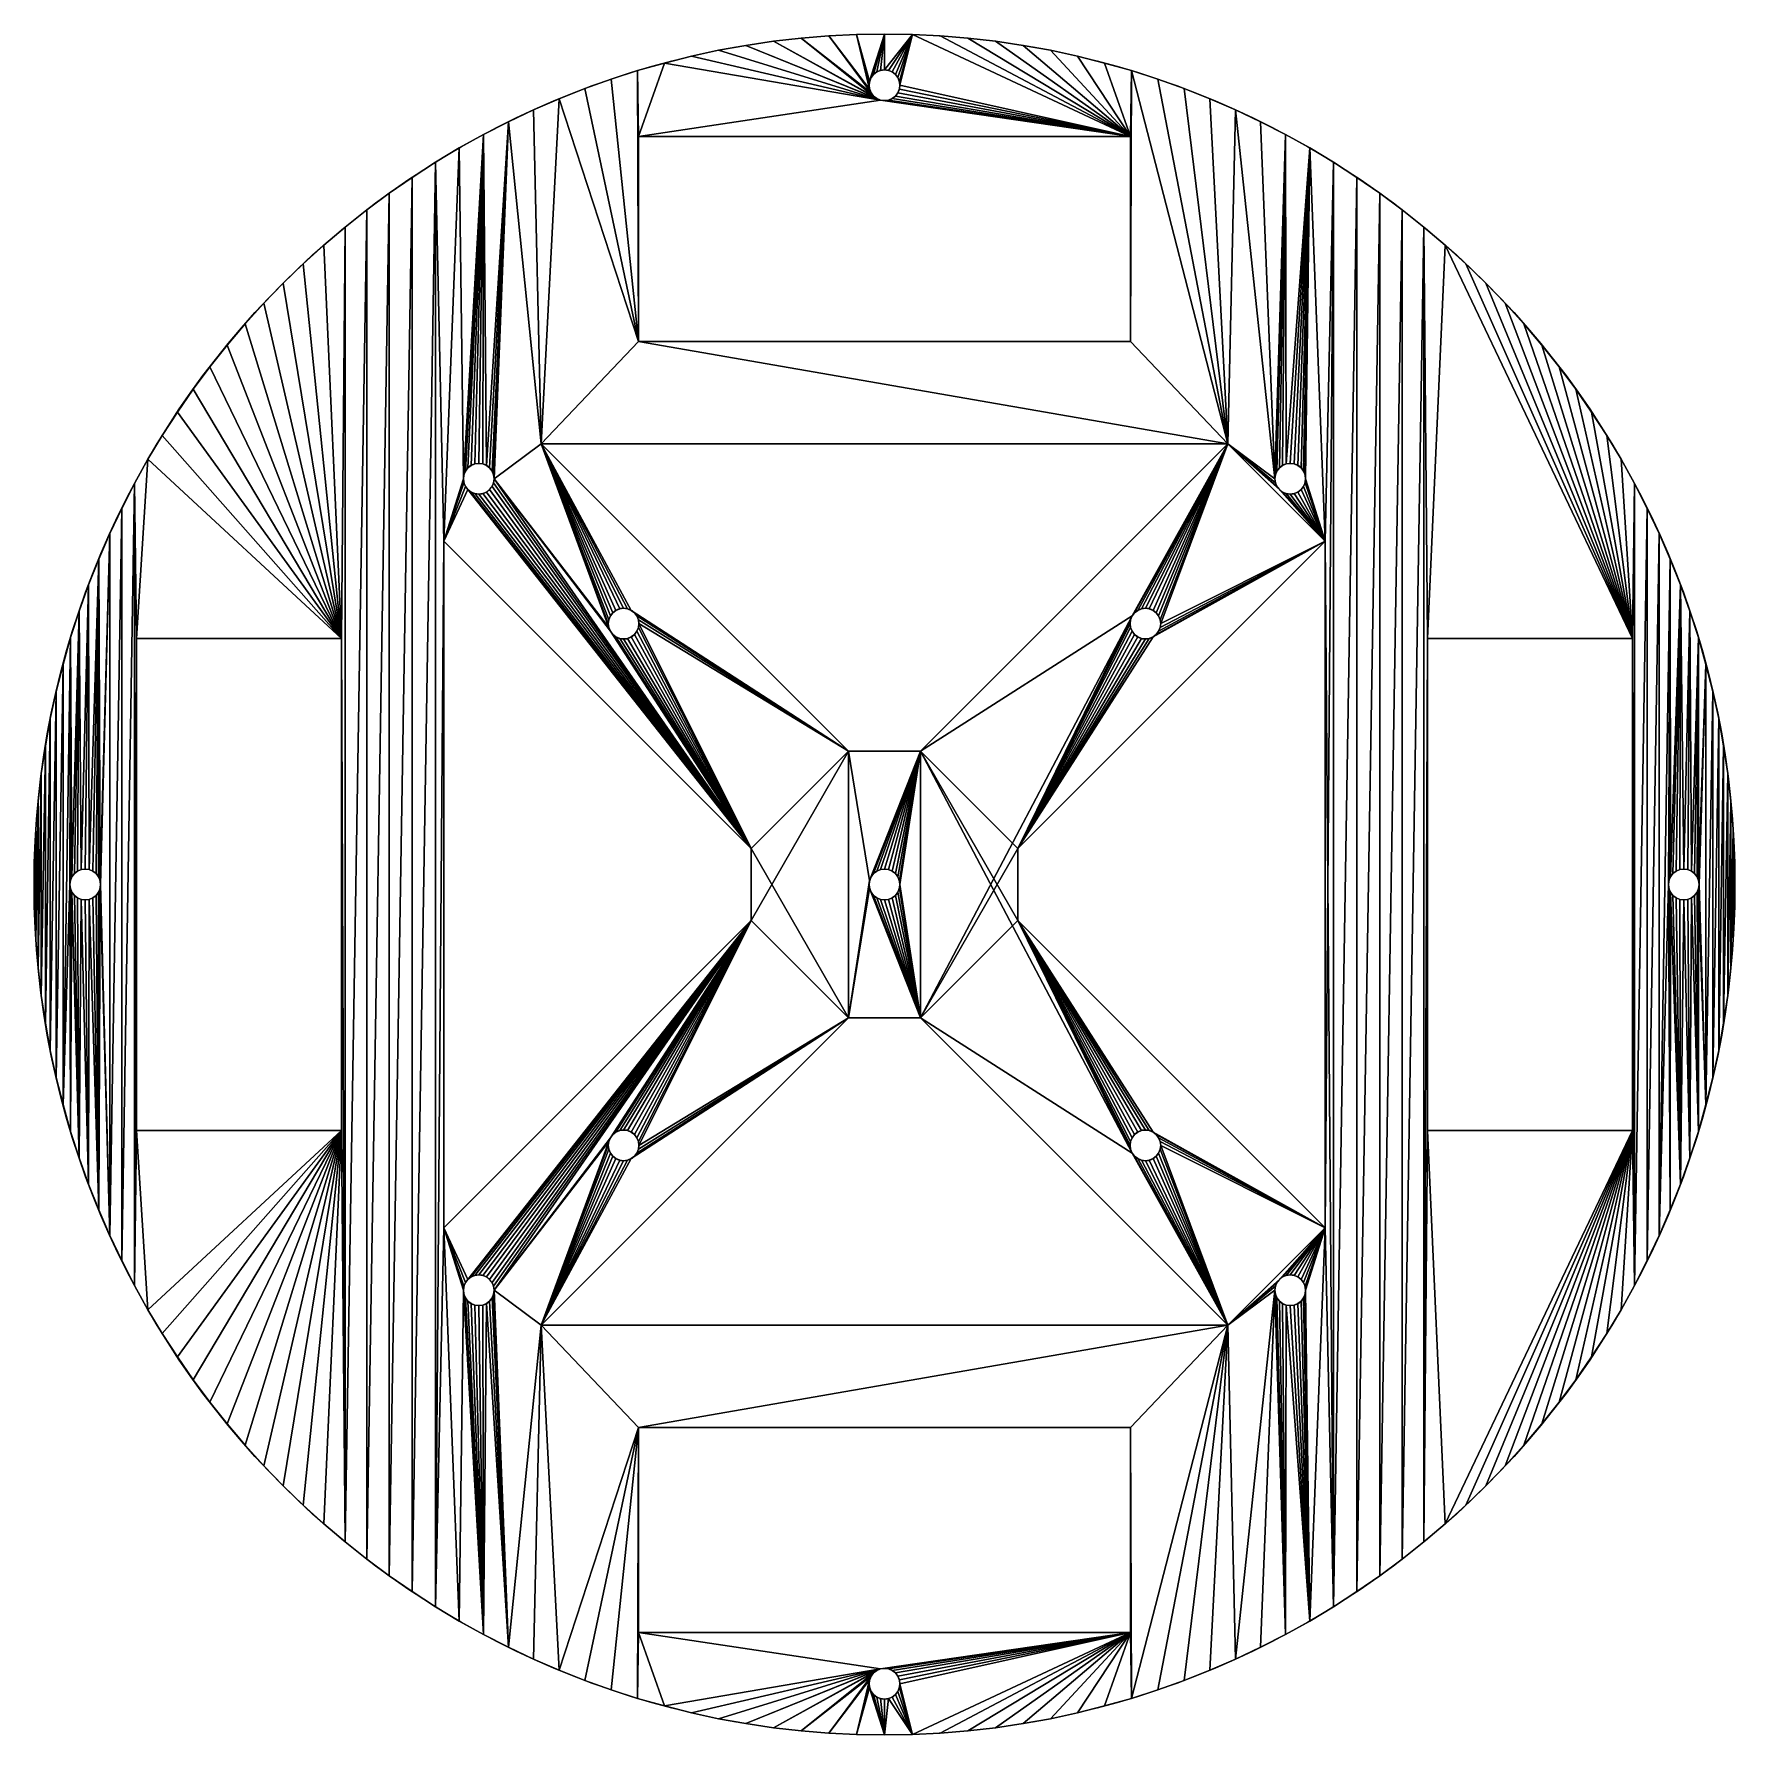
# Model space of a CAD drawing. Extents: x 0 to 166, y 0 to 166.
import ezdxf

# ---------------------------------------------------------------- set-up
doc = ezdxf.new("R2010")
doc.units = 0
doc.header["$MEASUREMENT"] = 0
doc.layers.get('0').update_dxf_attribs({"color": 13, "linetype": 'CONTINUOUS'})

msp = doc.modelspace()

# ---------------------------------------------------------------- linework, layer by layer
for p, q in [((83, 166), (83, 166, 2)), ((66.81, 164.41), (66.81, 164.41, 2)), ((69.48, 164.89), (69.48, 164.89, 2)), ((72.17, 165.29), (72.17, 165.29, 2)), ((74.86, 165.6), (74.86, 165.6, 2)), ((77.57, 165.82), (77.57, 165.82, 2)), ((80.28, 165.96), (80.28, 165.96, 2)), ((85.72, 165.96), (85.72, 165.96, 2)), ((88.43, 165.82), (88.43, 165.82, 2)), ((91.14, 165.6), (91.14, 165.6, 2)), ((93.83, 165.29), (93.83, 165.29, 2)), ((96.52, 164.89), (96.52, 164.89, 2)), ((99.19, 164.41), (99.19, 164.41, 2)), ((61.52, 163.17), (61.52, 163.17, 2)), ((64.15, 163.83), (64.15, 163.83, 2)), ((101.85, 163.83), (101.85, 163.83, 2)), ((104.48, 163.17), (104.48, 163.17, 2)), ((56.32, 161.6), (56.32, 161.6, 2)), ((58.91, 162.43), (58.91, 162.43, 2)), ((81.55, 161.39), (81.55, 161.39, 2)), ((81.7, 161.75), (81.7, 161.75, 2)), ((81.94, 162.06), (81.94, 162.06, 2)), ((82.25, 162.3), (82.25, 162.3, 2)), ((82.61, 162.45), (82.61, 162.45, 2)), ((83, 162.5), (83, 162.5, 2)), ((83.39, 162.45), (83.39, 162.45, 2)), ((83.75, 162.3), (83.75, 162.3, 2)), ((84.06, 162.06), (84.06, 162.06, 2)), ((84.3, 161.75), (84.3, 161.75, 2)), ((84.45, 161.39), (84.45, 161.39, 2)), ((107.09, 162.43), (107.09, 162.43, 2)), ((109.68, 161.6), (109.68, 161.6, 2)), ((51.24, 159.68), (51.24, 159.68, 2)), ((53.76, 160.68), (53.76, 160.68, 2)), ((81.5, 161), (81.5, 161, 2)), ((81.55, 160.61), (81.55, 160.61, 2)), ((81.7, 160.25), (81.7, 160.25, 2)), ((81.94, 159.94), (81.94, 159.94, 2)), ((82.25, 159.7), (82.25, 159.7, 2)), ((82.61, 159.55), (82.61, 159.55, 2)), ((83, 159.5), (83, 159.5, 2)), ((83.39, 159.55), (83.39, 159.55, 2)), ((83.75, 159.7), (83.75, 159.7, 2)), ((84.06, 159.94), (84.06, 159.94, 2)), ((84.3, 160.25), (84.3, 160.25, 2)), ((84.45, 160.61), (84.45, 160.61, 2)), ((84.5, 161), (84.5, 161, 2)), ((112.24, 160.68), (112.24, 160.68, 2)), ((114.76, 159.68), (114.76, 159.68, 2)), ((48.75, 158.6), (48.75, 158.6, 2)), ((117.25, 158.6), (117.25, 158.6, 2)), ((43.87, 156.2), (43.87, 156.2, 2)), ((46.29, 157.44), (46.29, 157.44, 2)), ((119.71, 157.44), (119.71, 157.44, 2)), ((122.13, 156.2), (122.13, 156.2, 2)), ((41.5, 154.88), (41.5, 154.88, 2)), ((59, 156), (59, 156, 2)), ((59, 136, 2), (59, 156, 2)), ((59, 156, 2), (107, 156, 2)), ((59, 136), (59, 156)), ((59, 156), (107, 156)), ((107, 156), (107, 156, 2)), ((107, 156, 2), (107, 136, 2)), ((107, 156), (107, 136)), ((124.5, 154.88), (124.5, 154.88, 2)), ((39.17, 153.48), (39.17, 153.48, 2)), ((126.83, 153.48), (126.83, 153.48, 2)), ((36.89, 152.01), (36.89, 152.01, 2)), ((129.11, 152.01), (129.11, 152.01, 2)), ((34.65, 150.47), (34.65, 150.47, 2)), ((131.35, 150.47), (131.35, 150.47, 2)), ((32.47, 148.85), (32.47, 148.85, 2)), ((133.53, 148.85), (133.53, 148.85, 2)), ((30.35, 147.16), (30.35, 147.16, 2)), ((135.65, 147.16), (135.65, 147.16, 2)), ((28.27, 145.4), (28.27, 145.4, 2)), ((137.73, 145.4), (137.73, 145.4, 2)), ((26.26, 143.58), (26.26, 143.58, 2)), ((139.74, 143.58), (139.74, 143.58, 2)), ((24.31, 141.69), (24.31, 141.69, 2)), ((141.69, 141.69), (141.69, 141.69, 2)), ((22.42, 139.74), (22.42, 139.74, 2)), ((143.58, 139.74), (143.58, 139.74, 2)), ((20.6, 137.73), (20.6, 137.73, 2)), ((145.4, 137.73), (145.4, 137.73, 2)), ((18.84, 135.65), (18.84, 135.65, 2)), ((59, 136), (59, 136, 2)), ((107, 136, 2), (59, 136, 2)), ((107, 136), (59, 136)), ((107, 136), (107, 136, 2)), ((147.16, 135.65), (147.16, 135.65, 2)), ((17.15, 133.53), (17.15, 133.53, 2)), ((148.85, 133.53), (148.85, 133.53, 2)), ((15.53, 131.35), (15.53, 131.35, 2)), ((150.47, 131.35), (150.47, 131.35, 2)), ((13.99, 129.11), (13.99, 129.11, 2)), ((152.01, 129.11), (152.01, 129.11, 2)), ((12.52, 126.83), (12.52, 126.83, 2)), ((153.48, 126.83), (153.48, 126.83, 2)), ((79.5, 96), (49.5, 126)), ((49.5, 126), (49.5, 126, 2)), ((79.5, 96, 2), (49.5, 126, 2)), ((49.5, 126), (116.5, 126)), ((49.5, 126, 2), (116.5, 126, 2)), ((116.5, 126), (86.5, 96)), ((116.5, 126, 2), (86.5, 96, 2)), ((116.5, 126), (116.5, 126, 2)), ((154.88, 124.5), (154.88, 124.5, 2)), ((11.12, 124.5), (11.12, 124.5, 2)), ((41.95, 122.99), (41.95, 122.99, 2)), ((42.1, 123.35), (42.1, 123.35, 2)), ((42.34, 123.66), (42.34, 123.66, 2)), ((42.65, 123.9), (42.65, 123.9, 2)), ((43.01, 124.05), (43.01, 124.05, 2)), ((43.4, 124.1), (43.4, 124.1, 2)), ((43.79, 124.05), (43.79, 124.05, 2)), ((44.15, 123.9), (44.15, 123.9, 2)), ((44.46, 123.66), (44.46, 123.66, 2)), ((44.7, 123.35), (44.7, 123.35, 2)), ((44.85, 122.99), (44.85, 122.99, 2)), ((121.15, 122.99), (121.15, 122.99, 2)), ((121.3, 123.35), (121.3, 123.35, 2)), ((121.54, 123.66), (121.54, 123.66, 2)), ((121.85, 123.9), (121.85, 123.9, 2)), ((122.21, 124.05), (122.21, 124.05, 2)), ((122.6, 124.1), (122.6, 124.1, 2)), ((122.99, 124.05), (122.99, 124.05, 2)), ((123.35, 123.9), (123.35, 123.9, 2)), ((123.66, 123.66), (123.66, 123.66, 2)), ((123.9, 123.35), (123.9, 123.35, 2)), ((124.05, 122.99), (124.05, 122.99, 2)), ((9.8, 122.13), (9.8, 122.13, 2)), ((41.9, 122.6), (41.9, 122.6, 2)), ((41.95, 122.21), (41.95, 122.21, 2)), ((42.1, 121.85), (42.1, 121.85, 2)), ((42.34, 121.54), (42.34, 121.54, 2)), ((42.65, 121.3), (42.65, 121.3, 2)), ((44.15, 121.3), (44.15, 121.3, 2)), ((44.46, 121.54), (44.46, 121.54, 2)), ((44.7, 121.85), (44.7, 121.85, 2)), ((44.85, 122.21), (44.85, 122.21, 2)), ((44.9, 122.6), (44.9, 122.6, 2)), ((121.1, 122.6), (121.1, 122.6, 2)), ((121.15, 122.21), (121.15, 122.21, 2)), ((121.3, 121.85), (121.3, 121.85, 2)), ((121.54, 121.54), (121.54, 121.54, 2)), ((121.85, 121.3), (121.85, 121.3, 2)), ((123.35, 121.3), (123.35, 121.3, 2)), ((123.66, 121.54), (123.66, 121.54, 2)), ((123.9, 121.85), (123.9, 121.85, 2)), ((124.05, 122.21), (124.05, 122.21, 2)), ((124.1, 122.6), (124.1, 122.6, 2)), ((156.2, 122.13), (156.2, 122.13, 2)), ((8.56, 119.71), (8.56, 119.71, 2)), ((43.01, 121.15), (43.01, 121.15, 2)), ((43.4, 121.1), (43.4, 121.1, 2)), ((43.79, 121.15), (43.79, 121.15, 2)), ((122.21, 121.15), (122.21, 121.15, 2)), ((122.6, 121.1), (122.6, 121.1, 2)), ((122.99, 121.15), (122.99, 121.15, 2)), ((157.44, 119.71), (157.44, 119.71, 2)), ((7.4, 117.25), (7.4, 117.25, 2)), ((40, 116.5), (40, 49.5)), ((40, 116.5), (40, 116.5, 2)), ((40, 116.5, 2), (40, 49.5, 2)), ((70, 86.5), (40, 116.5)), ((70, 86.5, 2), (40, 116.5, 2)), ((126, 116.5), (96, 86.5)), ((126, 116.5, 2), (96, 86.5, 2)), ((126, 49.5), (126, 116.5)), ((126, 49.5, 2), (126, 116.5, 2)), ((126, 116.5), (126, 116.5, 2)), ((158.6, 117.25), (158.6, 117.25, 2)), ((6.32, 114.76), (6.32, 114.76, 2)), ((159.68, 114.76), (159.68, 114.76, 2)), ((5.32, 112.24), (5.32, 112.24, 2)), ((160.68, 112.24), (160.68, 112.24, 2)), ((4.4, 109.68), (4.4, 109.68, 2)), ((56.79, 109.75), (56.79, 109.75, 2)), ((57.16, 109.9), (57.16, 109.9, 2)), ((57.54, 109.96), (57.54, 109.96, 2)), ((57.93, 109.9), (57.93, 109.9, 2)), ((58.29, 109.75), (58.29, 109.75, 2)), ((107.71, 109.75), (107.71, 109.75, 2)), ((108.07, 109.9), (108.07, 109.9, 2)), ((108.46, 109.96), (108.46, 109.96, 2)), ((108.84, 109.9), (108.84, 109.9, 2)), ((109.21, 109.75), (109.21, 109.75, 2)), ((161.6, 109.68), (161.6, 109.68, 2)), ((56.04, 108.46), (56.04, 108.46, 2)), ((56.1, 108.84), (56.1, 108.84, 2)), ((56.1, 108.07), (56.1, 108.07, 2)), ((56.25, 109.21), (56.25, 109.21, 2)), ((56.48, 109.52), (56.48, 109.52, 2)), ((58.6, 109.52), (58.6, 109.52, 2)), ((58.84, 109.21), (58.84, 109.21, 2)), ((58.99, 108.84), (58.99, 108.84, 2)), ((58.99, 108.07), (58.99, 108.07, 2)), ((59.04, 108.46), (59.04, 108.46, 2)), ((106.96, 108.46), (106.96, 108.46, 2)), ((107.01, 108.84), (107.01, 108.84, 2)), ((107.01, 108.07), (107.01, 108.07, 2)), ((107.16, 109.21), (107.16, 109.21, 2)), ((107.4, 109.52), (107.4, 109.52, 2)), ((109.52, 109.52), (109.52, 109.52, 2)), ((109.75, 109.21), (109.75, 109.21, 2)), ((109.9, 108.84), (109.9, 108.84, 2)), ((109.9, 108.07), (109.9, 108.07, 2)), ((109.96, 108.46), (109.96, 108.46, 2)), ((3.57, 107.09), (3.57, 107.09, 2)), ((10, 59), (10, 107)), ((10, 107), (10, 107, 2)), ((10, 59, 2), (10, 107, 2)), ((10, 107), (30, 107)), ((10, 107, 2), (30, 107, 2)), ((30, 107), (30, 59)), ((30, 107, 2), (30, 59, 2)), ((30, 107), (30, 107, 2)), ((56.25, 107.71), (56.25, 107.71, 2)), ((56.48, 107.4), (56.48, 107.4, 2)), ((56.79, 107.16), (56.79, 107.16, 2)), ((57.16, 107.01), (57.16, 107.01, 2)), ((57.54, 106.96), (57.54, 106.96, 2)), ((57.93, 107.01), (57.93, 107.01, 2)), ((58.29, 107.16), (58.29, 107.16, 2)), ((58.6, 107.4), (58.6, 107.4, 2)), ((58.84, 107.71), (58.84, 107.71, 2)), ((107.16, 107.71), (107.16, 107.71, 2)), ((107.4, 107.4), (107.4, 107.4, 2)), ((107.71, 107.16), (107.71, 107.16, 2)), ((108.07, 107.01), (108.07, 107.01, 2)), ((108.46, 106.96), (108.46, 106.96, 2)), ((108.84, 107.01), (108.84, 107.01, 2)), ((109.21, 107.16), (109.21, 107.16, 2)), ((109.52, 107.4), (109.52, 107.4, 2)), ((109.75, 107.71), (109.75, 107.71, 2)), ((136, 107), (136, 107, 2)), ((136, 59, 2), (136, 107, 2)), ((136, 107, 2), (156, 107, 2)), ((136, 59), (136, 107)), ((136, 107), (156, 107)), ((156, 107), (156, 107, 2)), ((156, 107, 2), (156, 59, 2)), ((156, 107), (156, 59)), ((162.43, 107.09), (162.43, 107.09, 2)), ((2.83, 104.48), (2.83, 104.48, 2)), ((163.17, 104.48), (163.17, 104.48, 2)), ((2.17, 101.85), (2.17, 101.85, 2)), ((163.83, 101.85), (163.83, 101.85, 2)), ((1.59, 99.19), (1.59, 99.19, 2)), ((164.41, 99.19), (164.41, 99.19, 2)), ((1.11, 96.52), (1.11, 96.52, 2)), ((164.89, 96.52), (164.89, 96.52, 2)), ((86.5, 96), (79.5, 96)), ((79.5, 96), (79.5, 96, 2)), ((86.5, 96, 2), (79.5, 96, 2)), ((86.5, 96), (86.5, 96, 2)), ((0.71, 93.83), (0.71, 93.83, 2)), ((165.29, 93.83), (165.29, 93.83, 2)), ((0.4, 91.14), (0.4, 91.14, 2)), ((165.6, 91.14), (165.6, 91.14, 2)), ((0.18, 88.43), (0.18, 88.43, 2)), ((165.82, 88.43), (165.82, 88.43, 2)), ((70, 86.5), (70, 86.5, 2)), ((70, 79.5), (70, 86.5)), ((70, 79.5, 2), (70, 86.5, 2)), ((96, 86.5), (96, 79.5)), ((96, 86.5), (96, 86.5, 2)), ((96, 86.5, 2), (96, 79.5, 2)), ((0.04, 85.72), (0.04, 85.72, 2)), ((165.96, 85.72), (165.96, 85.72, 2)), ((3.55, 83.39), (3.55, 83.39, 2)), ((3.7, 83.75), (3.7, 83.75, 2)), ((3.94, 84.06), (3.94, 84.06, 2)), ((4.25, 84.3), (4.25, 84.3, 2)), ((4.61, 84.45), (4.61, 84.45, 2)), ((5, 84.5), (5, 84.5, 2)), ((5.39, 84.45), (5.39, 84.45, 2)), ((5.75, 84.3), (5.75, 84.3, 2)), ((6.06, 84.06), (6.06, 84.06, 2)), ((6.3, 83.75), (6.3, 83.75, 2)), ((6.45, 83.39), (6.45, 83.39, 2)), ((81.5, 83), (81.5, 83, 2)), ((81.55, 83.39), (81.55, 83.39, 2)), ((81.7, 83.75), (81.7, 83.75, 2)), ((81.94, 84.06), (81.94, 84.06, 2)), ((82.25, 84.3), (82.25, 84.3, 2)), ((82.61, 84.45), (82.61, 84.45, 2)), ((83, 84.5), (83, 84.5, 2)), ((83.39, 84.45), (83.39, 84.45, 2)), ((83.75, 84.3), (83.75, 84.3, 2)), ((84.06, 84.06), (84.06, 84.06, 2)), ((84.3, 83.75), (84.3, 83.75, 2)), ((84.45, 83.39), (84.45, 83.39, 2)), ((159.5, 83), (159.5, 83, 2)), ((159.55, 83.39), (159.55, 83.39, 2)), ((159.7, 83.75), (159.7, 83.75, 2)), ((159.94, 84.06), (159.94, 84.06, 2)), ((160.25, 84.3), (160.25, 84.3, 2)), ((160.61, 84.45), (160.61, 84.45, 2)), ((161, 84.5), (161, 84.5, 2)), ((161.39, 84.45), (161.39, 84.45, 2)), ((161.75, 84.3), (161.75, 84.3, 2)), ((162.06, 84.06), (162.06, 84.06, 2)), ((162.3, 83.75), (162.3, 83.75, 2)), ((162.45, 83.39), (162.45, 83.39, 2)), ((162.5, 83), (162.5, 83, 2)), ((166, 83), (166, 83, 2)), ((0, 83), (0, 83, 2)), ((3.5, 83), (3.5, 83, 2)), ((3.55, 82.61), (3.55, 82.61, 2)), ((3.7, 82.25), (3.7, 82.25, 2)), ((3.94, 81.94), (3.94, 81.94, 2)), ((4.25, 81.7), (4.25, 81.7, 2)), ((4.61, 81.55), (4.61, 81.55, 2)), ((5, 81.5), (5, 81.5, 2)), ((5.39, 81.55), (5.39, 81.55, 2)), ((5.75, 81.7), (5.75, 81.7, 2)), ((6.06, 81.94), (6.06, 81.94, 2)), ((6.3, 82.25), (6.3, 82.25, 2)), ((6.45, 82.61), (6.45, 82.61, 2)), ((6.5, 83), (6.5, 83, 2)), ((81.55, 82.61), (81.55, 82.61, 2)), ((81.7, 82.25), (81.7, 82.25, 2)), ((81.94, 81.94), (81.94, 81.94, 2)), ((82.25, 81.7), (82.25, 81.7, 2)), ((82.61, 81.55), (82.61, 81.55, 2)), ((83, 81.5), (83, 81.5, 2)), ((83.39, 81.55), (83.39, 81.55, 2)), ((83.75, 81.7), (83.75, 81.7, 2)), ((84.06, 81.94), (84.06, 81.94, 2)), ((84.3, 82.25), (84.3, 82.25, 2)), ((84.45, 82.61), (84.45, 82.61, 2)), ((84.5, 83), (84.5, 83, 2)), ((159.55, 82.61), (159.55, 82.61, 2)), ((159.7, 82.25), (159.7, 82.25, 2)), ((159.94, 81.94), (159.94, 81.94, 2)), ((160.25, 81.7), (160.25, 81.7, 2)), ((160.61, 81.55), (160.61, 81.55, 2)), ((161, 81.5), (161, 81.5, 2)), ((161.39, 81.55), (161.39, 81.55, 2)), ((161.75, 81.7), (161.75, 81.7, 2)), ((162.06, 81.94), (162.06, 81.94, 2)), ((162.3, 82.25), (162.3, 82.25, 2)), ((162.45, 82.61), (162.45, 82.61, 2)), ((0.04, 80.28), (0.04, 80.28, 2)), ((165.96, 80.28), (165.96, 80.28, 2)), ((40, 49.5), (70, 79.5)), ((40, 49.5, 2), (70, 79.5, 2)), ((70, 79.5), (70, 79.5, 2)), ((96, 79.5), (96, 79.5, 2)), ((96, 79.5), (126, 49.5)), ((96, 79.5, 2), (126, 49.5, 2)), ((0.18, 77.57), (0.18, 77.57, 2)), ((165.82, 77.57), (165.82, 77.57, 2)), ((0.4, 74.86), (0.4, 74.86, 2)), ((165.6, 74.86), (165.6, 74.86, 2)), ((0.71, 72.17), (0.71, 72.17, 2)), ((165.29, 72.17), (165.29, 72.17, 2)), ((79.5, 70), (49.5, 40)), ((79.5, 70, 2), (49.5, 40, 2)), ((86.5, 70), (79.5, 70)), ((86.5, 70, 2), (79.5, 70, 2)), ((79.5, 70), (79.5, 70, 2)), ((86.5, 70), (116.5, 40)), ((86.5, 70, 2), (116.5, 40, 2)), ((86.5, 70), (86.5, 70, 2)), ((1.11, 69.48), (1.11, 69.48, 2)), ((164.89, 69.48), (164.89, 69.48, 2)), ((1.59, 66.81), (1.59, 66.81, 2)), ((164.41, 66.81), (164.41, 66.81, 2)), ((2.17, 64.15), (2.17, 64.15, 2)), ((163.83, 64.15), (163.83, 64.15, 2)), ((2.83, 61.52), (2.83, 61.52, 2)), ((163.17, 61.52), (163.17, 61.52, 2)), ((3.57, 58.91), (3.57, 58.91, 2)), ((10, 59), (10, 59, 2)), ((30, 59), (10, 59)), ((30, 59, 2), (10, 59, 2)), ((30, 59), (30, 59, 2)), ((56.25, 58.29), (56.25, 58.29, 2)), ((56.48, 58.6), (56.48, 58.6, 2)), ((56.79, 58.84), (56.79, 58.84, 2)), ((57.16, 58.99), (57.16, 58.99, 2)), ((57.54, 59.04), (57.54, 59.04, 2)), ((57.93, 58.99), (57.93, 58.99, 2)), ((58.29, 58.84), (58.29, 58.84, 2)), ((58.6, 58.6), (58.6, 58.6, 2)), ((58.84, 58.29), (58.84, 58.29, 2)), ((107.16, 58.29), (107.16, 58.29, 2)), ((107.4, 58.6), (107.4, 58.6, 2)), ((107.71, 58.84), (107.71, 58.84, 2)), ((108.07, 58.99), (108.07, 58.99, 2)), ((108.46, 59.04), (108.46, 59.04, 2)), ((108.84, 58.99), (108.84, 58.99, 2)), ((109.21, 58.84), (109.21, 58.84, 2)), ((109.52, 58.6), (109.52, 58.6, 2)), ((109.75, 58.29), (109.75, 58.29, 2)), ((136, 59), (136, 59, 2)), ((156, 59, 2), (136, 59, 2)), ((156, 59), (136, 59)), ((156, 59), (156, 59, 2)), ((162.43, 58.91), (162.43, 58.91, 2)), ((56.04, 57.54), (56.04, 57.54, 2)), ((56.1, 57.93), (56.1, 57.93, 2)), ((56.1, 57.16), (56.1, 57.16, 2)), ((56.25, 56.79), (56.25, 56.79, 2)), ((56.48, 56.48), (56.48, 56.48, 2)), ((58.6, 56.48), (58.6, 56.48, 2)), ((58.84, 56.79), (58.84, 56.79, 2)), ((58.99, 57.93), (58.99, 57.93, 2)), ((58.99, 57.16), (58.99, 57.16, 2)), ((59.04, 57.54), (59.04, 57.54, 2)), ((106.96, 57.54), (106.96, 57.54, 2)), ((107.01, 57.93), (107.01, 57.93, 2)), ((107.01, 57.16), (107.01, 57.16, 2)), ((107.16, 56.79), (107.16, 56.79, 2)), ((107.4, 56.48), (107.4, 56.48, 2)), ((109.52, 56.48), (109.52, 56.48, 2)), ((109.75, 56.79), (109.75, 56.79, 2)), ((109.9, 57.93), (109.9, 57.93, 2)), ((109.9, 57.16), (109.9, 57.16, 2)), ((109.96, 57.54), (109.96, 57.54, 2)), ((4.4, 56.32), (4.4, 56.32, 2)), ((56.79, 56.25), (56.79, 56.25, 2)), ((57.16, 56.1), (57.16, 56.1, 2)), ((57.54, 56.04), (57.54, 56.04, 2)), ((57.93, 56.1), (57.93, 56.1, 2)), ((58.29, 56.25), (58.29, 56.25, 2)), ((107.71, 56.25), (107.71, 56.25, 2)), ((108.07, 56.1), (108.07, 56.1, 2)), ((108.46, 56.04), (108.46, 56.04, 2)), ((108.84, 56.1), (108.84, 56.1, 2)), ((109.21, 56.25), (109.21, 56.25, 2)), ((161.6, 56.32), (161.6, 56.32, 2)), ((5.32, 53.76), (5.32, 53.76, 2)), ((160.68, 53.76), (160.68, 53.76, 2)), ((6.32, 51.24), (6.32, 51.24, 2)), ((159.68, 51.24), (159.68, 51.24, 2)), ((7.4, 48.75), (7.4, 48.75, 2)), ((40, 49.5), (40, 49.5, 2)), ((126, 49.5), (126, 49.5, 2)), ((158.6, 48.75), (158.6, 48.75, 2)), ((8.56, 46.29), (8.56, 46.29, 2)), ((43.01, 44.85), (43.01, 44.85, 2)), ((43.4, 44.9), (43.4, 44.9, 2)), ((43.79, 44.85), (43.79, 44.85, 2)), ((122.21, 44.85), (122.21, 44.85, 2)), ((122.6, 44.9), (122.6, 44.9, 2)), ((122.99, 44.85), (122.99, 44.85, 2)), ((157.44, 46.29), (157.44, 46.29, 2)), ((9.8, 43.87), (9.8, 43.87, 2)), ((41.9, 43.4), (41.9, 43.4, 2)), ((41.95, 43.79), (41.95, 43.79, 2)), ((42.1, 44.15), (42.1, 44.15, 2)), ((42.34, 44.46), (42.34, 44.46, 2)), ((42.65, 44.7), (42.65, 44.7, 2)), ((44.15, 44.7), (44.15, 44.7, 2)), ((44.46, 44.46), (44.46, 44.46, 2)), ((44.7, 44.15), (44.7, 44.15, 2)), ((44.85, 43.79), (44.85, 43.79, 2)), ((44.9, 43.4), (44.9, 43.4, 2)), ((121.1, 43.4), (121.1, 43.4, 2)), ((121.15, 43.79), (121.15, 43.79, 2)), ((121.3, 44.15), (121.3, 44.15, 2)), ((121.54, 44.46), (121.54, 44.46, 2)), ((121.85, 44.7), (121.85, 44.7, 2)), ((123.35, 44.7), (123.35, 44.7, 2)), ((123.66, 44.46), (123.66, 44.46, 2)), ((123.9, 44.15), (123.9, 44.15, 2)), ((124.05, 43.79), (124.05, 43.79, 2)), ((124.1, 43.4), (124.1, 43.4, 2)), ((156.2, 43.87), (156.2, 43.87, 2)), ((41.95, 43.01), (41.95, 43.01, 2)), ((42.1, 42.65), (42.1, 42.65, 2)), ((42.34, 42.34), (42.34, 42.34, 2)), ((42.65, 42.1), (42.65, 42.1, 2)), ((43.01, 41.95), (43.01, 41.95, 2)), ((43.4, 41.9), (43.4, 41.9, 2)), ((43.79, 41.95), (43.79, 41.95, 2)), ((44.15, 42.1), (44.15, 42.1, 2)), ((44.46, 42.34), (44.46, 42.34, 2)), ((44.7, 42.65), (44.7, 42.65, 2)), ((44.85, 43.01), (44.85, 43.01, 2)), ((121.15, 43.01), (121.15, 43.01, 2)), ((121.3, 42.65), (121.3, 42.65, 2)), ((121.54, 42.34), (121.54, 42.34, 2)), ((121.85, 42.1), (121.85, 42.1, 2)), ((122.21, 41.95), (122.21, 41.95, 2)), ((122.6, 41.9), (122.6, 41.9, 2)), ((122.99, 41.95), (122.99, 41.95, 2)), ((123.35, 42.1), (123.35, 42.1, 2)), ((123.66, 42.34), (123.66, 42.34, 2)), ((123.9, 42.65), (123.9, 42.65, 2)), ((124.05, 43.01), (124.05, 43.01, 2)), ((154.88, 41.5), (154.88, 41.5, 2)), ((11.12, 41.5), (11.12, 41.5, 2)), ((116.5, 40), (49.5, 40)), ((49.5, 40), (49.5, 40, 2)), ((116.5, 40, 2), (49.5, 40, 2)), ((116.5, 40), (116.5, 40, 2)), ((12.52, 39.17), (12.52, 39.17, 2)), ((153.48, 39.17), (153.48, 39.17, 2)), ((13.99, 36.89), (13.99, 36.89, 2)), ((152.01, 36.89), (152.01, 36.89, 2)), ((15.53, 34.65), (15.53, 34.65, 2)), ((150.47, 34.65), (150.47, 34.65, 2)), ((17.15, 32.47), (17.15, 32.47, 2)), ((148.85, 32.47), (148.85, 32.47, 2)), ((18.84, 30.35), (18.84, 30.35, 2)), ((59, 30), (59, 30, 2)), ((59, 30, 2), (107, 30, 2)), ((59, 10, 2), (59, 30, 2)), ((59, 10), (59, 30)), ((59, 30), (107, 30)), ((107, 30), (107, 30, 2)), ((107, 30, 2), (107, 10, 2)), ((107, 30), (107, 10)), ((147.16, 30.35), (147.16, 30.35, 2)), ((20.6, 28.27), (20.6, 28.27, 2)), ((145.4, 28.27), (145.4, 28.27, 2)), ((22.42, 26.26), (22.42, 26.26, 2)), ((143.58, 26.26), (143.58, 26.26, 2)), ((24.31, 24.31), (24.31, 24.31, 2)), ((141.69, 24.31), (141.69, 24.31, 2)), ((26.26, 22.42), (26.26, 22.42, 2)), ((139.74, 22.42), (139.74, 22.42, 2)), ((28.27, 20.6), (28.27, 20.6, 2)), ((137.73, 20.6), (137.73, 20.6, 2)), ((30.35, 18.84), (30.35, 18.84, 2)), ((135.65, 18.84), (135.65, 18.84, 2)), ((32.47, 17.15), (32.47, 17.15, 2)), ((133.53, 17.15), (133.53, 17.15, 2)), ((34.65, 15.53), (34.65, 15.53, 2)), ((131.35, 15.53), (131.35, 15.53, 2)), ((36.89, 13.99), (36.89, 13.99, 2)), ((129.11, 13.99), (129.11, 13.99, 2)), ((39.17, 12.52), (39.17, 12.52, 2)), ((126.83, 12.52), (126.83, 12.52, 2)), ((41.5, 11.12), (41.5, 11.12, 2)), ((59, 10), (59, 10, 2)), ((107, 10, 2), (59, 10, 2)), ((107, 10), (59, 10)), ((107, 10), (107, 10, 2)), ((124.5, 11.12), (124.5, 11.12, 2)), ((43.87, 9.8), (43.87, 9.8, 2)), ((46.29, 8.56), (46.29, 8.56, 2)), ((119.71, 8.56), (119.71, 8.56, 2)), ((122.13, 9.8), (122.13, 9.8, 2)), ((48.75, 7.4), (48.75, 7.4, 2)), ((117.25, 7.4), (117.25, 7.4, 2)), ((51.24, 6.32), (51.24, 6.32, 2)), ((53.76, 5.32), (53.76, 5.32, 2)), ((81.5, 5), (81.5, 5, 2)), ((81.55, 5.39), (81.55, 5.39, 2)), ((81.7, 5.75), (81.7, 5.75, 2)), ((81.94, 6.06), (81.94, 6.06, 2)), ((82.25, 6.3), (82.25, 6.3, 2)), ((82.61, 6.45), (82.61, 6.45, 2)), ((83, 6.5), (83, 6.5, 2)), ((83.39, 6.45), (83.39, 6.45, 2)), ((83.75, 6.3), (83.75, 6.3, 2)), ((84.06, 6.06), (84.06, 6.06, 2)), ((84.3, 5.75), (84.3, 5.75, 2)), ((84.45, 5.39), (84.45, 5.39, 2)), ((84.5, 5), (84.5, 5, 2)), ((112.24, 5.32), (112.24, 5.32, 2)), ((114.76, 6.32), (114.76, 6.32, 2)), ((56.32, 4.4), (56.32, 4.4, 2)), ((58.91, 3.57), (58.91, 3.57, 2)), ((81.55, 4.61), (81.55, 4.61, 2)), ((81.7, 4.25), (81.7, 4.25, 2)), ((81.94, 3.94), (81.94, 3.94, 2)), ((82.25, 3.7), (82.25, 3.7, 2)), ((82.61, 3.55), (82.61, 3.55, 2)), ((83, 3.5), (83, 3.5, 2)), ((83.39, 3.55), (83.39, 3.55, 2)), ((83.75, 3.7), (83.75, 3.7, 2)), ((84.06, 3.94), (84.06, 3.94, 2)), ((84.3, 4.25), (84.3, 4.25, 2)), ((84.45, 4.61), (84.45, 4.61, 2)), ((107.09, 3.57), (107.09, 3.57, 2)), ((109.68, 4.4), (109.68, 4.4, 2)), ((61.52, 2.83), (61.52, 2.83, 2)), ((64.15, 2.17), (64.15, 2.17, 2)), ((101.85, 2.17), (101.85, 2.17, 2)), ((104.48, 2.83), (104.48, 2.83, 2)), ((66.81, 1.59), (66.81, 1.59, 2)), ((69.48, 1.11), (69.48, 1.11, 2)), ((72.17, 0.71), (72.17, 0.71, 2)), ((74.86, 0.4), (74.86, 0.4, 2)), ((77.57, 0.18), (77.57, 0.18, 2)), ((80.28, 0.04), (80.28, 0.04, 2)), ((83, 0), (83, 0, 2)), ((85.72, 0.04), (85.72, 0.04, 2)), ((88.43, 0.18), (88.43, 0.18, 2)), ((91.14, 0.4), (91.14, 0.4, 2)), ((93.83, 0.71), (93.83, 0.71, 2)), ((96.52, 1.11), (96.52, 1.11, 2)), ((99.19, 1.59), (99.19, 1.59, 2))]:
    msp.add_line(p, q)
for centre in [(83, 83), (83, 83, 2)]:
    msp.add_circle(centre, 83)
at = {"extrusion": (0, 0, -1)}
for centre in [(-83, 161), (-83, 161, -2), (-43.4, 122.6), (-43.4, 122.6, -2), (-122.6, 122.6), (-122.6, 122.6, -2), (-57.54, 108.46), (-57.54, 108.46, -2), (-108.46, 108.46), (-108.46, 108.46, -2), (-5, 83), (-5, 83, -2), (-83, 83, -2), (-83, 83), (-161, 83, -2), (-161, 83), (-57.54, 57.54), (-57.54, 57.54, -2), (-108.46, 57.54), (-108.46, 57.54, -2), (-43.4, 43.4), (-43.4, 43.4, -2), (-122.6, 43.4), (-122.6, 43.4, -2), (-83, 5), (-83, 5, -2)]:
    msp.add_circle(centre, 1.5, dxfattribs=at)

# ---------------------------------------------------------------- meshes
mesh = msp.add_polyface()
corners = [(58.91, 162.43), (59, 156), (59, 136), (61.52, 163.17), (82.61, 159.55), (107, 156), (64.15, 163.83), (66.81, 164.41), (69.48, 164.89), (82.25, 159.7), (72.17, 165.29), (81.94, 159.94), (74.86, 165.6), (81.7, 160.25), (77.57, 165.82), (81.55, 160.61), (80.28, 165.96), (81.5, 161), (49.5, 126), (51.24, 159.68), (116.5, 126), (53.76, 160.68), (56.32, 161.6), (56.1, 108.84), (56.25, 109.21), (56.48, 109.52), (56.79, 109.75), (57.16, 109.9), (57.54, 109.96), (57.93, 109.9), (58.29, 109.75), (81.55, 161.39), (83, 166), (81.7, 161.75), (81.94, 162.06), (82.25, 162.3), (82.61, 162.45), (83, 162.5), (85.72, 165.96)]
mesh.append_faces([[corners[k] for k in face] for face in [(1, 4, 5), (4, 8, 9), (9, 10, 11), (11, 12, 13), (13, 14, 15), (15, 16, 17), (18, 2, 20), (23, 18, 24), (24, 18, 25), (25, 18, 26), (26, 18, 27), (27, 18, 28), (28, 18, 29), (29, 18, 30), (31, 32, 33), (33, 32, 34), (34, 32, 35), (35, 32, 36), (36, 32, 37)]], dxfattribs={"vtx0": -1, "vtx1": -1})
mesh.append_faces([[corners[k] for k in face] for face in [(1, 3, 4), (18, 19, 2)]], dxfattribs={"vtx0": -1, "vtx1": -1, "vtx2": -1})
mesh.append_faces([[corners[k] for k in face] for face in [(0, 1, 2), (1, 0, 3), (4, 3, 6), (4, 6, 7), (4, 7, 8), (9, 8, 10), (11, 10, 12), (13, 12, 14), (15, 14, 16), (2, 19, 21), (2, 21, 22), (2, 22, 0), (16, 31, 17), (31, 16, 32), (37, 32, 38)]], dxfattribs={"vtx0": -1, "vtx2": -1})
mesh = msp.add_polyface()
corners = [(51.24, 159.68, 2), (49.5, 126, 2), (59, 136, 2), (116.5, 126, 2), (53.76, 160.68, 2), (56.32, 161.6, 2), (58.91, 162.43, 2), (59, 156, 2), (61.52, 163.17, 2), (82.61, 159.55, 2), (107, 156, 2), (64.15, 163.83, 2), (66.81, 164.41, 2), (69.48, 164.89, 2), (82.25, 159.7, 2), (72.17, 165.29, 2), (81.94, 159.94, 2), (74.86, 165.6, 2), (81.7, 160.25, 2), (77.57, 165.82, 2), (81.55, 160.61, 2), (80.28, 165.96, 2), (81.5, 161, 2), (81.55, 161.39, 2), (83, 166, 2), (81.7, 161.75, 2), (81.94, 162.06, 2), (82.25, 162.3, 2), (82.61, 162.45, 2), (83, 162.5, 2), (85.72, 165.96, 2), (58.29, 109.75, 2), (57.93, 109.9, 2), (57.54, 109.96, 2), (57.16, 109.9, 2), (56.79, 109.75, 2), (56.48, 109.52, 2), (56.25, 109.21, 2), (56.1, 108.84, 2)]
mesh.append_faces([[corners[k] for k in face] for face in [(0, 2, 4), (4, 2, 5), (5, 2, 6), (6, 7, 8), (7, 6, 2), (8, 9, 11), (11, 9, 12), (12, 9, 13), (13, 14, 15), (15, 16, 17), (17, 18, 19), (19, 20, 21), (21, 23, 24), (23, 21, 22), (24, 29, 30), (31, 1, 32), (32, 1, 33), (33, 1, 34), (34, 1, 35), (35, 1, 36), (36, 1, 37), (37, 1, 38)]], dxfattribs={"vtx0": -1, "vtx1": -1})
mesh.append_faces([[corners[k] for k in face] for face in [(0, 1, 2), (8, 7, 9)]], dxfattribs={"vtx0": -1, "vtx1": -1, "vtx2": -1})
mesh.append_faces([[corners[k] for k in face] for face in [(2, 1, 3), (9, 7, 10), (13, 9, 14), (15, 14, 16), (17, 16, 18), (19, 18, 20), (21, 20, 22), (24, 23, 25), (24, 25, 26), (24, 26, 27), (24, 27, 28), (24, 28, 29)]], dxfattribs={"vtx0": -1, "vtx2": -1})
mesh = msp.add_polyface()
corners = [(80.28, 165.96, 2), (83, 166), (80.28, 165.96), (83, 166, 2)]
mesh.append_faces([[corners[k] for k in face] for face in [(0, 1, 2), (1, 0, 3)]], dxfattribs={"vtx0": -1})
mesh = msp.add_polyface()
corners = [(83, 166, 2), (85.72, 165.96), (83, 166), (85.72, 165.96, 2)]
mesh.append_faces([[corners[k] for k in face] for face in [(0, 1, 2), (1, 0, 3)]], dxfattribs={"vtx0": -1})
mesh = msp.add_polyface()
corners = [(122.13, 156.2), (121.1, 122.6), (119.71, 157.44), (126, 116.5), (116.5, 126), (121.54, 121.54), (121.3, 121.85), (121.15, 122.21), (117.25, 158.6), (107, 156), (82.61, 159.55), (83, 159.5), (83.39, 159.55), (83.75, 159.7), (84.06, 159.94), (84.3, 160.25), (84.45, 160.61), (84.5, 161), (85.72, 165.96), (88.43, 165.82), (91.14, 165.6), (93.83, 165.29), (96.52, 164.89), (99.19, 164.41), (101.85, 163.83), (104.48, 163.17), (107.09, 162.43), (107, 136), (59, 136), (109.68, 161.6), (112.24, 160.68), (114.76, 159.68), (83, 162.5), (83.39, 162.45), (83.75, 162.3), (84.06, 162.06), (84.3, 161.75), (84.45, 161.39)]
mesh.append_faces([[corners[k] for k in face] for face in [(0, 1, 2), (5, 4, 6), (6, 4, 7), (7, 4, 1), (9, 26, 27), (32, 18, 33), (33, 18, 34), (34, 18, 35), (35, 18, 36), (36, 18, 37), (37, 18, 17)]], dxfattribs={"vtx0": -1, "vtx1": -1})
mesh.append_faces([[corners[k] for k in face] for face in [(3, 4, 5), (1, 4, 8), (9, 17, 18), (4, 27, 26)]], dxfattribs={"vtx0": -1, "vtx1": -1, "vtx2": -1})
mesh.append_faces([[corners[k] for k in face] for face in [(1, 8, 2), (9, 10, 11), (9, 11, 12), (9, 12, 13), (9, 13, 14), (9, 14, 15), (9, 15, 16), (9, 16, 17), (9, 18, 19), (9, 19, 20), (9, 20, 21), (9, 21, 22), (9, 22, 23), (9, 23, 24), (9, 24, 25), (9, 25, 26), (4, 28, 27), (4, 26, 29), (4, 29, 30), (4, 30, 31), (4, 31, 8)]], dxfattribs={"vtx0": -1, "vtx2": -1})
mesh = msp.add_polyface()
corners = [(59, 136, 2), (116.5, 126, 2), (107, 136, 2), (107.09, 162.43, 2), (109.68, 161.6, 2), (112.24, 160.68, 2), (114.76, 159.68, 2), (117.25, 158.6, 2), (82.61, 159.55, 2), (107, 156, 2), (83, 159.5, 2), (83.39, 159.55, 2), (83.75, 159.7, 2), (84.06, 159.94, 2), (84.3, 160.25, 2), (84.45, 160.61, 2), (84.5, 161, 2), (85.72, 165.96, 2), (88.43, 165.82, 2), (91.14, 165.6, 2), (93.83, 165.29, 2), (96.52, 164.89, 2), (99.19, 164.41, 2), (101.85, 163.83, 2), (104.48, 163.17, 2), (126, 116.5, 2), (121.54, 121.54, 2), (121.3, 121.85, 2), (121.15, 122.21, 2), (121.1, 122.6, 2), (119.71, 157.44, 2), (122.13, 156.2, 2), (83, 162.5, 2), (83.39, 162.45, 2), (83.75, 162.3, 2), (84.06, 162.06, 2), (84.3, 161.75, 2), (84.45, 161.39, 2)]
mesh.append_faces([[corners[k] for k in face] for face in [(0, 1, 2), (3, 1, 4), (4, 1, 5), (5, 1, 6), (6, 1, 7), (8, 9, 10), (10, 9, 11), (11, 9, 12), (12, 9, 13), (13, 9, 14), (14, 9, 15), (15, 9, 16), (17, 9, 18), (18, 9, 19), (19, 9, 20), (20, 9, 21), (21, 9, 22), (22, 9, 23), (23, 9, 24), (24, 9, 3), (7, 29, 30)]], dxfattribs={"vtx0": -1, "vtx1": -1})
mesh.append_faces([[corners[k] for k in face] for face in [(2, 1, 3), (16, 9, 17), (1, 25, 26), (1, 29, 7)]], dxfattribs={"vtx0": -1, "vtx1": -1, "vtx2": -1})
mesh.append_faces([[corners[k] for k in face] for face in [(3, 9, 2), (1, 26, 27), (1, 27, 28), (1, 28, 29), (29, 31, 30), (17, 32, 33), (17, 33, 34), (17, 34, 35), (17, 35, 36), (17, 36, 37), (17, 37, 16)]], dxfattribs={"vtx0": -1, "vtx2": -1})
mesh = msp.add_polyface()
corners = [(64.15, 163.83, 2), (66.81, 164.41), (64.15, 163.83), (66.81, 164.41, 2)]
mesh.append_faces([[corners[k] for k in face] for face in [(0, 1, 2), (1, 0, 3)]], dxfattribs={"vtx0": -1})
mesh = msp.add_polyface()
corners = [(66.81, 164.41, 2), (69.48, 164.89), (66.81, 164.41), (69.48, 164.89, 2)]
mesh.append_faces([[corners[k] for k in face] for face in [(0, 1, 2), (1, 0, 3)]], dxfattribs={"vtx0": -1})
mesh = msp.add_polyface()
corners = [(69.48, 164.89, 2), (72.17, 165.29), (69.48, 164.89), (72.17, 165.29, 2)]
mesh.append_faces([[corners[k] for k in face] for face in [(0, 1, 2), (1, 0, 3)]], dxfattribs={"vtx0": -1})
mesh = msp.add_polyface()
corners = [(72.17, 165.29, 2), (74.86, 165.6), (72.17, 165.29), (74.86, 165.6, 2)]
mesh.append_faces([[corners[k] for k in face] for face in [(0, 1, 2), (1, 0, 3)]], dxfattribs={"vtx0": -1})
mesh = msp.add_polyface()
corners = [(74.86, 165.6, 2), (77.57, 165.82), (74.86, 165.6), (77.57, 165.82, 2)]
mesh.append_faces([[corners[k] for k in face] for face in [(0, 1, 2), (1, 0, 3)]], dxfattribs={"vtx0": -1})
mesh = msp.add_polyface()
corners = [(77.57, 165.82, 2), (80.28, 165.96), (77.57, 165.82), (80.28, 165.96, 2)]
mesh.append_faces([[corners[k] for k in face] for face in [(0, 1, 2), (1, 0, 3)]], dxfattribs={"vtx0": -1})
mesh = msp.add_polyface()
corners = [(85.72, 165.96, 2), (88.43, 165.82), (85.72, 165.96), (88.43, 165.82, 2)]
mesh.append_faces([[corners[k] for k in face] for face in [(0, 1, 2), (1, 0, 3)]], dxfattribs={"vtx0": -1})
mesh = msp.add_polyface()
corners = [(88.43, 165.82, 2), (91.14, 165.6), (88.43, 165.82), (91.14, 165.6, 2)]
mesh.append_faces([[corners[k] for k in face] for face in [(0, 1, 2), (1, 0, 3)]], dxfattribs={"vtx0": -1})
mesh = msp.add_polyface()
corners = [(91.14, 165.6, 2), (93.83, 165.29), (91.14, 165.6), (93.83, 165.29, 2)]
mesh.append_faces([[corners[k] for k in face] for face in [(0, 1, 2), (1, 0, 3)]], dxfattribs={"vtx0": -1})
mesh = msp.add_polyface()
corners = [(93.83, 165.29, 2), (96.52, 164.89), (93.83, 165.29), (96.52, 164.89, 2)]
mesh.append_faces([[corners[k] for k in face] for face in [(0, 1, 2), (1, 0, 3)]], dxfattribs={"vtx0": -1})
mesh = msp.add_polyface()
corners = [(96.52, 164.89, 2), (99.19, 164.41), (96.52, 164.89), (99.19, 164.41, 2)]
mesh.append_faces([[corners[k] for k in face] for face in [(0, 1, 2), (1, 0, 3)]], dxfattribs={"vtx0": -1})
mesh = msp.add_polyface()
corners = [(99.19, 164.41, 2), (101.85, 163.83), (99.19, 164.41), (101.85, 163.83, 2)]
mesh.append_faces([[corners[k] for k in face] for face in [(0, 1, 2), (1, 0, 3)]], dxfattribs={"vtx0": -1})
mesh = msp.add_polyface()
corners = [(58.91, 162.43, 2), (61.52, 163.17), (58.91, 162.43), (61.52, 163.17, 2)]
mesh.append_faces([[corners[k] for k in face] for face in [(0, 1, 2), (1, 0, 3)]], dxfattribs={"vtx0": -1})
mesh = msp.add_polyface()
corners = [(61.52, 163.17, 2), (64.15, 163.83), (61.52, 163.17), (64.15, 163.83, 2)]
mesh.append_faces([[corners[k] for k in face] for face in [(0, 1, 2), (1, 0, 3)]], dxfattribs={"vtx0": -1})
mesh = msp.add_polyface()
corners = [(101.85, 163.83, 2), (104.48, 163.17), (101.85, 163.83), (104.48, 163.17, 2)]
mesh.append_faces([[corners[k] for k in face] for face in [(0, 1, 2), (1, 0, 3)]], dxfattribs={"vtx0": -1})
mesh = msp.add_polyface()
corners = [(104.48, 163.17, 2), (107.09, 162.43), (104.48, 163.17), (107.09, 162.43, 2)]
mesh.append_faces([[corners[k] for k in face] for face in [(0, 1, 2), (1, 0, 3)]], dxfattribs={"vtx0": -1})
mesh = msp.add_polyface()
corners = [(53.76, 160.68, 2), (56.32, 161.6), (53.76, 160.68), (56.32, 161.6, 2)]
mesh.append_faces([[corners[k] for k in face] for face in [(0, 1, 2), (1, 0, 3)]], dxfattribs={"vtx0": -1})
mesh = msp.add_polyface()
corners = [(56.32, 161.6, 2), (58.91, 162.43), (56.32, 161.6), (58.91, 162.43, 2)]
mesh.append_faces([[corners[k] for k in face] for face in [(0, 1, 2), (1, 0, 3)]], dxfattribs={"vtx0": -1})
mesh = msp.add_polyface()
corners = [(81.55, 161.39), (81.5, 161, 2), (81.5, 161), (81.55, 161.39, 2)]
mesh.append_faces([[corners[k] for k in face] for face in [(0, 1, 2), (1, 0, 3)]], dxfattribs={"vtx0": -1})
mesh = msp.add_polyface()
corners = [(81.7, 161.75), (81.55, 161.39, 2), (81.55, 161.39), (81.7, 161.75, 2)]
mesh.append_faces([[corners[k] for k in face] for face in [(0, 1, 2), (1, 0, 3)]], dxfattribs={"vtx0": -1})
mesh = msp.add_polyface()
corners = [(81.94, 162.06), (81.7, 161.75, 2), (81.7, 161.75), (81.94, 162.06, 2)]
mesh.append_faces([[corners[k] for k in face] for face in [(0, 1, 2), (1, 0, 3)]], dxfattribs={"vtx0": -1})
mesh = msp.add_polyface()
corners = [(82.25, 162.3, 2), (81.94, 162.06), (82.25, 162.3), (81.94, 162.06, 2)]
mesh.append_faces([[corners[k] for k in face] for face in [(0, 1, 2), (1, 0, 3)]], dxfattribs={"vtx0": -1})
mesh = msp.add_polyface()
corners = [(82.61, 162.45, 2), (82.25, 162.3), (82.61, 162.45), (82.25, 162.3, 2)]
mesh.append_faces([[corners[k] for k in face] for face in [(0, 1, 2), (1, 0, 3)]], dxfattribs={"vtx0": -1})
mesh = msp.add_polyface()
corners = [(83, 162.5, 2), (82.61, 162.45), (83, 162.5), (82.61, 162.45, 2)]
mesh.append_faces([[corners[k] for k in face] for face in [(0, 1, 2), (1, 0, 3)]], dxfattribs={"vtx0": -1})
mesh = msp.add_polyface()
corners = [(83.39, 162.45, 2), (83, 162.5), (83.39, 162.45), (83, 162.5, 2)]
mesh.append_faces([[corners[k] for k in face] for face in [(0, 1, 2), (1, 0, 3)]], dxfattribs={"vtx0": -1})
mesh = msp.add_polyface()
corners = [(83.75, 162.3, 2), (83.39, 162.45), (83.75, 162.3), (83.39, 162.45, 2)]
mesh.append_faces([[corners[k] for k in face] for face in [(0, 1, 2), (1, 0, 3)]], dxfattribs={"vtx0": -1})
mesh = msp.add_polyface()
corners = [(84.06, 162.06, 2), (83.75, 162.3), (84.06, 162.06), (83.75, 162.3, 2)]
mesh.append_faces([[corners[k] for k in face] for face in [(0, 1, 2), (1, 0, 3)]], dxfattribs={"vtx0": -1})
mesh = msp.add_polyface()
corners = [(84.06, 162.06, 2), (84.3, 161.75), (84.3, 161.75, 2), (84.06, 162.06)]
mesh.append_faces([[corners[k] for k in face] for face in [(0, 1, 2), (1, 0, 3)]], dxfattribs={"vtx0": -1})
mesh = msp.add_polyface()
corners = [(84.3, 161.75, 2), (84.45, 161.39), (84.45, 161.39, 2), (84.3, 161.75)]
mesh.append_faces([[corners[k] for k in face] for face in [(0, 1, 2), (1, 0, 3)]], dxfattribs={"vtx0": -1})
mesh = msp.add_polyface()
corners = [(84.45, 161.39, 2), (84.5, 161), (84.5, 161, 2), (84.45, 161.39)]
mesh.append_faces([[corners[k] for k in face] for face in [(0, 1, 2), (1, 0, 3)]], dxfattribs={"vtx0": -1})
mesh = msp.add_polyface()
corners = [(107.09, 162.43, 2), (109.68, 161.6), (107.09, 162.43), (109.68, 161.6, 2)]
mesh.append_faces([[corners[k] for k in face] for face in [(0, 1, 2), (1, 0, 3)]], dxfattribs={"vtx0": -1})
mesh = msp.add_polyface()
corners = [(109.68, 161.6, 2), (112.24, 160.68), (109.68, 161.6), (112.24, 160.68, 2)]
mesh.append_faces([[corners[k] for k in face] for face in [(0, 1, 2), (1, 0, 3)]], dxfattribs={"vtx0": -1})
mesh = msp.add_polyface()
corners = [(51.24, 159.68), (49.5, 126), (48.75, 158.6), (43.87, 156.2), (41.9, 122.6), (41.5, 154.88), (41.95, 122.99), (42.1, 123.35), (42.34, 123.66), (42.65, 123.9), (43.01, 124.05), (43.4, 124.1), (43.79, 124.05), (44.15, 123.9), (46.29, 157.44), (44.46, 123.66), (44.7, 123.35), (44.85, 122.99), (44.9, 122.6), (10, 107), (9.8, 122.13), (11.12, 124.5), (30, 107), (12.52, 126.83), (13.99, 129.11), (15.53, 131.35), (17.15, 133.53), (18.84, 135.65), (20.6, 137.73), (22.42, 139.74), (24.31, 141.69), (26.26, 143.58), (28.27, 145.4), (30.35, 147.16), (40, 116.5), (39.17, 153.48), (41.95, 122.21), (42.1, 121.85), (42.34, 121.54), (56.1, 108.07)]
mesh.append_faces([[corners[k] for k in face] for face in [(0, 1, 2), (3, 4, 5), (4, 3, 6), (6, 3, 7), (7, 3, 8), (8, 3, 9), (9, 3, 10), (10, 3, 11), (11, 3, 12), (12, 3, 13), (13, 14, 15), (15, 14, 16), (16, 14, 17), (17, 14, 18), (19, 21, 22)]], dxfattribs={"vtx0": -1, "vtx1": -1})
mesh.append_faces([[corners[k] for k in face] for face in [(34, 5, 4), (39, 18, 1), (1, 18, 14)]], dxfattribs={"vtx0": -1, "vtx1": -1, "vtx2": -1})
mesh.append_faces([[corners[k] for k in face] for face in [(13, 3, 14), (19, 20, 21), (22, 21, 23), (22, 23, 24), (22, 24, 25), (22, 25, 26), (22, 26, 27), (22, 27, 28), (22, 28, 29), (22, 29, 30), (22, 30, 31), (22, 31, 32), (22, 32, 33), (34, 35, 5), (34, 4, 36), (34, 36, 37), (34, 37, 38), (1, 14, 2)]], dxfattribs={"vtx0": -1, "vtx2": -1})
mesh = msp.add_polyface()
corners = [(41.9, 122.6, 2), (43.87, 156.2, 2), (41.5, 154.88, 2), (41.95, 122.99, 2), (42.1, 123.35, 2), (42.34, 123.66, 2), (42.65, 123.9, 2), (43.01, 124.05, 2), (43.4, 124.1, 2), (43.79, 124.05, 2), (44.15, 123.9, 2), (46.29, 157.44, 2), (44.46, 123.66, 2), (44.7, 123.35, 2), (44.85, 122.99, 2), (44.9, 122.6, 2), (49.5, 126, 2), (51.24, 159.68, 2), (48.75, 158.6, 2), (39.17, 153.48, 2), (40, 116.5, 2), (41.95, 122.21, 2), (42.1, 121.85, 2), (42.34, 121.54, 2), (56.1, 108.07, 2), (9.8, 122.13, 2), (10, 107, 2), (11.12, 124.5, 2), (30, 107, 2), (12.52, 126.83, 2), (13.99, 129.11, 2), (15.53, 131.35, 2), (17.15, 133.53, 2), (18.84, 135.65, 2), (20.6, 137.73, 2), (22.42, 139.74, 2), (24.31, 141.69, 2), (26.26, 143.58, 2), (28.27, 145.4, 2), (30.35, 147.16, 2)]
mesh.append_faces([[corners[k] for k in face] for face in [(1, 10, 11), (19, 20, 2), (0, 20, 21), (21, 20, 22), (22, 20, 23), (11, 16, 18), (25, 26, 27), (27, 28, 29), (29, 28, 30), (30, 28, 31), (31, 28, 32), (32, 28, 33), (33, 28, 34), (34, 28, 35), (35, 28, 36), (36, 28, 37), (37, 28, 38), (38, 28, 39)]], dxfattribs={"vtx0": -1, "vtx1": -1})
mesh.append_faces([[corners[k] for k in face] for face in [(2, 20, 0), (15, 24, 16), (15, 16, 11)]], dxfattribs={"vtx0": -1, "vtx1": -1, "vtx2": -1})
mesh.append_faces([[corners[k] for k in face] for face in [(0, 1, 2), (1, 0, 3), (1, 3, 4), (1, 4, 5), (1, 5, 6), (1, 6, 7), (1, 7, 8), (1, 8, 9), (1, 9, 10), (11, 10, 12), (11, 12, 13), (11, 13, 14), (11, 14, 15), (16, 17, 18), (27, 26, 28)]], dxfattribs={"vtx0": -1, "vtx2": -1})
mesh = msp.add_polyface()
corners = [(48.75, 158.6, 2), (51.24, 159.68), (48.75, 158.6), (51.24, 159.68, 2)]
mesh.append_faces([[corners[k] for k in face] for face in [(0, 1, 2), (1, 0, 3)]], dxfattribs={"vtx0": -1})
mesh = msp.add_polyface()
corners = [(51.24, 159.68, 2), (53.76, 160.68), (51.24, 159.68), (53.76, 160.68, 2)]
mesh.append_faces([[corners[k] for k in face] for face in [(0, 1, 2), (1, 0, 3)]], dxfattribs={"vtx0": -1})
mesh = msp.add_polyface()
corners = [(81.5, 161), (81.55, 160.61, 2), (81.55, 160.61), (81.5, 161, 2)]
mesh.append_faces([[corners[k] for k in face] for face in [(0, 1, 2), (1, 0, 3)]], dxfattribs={"vtx0": -1})
mesh = msp.add_polyface()
corners = [(81.55, 160.61), (81.7, 160.25, 2), (81.7, 160.25), (81.55, 160.61, 2)]
mesh.append_faces([[corners[k] for k in face] for face in [(0, 1, 2), (1, 0, 3)]], dxfattribs={"vtx0": -1})
mesh = msp.add_polyface()
corners = [(81.7, 160.25), (81.94, 159.94, 2), (81.94, 159.94), (81.7, 160.25, 2)]
mesh.append_faces([[corners[k] for k in face] for face in [(0, 1, 2), (1, 0, 3)]], dxfattribs={"vtx0": -1})
mesh = msp.add_polyface()
corners = [(81.94, 159.94, 2), (82.25, 159.7), (81.94, 159.94), (82.25, 159.7, 2)]
mesh.append_faces([[corners[k] for k in face] for face in [(0, 1, 2), (1, 0, 3)]], dxfattribs={"vtx0": -1})
mesh = msp.add_polyface()
corners = [(82.25, 159.7, 2), (82.61, 159.55), (82.25, 159.7), (82.61, 159.55, 2)]
mesh.append_faces([[corners[k] for k in face] for face in [(0, 1, 2), (1, 0, 3)]], dxfattribs={"vtx0": -1})
mesh = msp.add_polyface()
corners = [(82.61, 159.55, 2), (83, 159.5), (82.61, 159.55), (83, 159.5, 2)]
mesh.append_faces([[corners[k] for k in face] for face in [(0, 1, 2), (1, 0, 3)]], dxfattribs={"vtx0": -1})
mesh = msp.add_polyface()
corners = [(83, 159.5, 2), (83.39, 159.55), (83, 159.5), (83.39, 159.55, 2)]
mesh.append_faces([[corners[k] for k in face] for face in [(0, 1, 2), (1, 0, 3)]], dxfattribs={"vtx0": -1})
mesh = msp.add_polyface()
corners = [(83.39, 159.55, 2), (83.75, 159.7), (83.39, 159.55), (83.75, 159.7, 2)]
mesh.append_faces([[corners[k] for k in face] for face in [(0, 1, 2), (1, 0, 3)]], dxfattribs={"vtx0": -1})
mesh = msp.add_polyface()
corners = [(83.75, 159.7, 2), (84.06, 159.94), (83.75, 159.7), (84.06, 159.94, 2)]
mesh.append_faces([[corners[k] for k in face] for face in [(0, 1, 2), (1, 0, 3)]], dxfattribs={"vtx0": -1})
mesh = msp.add_polyface()
corners = [(84.3, 160.25, 2), (84.06, 159.94), (84.06, 159.94, 2), (84.3, 160.25)]
mesh.append_faces([[corners[k] for k in face] for face in [(0, 1, 2), (1, 0, 3)]], dxfattribs={"vtx0": -1})
mesh = msp.add_polyface()
corners = [(84.45, 160.61, 2), (84.3, 160.25), (84.3, 160.25, 2), (84.45, 160.61)]
mesh.append_faces([[corners[k] for k in face] for face in [(0, 1, 2), (1, 0, 3)]], dxfattribs={"vtx0": -1})
mesh = msp.add_polyface()
corners = [(84.5, 161, 2), (84.45, 160.61), (84.45, 160.61, 2), (84.5, 161)]
mesh.append_faces([[corners[k] for k in face] for face in [(0, 1, 2), (1, 0, 3)]], dxfattribs={"vtx0": -1})
mesh = msp.add_polyface()
corners = [(112.24, 160.68, 2), (114.76, 159.68), (112.24, 160.68), (114.76, 159.68, 2)]
mesh.append_faces([[corners[k] for k in face] for face in [(0, 1, 2), (1, 0, 3)]], dxfattribs={"vtx0": -1})
mesh = msp.add_polyface()
corners = [(114.76, 159.68, 2), (117.25, 158.6), (114.76, 159.68), (117.25, 158.6, 2)]
mesh.append_faces([[corners[k] for k in face] for face in [(0, 1, 2), (1, 0, 3)]], dxfattribs={"vtx0": -1})
mesh = msp.add_polyface()
corners = [(46.29, 157.44, 2), (48.75, 158.6), (46.29, 157.44), (48.75, 158.6, 2)]
mesh.append_faces([[corners[k] for k in face] for face in [(0, 1, 2), (1, 0, 3)]], dxfattribs={"vtx0": -1})
mesh = msp.add_polyface()
corners = [(117.25, 158.6, 2), (119.71, 157.44), (117.25, 158.6), (119.71, 157.44, 2)]
mesh.append_faces([[corners[k] for k in face] for face in [(0, 1, 2), (1, 0, 3)]], dxfattribs={"vtx0": -1})
mesh = msp.add_polyface()
corners = [(41.5, 154.88, 2), (43.87, 156.2), (41.5, 154.88), (43.87, 156.2, 2)]
mesh.append_faces([[corners[k] for k in face] for face in [(0, 1, 2), (1, 0, 3)]], dxfattribs={"vtx0": -1})
mesh = msp.add_polyface()
corners = [(43.87, 156.2, 2), (46.29, 157.44), (43.87, 156.2), (46.29, 157.44, 2)]
mesh.append_faces([[corners[k] for k in face] for face in [(0, 1, 2), (1, 0, 3)]], dxfattribs={"vtx0": -1})
mesh = msp.add_polyface()
corners = [(119.71, 157.44, 2), (122.13, 156.2), (119.71, 157.44), (122.13, 156.2, 2)]
mesh.append_faces([[corners[k] for k in face] for face in [(0, 1, 2), (1, 0, 3)]], dxfattribs={"vtx0": -1})
mesh = msp.add_polyface()
corners = [(121.1, 122.6), (122.13, 156.2), (121.15, 122.99), (121.3, 123.35), (121.54, 123.66), (121.85, 123.9), (122.21, 124.05), (124.5, 154.88), (122.6, 124.1), (122.99, 124.05), (123.35, 123.9), (123.66, 123.66), (123.9, 123.35), (124.05, 122.99), (124.1, 122.6), (126, 116.5), (121.54, 121.54), (121.85, 121.3), (122.21, 121.15), (122.6, 121.1), (122.99, 121.15), (123.35, 121.3), (123.66, 121.54), (123.9, 121.85), (124.05, 122.21), (126.83, 153.48), (136, 107), (135.65, 147.16), (137.73, 145.4), (156, 107), (139.74, 143.58), (141.69, 141.69), (143.58, 139.74), (145.4, 137.73), (147.16, 135.65), (148.85, 133.53), (150.47, 131.35), (152.01, 129.11), (153.48, 126.83), (154.88, 124.5)]
mesh.append_faces([[corners[k] for k in face] for face in [(0, 1, 2), (2, 1, 3), (3, 1, 4), (4, 1, 5), (5, 1, 6), (6, 7, 8), (8, 7, 9), (9, 7, 10), (10, 7, 11), (11, 7, 12), (12, 7, 13), (13, 7, 14), (26, 28, 29)]], dxfattribs={"vtx0": -1, "vtx1": -1})
mesh.append_faces([[corners[k] for k in face] for face in [(15, 14, 7)]], dxfattribs={"vtx0": -1, "vtx1": -1, "vtx2": -1})
mesh.append_faces([[corners[k] for k in face] for face in [(6, 1, 7), (15, 16, 17), (15, 17, 18), (15, 18, 19), (15, 19, 20), (15, 20, 21), (15, 21, 22), (15, 22, 23), (15, 23, 24), (15, 24, 14), (15, 7, 25), (26, 27, 28), (29, 28, 30), (29, 30, 31), (29, 31, 32), (29, 32, 33), (29, 33, 34), (29, 34, 35), (29, 35, 36), (29, 36, 37), (29, 37, 38), (29, 38, 39)]], dxfattribs={"vtx0": -1, "vtx2": -1})
mesh = msp.add_polyface()
corners = [(135.65, 147.16, 2), (136, 107, 2), (137.73, 145.4, 2), (156, 107, 2), (139.74, 143.58, 2), (141.69, 141.69, 2), (143.58, 139.74, 2), (145.4, 137.73, 2), (147.16, 135.65, 2), (148.85, 133.53, 2), (150.47, 131.35, 2), (152.01, 129.11, 2), (153.48, 126.83, 2), (154.88, 124.5, 2), (121.54, 121.54, 2), (126, 116.5, 2), (121.85, 121.3, 2), (122.21, 121.15, 2), (122.6, 121.1, 2), (122.99, 121.15, 2), (123.35, 121.3, 2), (123.66, 121.54, 2), (123.9, 121.85, 2), (124.05, 122.21, 2), (124.1, 122.6, 2), (124.5, 154.88, 2), (126.83, 153.48, 2), (122.13, 156.2, 2), (121.1, 122.6, 2), (121.15, 122.99, 2), (121.3, 123.35, 2), (121.54, 123.66, 2), (121.85, 123.9, 2), (122.21, 124.05, 2), (122.6, 124.1, 2), (122.99, 124.05, 2), (123.35, 123.9, 2), (123.66, 123.66, 2), (123.9, 123.35, 2), (124.05, 122.99, 2)]
mesh.append_faces([[corners[k] for k in face] for face in [(0, 1, 2), (2, 3, 4), (4, 3, 5), (5, 3, 6), (6, 3, 7), (7, 3, 8), (8, 3, 9), (9, 3, 10), (10, 3, 11), (11, 3, 12), (12, 3, 13), (14, 15, 16), (16, 15, 17), (17, 15, 18), (18, 15, 19), (19, 15, 20), (20, 15, 21), (21, 15, 22), (22, 15, 23), (23, 15, 24), (25, 15, 26), (27, 33, 25)]], dxfattribs={"vtx0": -1, "vtx1": -1})
mesh.append_faces([[corners[k] for k in face] for face in [(24, 15, 25)]], dxfattribs={"vtx0": -1, "vtx1": -1, "vtx2": -1})
mesh.append_faces([[corners[k] for k in face] for face in [(2, 1, 3), (27, 28, 29), (27, 29, 30), (27, 30, 31), (27, 31, 32), (27, 32, 33), (25, 33, 34), (25, 34, 35), (25, 35, 36), (25, 36, 37), (25, 37, 38), (25, 38, 39), (25, 39, 24)]], dxfattribs={"vtx0": -1, "vtx2": -1})
mesh = msp.add_polyface()
corners = [(122.13, 156.2, 2), (124.5, 154.88), (122.13, 156.2), (124.5, 154.88, 2)]
mesh.append_faces([[corners[k] for k in face] for face in [(0, 1, 2), (1, 0, 3)]], dxfattribs={"vtx0": -1})
mesh = msp.add_polyface()
corners = [(39.17, 153.48, 2), (41.5, 154.88), (39.17, 153.48), (41.5, 154.88, 2)]
mesh.append_faces([[corners[k] for k in face] for face in [(0, 1, 2), (1, 0, 3)]], dxfattribs={"vtx0": -1})
mesh = msp.add_polyface()
corners = [(107, 156, 2), (59, 156), (107, 156), (59, 156, 2)]
mesh.append_faces([[corners[k] for k in face] for face in [(0, 1, 2), (1, 0, 3)]], dxfattribs={"vtx0": -1})
mesh = msp.add_polyface()
corners = [(59, 156), (59, 136, 2), (59, 136), (59, 156, 2)]
mesh.append_faces([[corners[k] for k in face] for face in [(0, 1, 2), (1, 0, 3)]], dxfattribs={"vtx0": -1})
mesh = msp.add_polyface()
corners = [(107, 156, 2), (107, 136), (107, 136, 2), (107, 156)]
mesh.append_faces([[corners[k] for k in face] for face in [(0, 1, 2), (1, 0, 3)]], dxfattribs={"vtx0": -1})
mesh = msp.add_polyface()
corners = [(124.5, 154.88, 2), (126.83, 153.48), (124.5, 154.88), (126.83, 153.48, 2)]
mesh.append_faces([[corners[k] for k in face] for face in [(0, 1, 2), (1, 0, 3)]], dxfattribs={"vtx0": -1})
mesh = msp.add_polyface()
corners = [(0.04, 85.72), (0.04, 80.28), (0, 83), (0.18, 88.43), (0.18, 77.57), (0.4, 91.14), (0.4, 74.86), (0.71, 93.83), (0.71, 72.17), (1.11, 96.52), (1.11, 69.48), (1.59, 99.19), (1.59, 66.81), (2.17, 101.85), (2.17, 64.15), (2.83, 104.48), (2.83, 61.52), (3.5, 83), (3.57, 58.91), (3.55, 82.61), (3.7, 82.25), (4.4, 56.32), (3.94, 81.94), (4.25, 81.7), (4.61, 81.55), (5.32, 53.76), (5, 81.5), (5.39, 81.55), (6.32, 51.24), (5.75, 81.7), (6.06, 81.94), (6.3, 82.25), (6.45, 82.61), (7.4, 48.75), (6.5, 83), (8.56, 119.71), (8.56, 46.29), (9.8, 122.13), (9.8, 43.87), (10, 107), (10, 59), (40, 49.5), (39.17, 12.52), (40, 116.5), (42.34, 44.46), (70, 79.5), (42.65, 44.7), (30.35, 18.84), (30, 59), (30, 107), (32.47, 148.85), (32.47, 17.15), (34.65, 150.47), (34.65, 15.53), (36.89, 152.01), (36.89, 13.99), (39.17, 153.48)]
mesh.append_faces([[corners[k] for k in face] for face in [(0, 1, 2)]], dxfattribs={"vtx0": -1})
mesh.append_faces([[corners[k] for k in face] for face in [(1, 3, 4), (4, 5, 6), (6, 7, 8), (8, 9, 10), (10, 11, 12), (12, 13, 14), (14, 15, 16), (18, 20, 21), (21, 24, 25), (25, 27, 28), (28, 32, 33), (33, 35, 36), (36, 37, 38), (41, 42, 43), (44, 45, 46), (47, 50, 51), (51, 52, 53), (53, 54, 55), (55, 56, 42)]], dxfattribs={"vtx0": -1, "vtx1": -1})
mesh.append_faces([[corners[k] for k in face] for face in [(17, 18, 16), (18, 17, 19), (18, 19, 20), (21, 20, 22), (21, 22, 23), (21, 23, 24), (25, 24, 26), (25, 26, 27), (28, 27, 29), (28, 29, 30), (28, 30, 31), (28, 31, 32), (33, 32, 34), (38, 39, 40), (44, 41, 45), (47, 48, 49)]], dxfattribs={"vtx0": -1, "vtx2": -1})
mesh = msp.add_polyface()
corners = [(30, 59, 2), (30.35, 18.84, 2), (30, 107, 2), (32.47, 148.85, 2), (32.47, 17.15, 2), (34.65, 150.47, 2), (34.65, 15.53, 2), (36.89, 152.01, 2), (36.89, 13.99, 2), (39.17, 153.48, 2), (39.17, 12.52, 2), (40, 116.5, 2), (40, 49.5, 2), (42.34, 44.46, 2), (70, 79.5, 2), (42.65, 44.7, 2), (3.57, 58.91, 2), (3.5, 83, 2), (2.83, 61.52, 2), (3.55, 82.61, 2), (3.7, 82.25, 2), (4.4, 56.32, 2), (3.94, 81.94, 2), (4.25, 81.7, 2), (4.61, 81.55, 2), (5.32, 53.76, 2), (5, 81.5, 2), (5.39, 81.55, 2), (6.32, 51.24, 2), (5.75, 81.7, 2), (6.06, 81.94, 2), (6.3, 82.25, 2), (6.45, 82.61, 2), (7.4, 48.75, 2), (6.5, 83, 2), (8.56, 119.71, 2), (8.56, 46.29, 2), (9.8, 122.13, 2), (9.8, 43.87, 2), (10, 107, 2), (10, 59, 2), (0.04, 80.28, 2), (0.04, 85.72, 2), (0, 83, 2), (0.18, 88.43, 2), (0.18, 77.57, 2), (0.4, 91.14, 2), (0.4, 74.86, 2), (0.71, 93.83, 2), (0.71, 72.17, 2), (1.11, 96.52, 2), (1.11, 69.48, 2), (1.59, 99.19, 2), (1.59, 66.81, 2), (2.17, 101.85, 2), (2.17, 64.15, 2), (2.83, 104.48, 2)]
mesh.append_faces([[corners[k] for k in face] for face in [(41, 42, 43)]], dxfattribs={"vtx0": -1})
mesh.append_faces([[corners[k] for k in face] for face in [(0, 1, 2), (11, 10, 12), (12, 13, 14), (16, 17, 18), (17, 16, 19), (19, 16, 20), (20, 21, 22), (22, 21, 23), (23, 21, 24), (24, 25, 26), (26, 25, 27), (27, 28, 29), (29, 28, 30), (30, 28, 31), (31, 28, 32), (32, 33, 34), (39, 38, 40)]], dxfattribs={"vtx0": -1, "vtx1": -1})
mesh.append_faces([[corners[k] for k in face] for face in [(3, 1, 4), (5, 4, 6), (7, 6, 8), (9, 8, 10), (14, 13, 15), (20, 16, 21), (24, 21, 25), (27, 25, 28), (32, 28, 33), (35, 33, 36), (37, 36, 38), (44, 41, 45), (46, 45, 47), (48, 47, 49), (50, 49, 51), (52, 51, 53), (54, 53, 55), (56, 55, 18)]], dxfattribs={"vtx0": -1, "vtx2": -1})
mesh = msp.add_polyface()
corners = [(0.04, 80.28), (0.04, 85.72), (0.18, 88.43), (0.18, 77.57), (0.4, 91.14), (0.4, 74.86), (0.71, 93.83), (0.71, 72.17), (1.11, 96.52), (1.11, 69.48), (1.59, 99.19), (1.59, 66.81), (2.17, 101.85), (2.17, 64.15), (2.83, 104.48), (2.83, 61.52), (3.57, 107.09), (3.5, 83), (3.55, 83.39), (3.7, 83.75), (4.4, 109.68), (3.94, 84.06), (4.25, 84.3), (4.61, 84.45), (5.32, 112.24), (5, 84.5), (5.39, 84.45), (6.32, 114.76), (5.75, 84.3), (6.06, 84.06), (6.3, 83.75), (6.45, 83.39), (7.4, 117.25), (6.5, 83), (7.4, 48.75), (8.56, 119.71), (8.56, 46.29), (9.8, 122.13), (9.8, 43.87), (10, 107), (30.35, 18.84), (30, 107), (30.35, 147.16), (32.47, 148.85), (32.47, 17.15), (34.65, 150.47), (34.65, 15.53), (36.89, 152.01), (36.89, 13.99), (39.17, 153.48), (39.17, 12.52), (40, 116.5), (42.34, 121.54), (70, 86.5)]
mesh.append_faces([[corners[k] for k in face] for face in [(17, 16, 18), (18, 16, 19), (19, 20, 21), (21, 20, 22), (22, 20, 23), (23, 24, 25), (25, 24, 26), (26, 27, 28), (28, 27, 29), (29, 27, 30), (30, 27, 31), (31, 32, 33), (51, 52, 53)]], dxfattribs={"vtx0": -1, "vtx1": -1})
mesh.append_faces([[corners[k] for k in face] for face in [(15, 16, 17), (34, 33, 32), (38, 37, 39), (40, 41, 42), (50, 49, 51)]], dxfattribs={"vtx0": -1, "vtx1": -1, "vtx2": -1})
mesh.append_faces([[corners[k] for k in face] for face in [(0, 1, 2), (3, 2, 4), (5, 4, 6), (7, 6, 8), (9, 8, 10), (11, 10, 12), (13, 12, 14), (15, 14, 16), (19, 16, 20), (23, 20, 24), (26, 24, 27), (31, 27, 32), (34, 32, 35), (36, 35, 37), (40, 42, 43), (44, 43, 45), (46, 45, 47), (48, 47, 49)]], dxfattribs={"vtx0": -1, "vtx2": -1})
mesh = msp.add_polyface()
corners = [(30, 107, 2), (30.35, 18.84, 2), (30.35, 147.16, 2), (32.47, 148.85, 2), (32.47, 17.15, 2), (34.65, 150.47, 2), (34.65, 15.53, 2), (36.89, 152.01, 2), (36.89, 13.99, 2), (39.17, 153.48, 2), (39.17, 12.52, 2), (40, 116.5, 2), (42.34, 121.54, 2), (70, 86.5, 2), (6.5, 83, 2), (7.4, 48.75, 2), (7.4, 117.25, 2), (8.56, 119.71, 2), (8.56, 46.29, 2), (9.8, 122.13, 2), (9.8, 43.87, 2), (10, 107, 2), (0.04, 85.72, 2), (0.04, 80.28, 2), (0.18, 88.43, 2), (0.18, 77.57, 2), (0.4, 91.14, 2), (0.4, 74.86, 2), (0.71, 93.83, 2), (0.71, 72.17, 2), (1.11, 96.52, 2), (1.11, 69.48, 2), (1.59, 99.19, 2), (1.59, 66.81, 2), (2.17, 101.85, 2), (2.17, 64.15, 2), (2.83, 104.48, 2), (2.83, 61.52, 2), (3.57, 107.09, 2), (3.5, 83, 2), (3.55, 83.39, 2), (3.7, 83.75, 2), (4.4, 109.68, 2), (3.94, 84.06, 2), (4.25, 84.3, 2), (4.61, 84.45, 2), (5.32, 112.24, 2), (5, 84.5, 2), (5.39, 84.45, 2), (6.32, 114.76, 2), (5.75, 84.3, 2), (6.06, 84.06, 2), (6.3, 83.75, 2), (6.45, 83.39, 2)]
mesh.append_faces([[corners[k] for k in face] for face in [(2, 1, 3), (3, 4, 5), (5, 6, 7), (7, 8, 9), (16, 15, 17), (17, 18, 19), (22, 23, 24), (24, 25, 26), (26, 27, 28), (28, 29, 30), (30, 31, 32), (32, 33, 34), (34, 35, 36), (36, 37, 38), (38, 41, 42), (42, 45, 46), (46, 48, 49), (49, 53, 16)]], dxfattribs={"vtx0": -1, "vtx1": -1})
mesh.append_faces([[corners[k] for k in face] for face in [(0, 1, 2), (9, 10, 11), (14, 15, 16), (19, 20, 21), (38, 37, 39)]], dxfattribs={"vtx0": -1, "vtx1": -1, "vtx2": -1})
mesh.append_faces([[corners[k] for k in face] for face in [(12, 11, 13), (38, 39, 40), (38, 40, 41), (42, 41, 43), (42, 43, 44), (42, 44, 45), (46, 45, 47), (46, 47, 48), (49, 48, 50), (49, 50, 51), (49, 51, 52), (49, 52, 53), (16, 53, 14)]], dxfattribs={"vtx0": -1, "vtx2": -1})
mesh = msp.add_polyface()
corners = [(36.89, 152.01, 2), (39.17, 153.48), (36.89, 152.01), (39.17, 153.48, 2)]
mesh.append_faces([[corners[k] for k in face] for face in [(0, 1, 2), (1, 0, 3)]], dxfattribs={"vtx0": -1})
mesh = msp.add_polyface()
corners = [(126.83, 12.52), (126, 49.5), (126.83, 153.48), (129.11, 152.01), (129.11, 13.99), (131.35, 150.47), (131.35, 15.53), (133.53, 148.85), (133.53, 17.15), (135.65, 147.16), (135.65, 18.84), (136, 107), (136, 59), (153.48, 39.17), (156, 59), (154.88, 41.5), (156.2, 43.87), (156, 107), (157.44, 119.71), (157.44, 46.29), (158.6, 117.25), (158.6, 48.75), (159.68, 114.76), (159.5, 83), (159.68, 51.24), (159.55, 82.61), (159.7, 82.25), (160.68, 53.76), (159.94, 81.94), (160.25, 81.7), (160.61, 81.55), (161, 81.5), (161.6, 56.32), (161.39, 81.55), (161.75, 81.7), (162.43, 58.91), (162.06, 81.94), (162.3, 82.25), (162.45, 82.61), (163.17, 61.52), (162.5, 83), (163.83, 101.85), (163.83, 64.15), (164.41, 99.19), (164.41, 66.81), (164.89, 96.52), (164.89, 69.48), (165.29, 93.83), (165.29, 72.17), (165.6, 91.14), (165.6, 74.86), (165.82, 88.43), (165.82, 77.57), (165.96, 85.72), (165.96, 80.28)]
mesh.append_faces([[corners[k] for k in face] for face in [(0, 3, 4), (4, 5, 6), (6, 7, 8), (8, 9, 10), (13, 14, 15), (15, 14, 16), (16, 18, 19), (19, 20, 21), (24, 26, 27), (27, 31, 32), (32, 34, 35), (35, 38, 39), (39, 41, 42), (42, 43, 44), (44, 45, 46), (46, 47, 48), (48, 49, 50), (50, 51, 52), (52, 53, 54)]], dxfattribs={"vtx0": -1, "vtx1": -1})
mesh.append_faces([[corners[k] for k in face] for face in [(0, 1, 2), (21, 22, 23)]], dxfattribs={"vtx0": -1, "vtx1": -1, "vtx2": -1})
mesh.append_faces([[corners[k] for k in face] for face in [(10, 11, 12), (16, 14, 17), (23, 24, 21), (24, 23, 25), (24, 25, 26), (27, 26, 28), (27, 28, 29), (27, 29, 30), (27, 30, 31), (32, 31, 33), (32, 33, 34), (35, 34, 36), (35, 36, 37), (35, 37, 38), (39, 38, 40)]], dxfattribs={"vtx0": -1, "vtx2": -1})
mesh = msp.add_polyface()
corners = [(126, 116.5), (126.83, 153.48), (126, 49.5), (126.83, 12.52), (129.11, 152.01), (129.11, 13.99), (131.35, 150.47), (131.35, 15.53), (133.53, 148.85), (133.53, 17.15), (135.65, 147.16), (135.65, 18.84), (136, 107), (156, 107), (154.88, 124.5), (156.2, 122.13), (156.2, 43.87), (157.44, 119.71), (157.44, 46.29), (158.6, 117.25), (158.6, 48.75), (159.68, 114.76), (159.5, 83), (159.55, 83.39), (159.7, 83.75), (160.68, 112.24), (159.94, 84.06), (160.25, 84.3), (160.61, 84.45), (161, 84.5), (161.6, 109.68), (161.39, 84.45), (161.75, 84.3), (162.43, 107.09), (162.06, 84.06), (162.3, 83.75), (162.45, 83.39), (163.17, 104.48), (162.5, 83), (163.17, 61.52), (163.83, 101.85), (163.83, 64.15), (164.41, 99.19), (164.41, 66.81), (164.89, 96.52), (164.89, 69.48), (165.29, 93.83), (165.29, 72.17), (165.6, 91.14), (165.6, 74.86), (165.82, 88.43), (165.82, 77.57), (165.96, 85.72), (165.96, 80.28), (166, 83)]
mesh.append_faces([[corners[k] for k in face] for face in [(53, 52, 54)]], dxfattribs={"vtx0": -1})
mesh.append_faces([[corners[k] for k in face] for face in [(0, 1, 2), (22, 21, 23), (23, 21, 24), (24, 25, 26), (26, 25, 27), (27, 25, 28), (28, 25, 29), (29, 30, 31), (31, 30, 32), (32, 33, 34), (34, 33, 35), (35, 33, 36), (36, 37, 38)]], dxfattribs={"vtx0": -1, "vtx1": -1})
mesh.append_faces([[corners[k] for k in face] for face in [(11, 10, 12), (16, 13, 15), (39, 38, 37)]], dxfattribs={"vtx0": -1, "vtx1": -1, "vtx2": -1})
mesh.append_faces([[corners[k] for k in face] for face in [(3, 1, 4), (5, 4, 6), (7, 6, 8), (9, 8, 10), (13, 14, 15), (16, 15, 17), (18, 17, 19), (20, 19, 21), (24, 21, 25), (29, 25, 30), (32, 30, 33), (36, 33, 37), (39, 37, 40), (41, 40, 42), (43, 42, 44), (45, 44, 46), (47, 46, 48), (49, 48, 50), (51, 50, 52)]], dxfattribs={"vtx0": -1, "vtx2": -1})
mesh = msp.add_polyface()
corners = [(162.5, 83, 2), (163.17, 61.52, 2), (163.17, 104.48, 2), (163.83, 101.85, 2), (163.83, 64.15, 2), (164.41, 99.19, 2), (164.41, 66.81, 2), (164.89, 96.52, 2), (164.89, 69.48, 2), (165.29, 93.83, 2), (165.29, 72.17, 2), (165.6, 91.14, 2), (165.6, 74.86, 2), (165.82, 88.43, 2), (165.82, 77.57, 2), (165.96, 85.72, 2), (165.96, 80.28, 2), (166, 83, 2), (156, 107, 2), (156.2, 43.87, 2), (156.2, 122.13, 2), (157.44, 119.71, 2), (157.44, 46.29, 2), (158.6, 117.25, 2), (158.6, 48.75, 2), (159.68, 114.76, 2), (159.5, 83, 2), (159.55, 83.39, 2), (159.7, 83.75, 2), (160.68, 112.24, 2), (159.94, 84.06, 2), (160.25, 84.3, 2), (160.61, 84.45, 2), (161, 84.5, 2), (161.6, 109.68, 2), (161.39, 84.45, 2), (161.75, 84.3, 2), (162.43, 107.09, 2), (162.06, 84.06, 2), (162.3, 83.75, 2), (162.45, 83.39, 2), (126, 116.5, 2), (126.83, 12.52, 2), (126.83, 153.48, 2), (129.11, 152.01, 2), (129.11, 13.99, 2), (131.35, 150.47, 2), (131.35, 15.53, 2), (133.53, 148.85, 2), (133.53, 17.15, 2), (135.65, 147.16, 2), (135.65, 18.84, 2), (136, 107, 2), (154.88, 124.5, 2)]
mesh.append_faces([[corners[k] for k in face] for face in [(15, 16, 17)]], dxfattribs={"vtx0": -1})
mesh.append_faces([[corners[k] for k in face] for face in [(2, 1, 3), (3, 4, 5), (5, 6, 7), (7, 8, 9), (9, 10, 11), (11, 12, 13), (13, 14, 15), (20, 19, 21), (21, 22, 23), (23, 24, 25), (25, 28, 29), (29, 33, 34), (34, 36, 37), (37, 40, 2), (43, 42, 44), (44, 45, 46), (46, 47, 48), (48, 49, 50), (53, 18, 20)]], dxfattribs={"vtx0": -1, "vtx1": -1})
mesh.append_faces([[corners[k] for k in face] for face in [(0, 1, 2), (18, 19, 20), (41, 42, 43), (50, 51, 52)]], dxfattribs={"vtx0": -1, "vtx1": -1, "vtx2": -1})
mesh.append_faces([[corners[k] for k in face] for face in [(25, 26, 27), (25, 27, 28), (29, 28, 30), (29, 30, 31), (29, 31, 32), (29, 32, 33), (34, 33, 35), (34, 35, 36), (37, 36, 38), (37, 38, 39), (37, 39, 40), (2, 40, 0)]], dxfattribs={"vtx0": -1, "vtx2": -1})
mesh = msp.add_polyface()
corners = [(126.83, 153.48, 2), (129.11, 152.01), (126.83, 153.48), (129.11, 152.01, 2)]
mesh.append_faces([[corners[k] for k in face] for face in [(0, 1, 2), (1, 0, 3)]], dxfattribs={"vtx0": -1})
mesh = msp.add_polyface()
corners = [(34.65, 150.47, 2), (36.89, 152.01), (34.65, 150.47), (36.89, 152.01, 2)]
mesh.append_faces([[corners[k] for k in face] for face in [(0, 1, 2), (1, 0, 3)]], dxfattribs={"vtx0": -1})
mesh = msp.add_polyface()
corners = [(159.68, 51.24, 2), (159.5, 83, 2), (158.6, 48.75, 2), (159.55, 82.61, 2), (159.7, 82.25, 2), (160.68, 53.76, 2), (159.94, 81.94, 2), (160.25, 81.7, 2), (160.61, 81.55, 2), (161, 81.5, 2), (161.6, 56.32, 2), (161.39, 81.55, 2), (161.75, 81.7, 2), (162.43, 58.91, 2), (162.06, 81.94, 2), (162.3, 82.25, 2), (162.45, 82.61, 2), (163.17, 61.52, 2), (162.5, 83, 2), (163.83, 101.85, 2), (163.83, 64.15, 2), (164.41, 99.19, 2), (164.41, 66.81, 2), (164.89, 96.52, 2), (164.89, 69.48, 2), (165.29, 93.83, 2), (165.29, 72.17, 2), (165.6, 91.14, 2), (165.6, 74.86, 2), (165.82, 88.43, 2), (165.82, 77.57, 2), (165.96, 85.72, 2), (165.96, 80.28, 2), (156, 59, 2), (153.48, 39.17, 2), (154.88, 41.5, 2), (156.2, 43.87, 2), (156, 107, 2), (157.44, 119.71, 2), (157.44, 46.29, 2), (158.6, 117.25, 2), (159.68, 114.76, 2), (126, 49.5, 2), (126.83, 12.52, 2), (126, 116.5, 2), (129.11, 152.01, 2), (129.11, 13.99, 2), (131.35, 150.47, 2), (131.35, 15.53, 2), (133.53, 148.85, 2), (133.53, 17.15, 2), (135.65, 147.16, 2), (135.65, 18.84, 2), (136, 107, 2), (136, 59, 2)]
mesh.append_faces([[corners[k] for k in face] for face in [(0, 1, 2), (1, 0, 3), (3, 0, 4), (4, 5, 6), (6, 5, 7), (7, 5, 8), (8, 5, 9), (9, 10, 11), (11, 10, 12), (12, 13, 14), (14, 13, 15), (15, 13, 16), (16, 17, 18), (33, 36, 37), (42, 43, 44), (53, 52, 54)]], dxfattribs={"vtx0": -1, "vtx1": -1})
mesh.append_faces([[corners[k] for k in face] for face in [(41, 2, 1)]], dxfattribs={"vtx0": -1, "vtx1": -1, "vtx2": -1})
mesh.append_faces([[corners[k] for k in face] for face in [(4, 0, 5), (9, 5, 10), (12, 10, 13), (16, 13, 17), (19, 17, 20), (21, 20, 22), (23, 22, 24), (25, 24, 26), (27, 26, 28), (29, 28, 30), (31, 30, 32), (33, 34, 35), (33, 35, 36), (38, 36, 39), (40, 39, 2), (45, 43, 46), (47, 46, 48), (49, 48, 50), (51, 50, 52)]], dxfattribs={"vtx0": -1, "vtx2": -1})
mesh = msp.add_polyface()
corners = [(129.11, 152.01, 2), (131.35, 150.47), (129.11, 152.01), (131.35, 150.47, 2)]
mesh.append_faces([[corners[k] for k in face] for face in [(0, 1, 2), (1, 0, 3)]], dxfattribs={"vtx0": -1})
mesh = msp.add_polyface()
corners = [(32.47, 148.85, 2), (34.65, 150.47), (32.47, 148.85), (34.65, 150.47, 2)]
mesh.append_faces([[corners[k] for k in face] for face in [(0, 1, 2), (1, 0, 3)]], dxfattribs={"vtx0": -1})
mesh = msp.add_polyface()
corners = [(131.35, 150.47, 2), (133.53, 148.85), (131.35, 150.47), (133.53, 148.85, 2)]
mesh.append_faces([[corners[k] for k in face] for face in [(0, 1, 2), (1, 0, 3)]], dxfattribs={"vtx0": -1})
mesh = msp.add_polyface()
corners = [(30.35, 147.16, 2), (32.47, 148.85), (30.35, 147.16), (32.47, 148.85, 2)]
mesh.append_faces([[corners[k] for k in face] for face in [(0, 1, 2), (1, 0, 3)]], dxfattribs={"vtx0": -1})
mesh = msp.add_polyface()
corners = [(133.53, 148.85, 2), (135.65, 147.16), (133.53, 148.85), (135.65, 147.16, 2)]
mesh.append_faces([[corners[k] for k in face] for face in [(0, 1, 2), (1, 0, 3)]], dxfattribs={"vtx0": -1})
mesh = msp.add_polyface()
corners = [(28.27, 145.4, 2), (30.35, 147.16), (28.27, 145.4), (30.35, 147.16, 2)]
mesh.append_faces([[corners[k] for k in face] for face in [(0, 1, 2), (1, 0, 3)]], dxfattribs={"vtx0": -1})
mesh = msp.add_polyface()
corners = [(135.65, 147.16, 2), (137.73, 145.4), (135.65, 147.16), (137.73, 145.4, 2)]
mesh.append_faces([[corners[k] for k in face] for face in [(0, 1, 2), (1, 0, 3)]], dxfattribs={"vtx0": -1})
mesh = msp.add_polyface()
corners = [(26.26, 143.58, 2), (28.27, 145.4), (26.26, 143.58), (28.27, 145.4, 2)]
mesh.append_faces([[corners[k] for k in face] for face in [(0, 1, 2), (1, 0, 3)]], dxfattribs={"vtx0": -1})
mesh = msp.add_polyface()
corners = [(137.73, 145.4, 2), (139.74, 143.58), (137.73, 145.4), (139.74, 143.58, 2)]
mesh.append_faces([[corners[k] for k in face] for face in [(0, 1, 2), (1, 0, 3)]], dxfattribs={"vtx0": -1})
mesh = msp.add_polyface()
corners = [(24.31, 141.69, 2), (26.26, 143.58), (24.31, 141.69), (26.26, 143.58, 2)]
mesh.append_faces([[corners[k] for k in face] for face in [(0, 1, 2), (1, 0, 3)]], dxfattribs={"vtx0": -1})
mesh = msp.add_polyface()
corners = [(139.74, 143.58, 2), (141.69, 141.69), (139.74, 143.58), (141.69, 141.69, 2)]
mesh.append_faces([[corners[k] for k in face] for face in [(0, 1, 2), (1, 0, 3)]], dxfattribs={"vtx0": -1})
mesh = msp.add_polyface()
corners = [(24.31, 141.69, 2), (22.42, 139.74), (22.42, 139.74, 2), (24.31, 141.69)]
mesh.append_faces([[corners[k] for k in face] for face in [(0, 1, 2), (1, 0, 3)]], dxfattribs={"vtx0": -1})
mesh = msp.add_polyface()
corners = [(141.69, 141.69), (143.58, 139.74, 2), (143.58, 139.74), (141.69, 141.69, 2)]
mesh.append_faces([[corners[k] for k in face] for face in [(0, 1, 2), (1, 0, 3)]], dxfattribs={"vtx0": -1})
mesh = msp.add_polyface()
corners = [(22.42, 139.74, 2), (20.6, 137.73), (20.6, 137.73, 2), (22.42, 139.74)]
mesh.append_faces([[corners[k] for k in face] for face in [(0, 1, 2), (1, 0, 3)]], dxfattribs={"vtx0": -1})
mesh = msp.add_polyface()
corners = [(143.58, 139.74), (145.4, 137.73, 2), (145.4, 137.73), (143.58, 139.74, 2)]
mesh.append_faces([[corners[k] for k in face] for face in [(0, 1, 2), (1, 0, 3)]], dxfattribs={"vtx0": -1})
mesh = msp.add_polyface()
corners = [(20.6, 137.73, 2), (18.84, 135.65), (18.84, 135.65, 2), (20.6, 137.73)]
mesh.append_faces([[corners[k] for k in face] for face in [(0, 1, 2), (1, 0, 3)]], dxfattribs={"vtx0": -1})
mesh = msp.add_polyface()
corners = [(145.4, 137.73), (147.16, 135.65, 2), (147.16, 135.65), (145.4, 137.73, 2)]
mesh.append_faces([[corners[k] for k in face] for face in [(0, 1, 2), (1, 0, 3)]], dxfattribs={"vtx0": -1})
mesh = msp.add_polyface()
corners = [(18.84, 135.65, 2), (17.15, 133.53), (17.15, 133.53, 2), (18.84, 135.65)]
mesh.append_faces([[corners[k] for k in face] for face in [(0, 1, 2), (1, 0, 3)]], dxfattribs={"vtx0": -1})
mesh = msp.add_polyface()
corners = [(59, 136, 2), (107, 136), (59, 136), (107, 136, 2)]
mesh.append_faces([[corners[k] for k in face] for face in [(0, 1, 2), (1, 0, 3)]], dxfattribs={"vtx0": -1})
mesh = msp.add_polyface()
corners = [(147.16, 135.65), (148.85, 133.53, 2), (148.85, 133.53), (147.16, 135.65, 2)]
mesh.append_faces([[corners[k] for k in face] for face in [(0, 1, 2), (1, 0, 3)]], dxfattribs={"vtx0": -1})
mesh = msp.add_polyface()
corners = [(17.15, 133.53, 2), (15.53, 131.35), (15.53, 131.35, 2), (17.15, 133.53)]
mesh.append_faces([[corners[k] for k in face] for face in [(0, 1, 2), (1, 0, 3)]], dxfattribs={"vtx0": -1})
mesh = msp.add_polyface()
corners = [(148.85, 133.53), (150.47, 131.35, 2), (150.47, 131.35), (148.85, 133.53, 2)]
mesh.append_faces([[corners[k] for k in face] for face in [(0, 1, 2), (1, 0, 3)]], dxfattribs={"vtx0": -1})
mesh = msp.add_polyface()
corners = [(15.53, 131.35, 2), (13.99, 129.11), (13.99, 129.11, 2), (15.53, 131.35)]
mesh.append_faces([[corners[k] for k in face] for face in [(0, 1, 2), (1, 0, 3)]], dxfattribs={"vtx0": -1})
mesh = msp.add_polyface()
corners = [(150.47, 131.35), (152.01, 129.11, 2), (152.01, 129.11), (150.47, 131.35, 2)]
mesh.append_faces([[corners[k] for k in face] for face in [(0, 1, 2), (1, 0, 3)]], dxfattribs={"vtx0": -1})
mesh = msp.add_polyface()
corners = [(13.99, 129.11, 2), (12.52, 126.83), (12.52, 126.83, 2), (13.99, 129.11)]
mesh.append_faces([[corners[k] for k in face] for face in [(0, 1, 2), (1, 0, 3)]], dxfattribs={"vtx0": -1})
mesh = msp.add_polyface()
corners = [(152.01, 129.11), (153.48, 126.83, 2), (153.48, 126.83), (152.01, 129.11, 2)]
mesh.append_faces([[corners[k] for k in face] for face in [(0, 1, 2), (1, 0, 3)]], dxfattribs={"vtx0": -1})
mesh = msp.add_polyface()
corners = [(12.52, 126.83, 2), (11.12, 124.5), (11.12, 124.5, 2), (12.52, 126.83)]
mesh.append_faces([[corners[k] for k in face] for face in [(0, 1, 2), (1, 0, 3)]], dxfattribs={"vtx0": -1})
mesh = msp.add_polyface()
corners = [(153.48, 126.83), (154.88, 124.5, 2), (154.88, 124.5), (153.48, 126.83, 2)]
mesh.append_faces([[corners[k] for k in face] for face in [(0, 1, 2), (1, 0, 3)]], dxfattribs={"vtx0": -1})
mesh = msp.add_polyface()
corners = [(49.5, 126), (56.1, 108.84), (56.04, 108.46), (58.29, 109.75), (79.5, 96), (58.6, 109.52), (58.84, 109.21), (58.99, 108.84), (59.04, 108.46), (70, 86.5), (70, 79.5), (42.34, 121.54), (42.65, 121.3), (43.01, 121.15), (43.4, 121.1), (43.79, 121.15), (44.15, 121.3), (44.46, 121.54), (44.7, 121.85), (44.85, 122.21), (44.9, 122.6), (56.25, 107.71), (56.1, 108.07), (56.48, 107.4), (56.79, 107.16), (57.16, 107.01), (57.54, 106.96), (57.93, 107.01), (58.29, 107.16), (58.6, 107.4), (58.84, 107.71), (58.99, 108.07), (79.5, 70), (81.55, 83.39), (86.5, 96), (81.7, 83.75), (81.94, 84.06), (82.25, 84.3), (82.61, 84.45)]
mesh.append_faces([[corners[k] for k in face] for face in [(3, 4, 5), (5, 4, 6), (6, 4, 7), (7, 4, 8), (9, 4, 10), (21, 20, 22), (22, 0, 2), (33, 34, 35), (35, 34, 36), (36, 34, 37), (37, 34, 38)]], dxfattribs={"vtx0": -1, "vtx1": -1})
mesh.append_faces([[corners[k] for k in face] for face in [(8, 4, 9), (9, 20, 21), (32, 4, 33)]], dxfattribs={"vtx0": -1, "vtx1": -1, "vtx2": -1})
mesh.append_faces([[corners[k] for k in face] for face in [(0, 1, 2), (3, 0, 4), (9, 11, 12), (9, 12, 13), (9, 13, 14), (9, 14, 15), (9, 15, 16), (9, 16, 17), (9, 17, 18), (9, 18, 19), (9, 19, 20), (9, 21, 23), (9, 23, 24), (9, 24, 25), (9, 25, 26), (9, 26, 27), (9, 27, 28), (9, 28, 29), (9, 29, 30), (9, 30, 31), (9, 31, 8), (33, 4, 34)]], dxfattribs={"vtx0": -1, "vtx2": -1})
mesh = msp.add_polyface()
corners = [(70, 86.5, 2), (79.5, 70, 2), (79.5, 96, 2), (81.55, 83.39, 2), (86.5, 96, 2), (81.7, 83.75, 2), (81.94, 84.06, 2), (82.25, 84.3, 2), (82.61, 84.45, 2), (42.34, 121.54, 2), (42.65, 121.3, 2), (43.01, 121.15, 2), (43.4, 121.1, 2), (43.79, 121.15, 2), (44.15, 121.3, 2), (44.46, 121.54, 2), (44.7, 121.85, 2), (44.85, 122.21, 2), (44.9, 122.6, 2), (56.25, 107.71, 2), (56.1, 108.07, 2), (49.5, 126, 2), (56.04, 108.46, 2), (56.48, 107.4, 2), (56.79, 107.16, 2), (57.16, 107.01, 2), (57.54, 106.96, 2), (57.93, 107.01, 2), (58.29, 107.16, 2), (58.6, 107.4, 2), (58.84, 107.71, 2), (58.99, 108.07, 2), (59.04, 108.46, 2), (58.29, 109.75, 2), (56.1, 108.84, 2), (58.6, 109.52, 2), (58.84, 109.21, 2), (58.99, 108.84, 2)]
mesh.append_faces([[corners[k] for k in face] for face in [(2, 3, 4), (9, 0, 10), (10, 0, 11), (11, 0, 12), (12, 0, 13), (13, 0, 14), (14, 0, 15), (15, 0, 16), (16, 0, 17), (17, 0, 18), (19, 0, 23), (23, 0, 24), (24, 0, 25), (25, 0, 26), (26, 0, 27), (27, 0, 28), (28, 0, 29), (29, 0, 30), (30, 0, 31), (31, 0, 32), (21, 33, 2), (34, 21, 22)]], dxfattribs={"vtx0": -1, "vtx1": -1})
mesh.append_faces([[corners[k] for k in face] for face in [(0, 1, 2), (2, 1, 3), (18, 0, 19), (2, 32, 0)]], dxfattribs={"vtx0": -1, "vtx1": -1, "vtx2": -1})
mesh.append_faces([[corners[k] for k in face] for face in [(4, 3, 5), (4, 5, 6), (4, 6, 7), (4, 7, 8), (18, 19, 20), (21, 20, 22), (2, 33, 35), (2, 35, 36), (2, 36, 37), (2, 37, 32)]], dxfattribs={"vtx0": -1, "vtx2": -1})
mesh = msp.add_polyface()
corners = [(49.5, 126), (79.5, 96, 2), (79.5, 96), (49.5, 126, 2)]
mesh.append_faces([[corners[k] for k in face] for face in [(0, 1, 2), (1, 0, 3)]], dxfattribs={"vtx0": -1})
mesh = msp.add_polyface()
corners = [(116.5, 126, 2), (49.5, 126), (116.5, 126), (49.5, 126, 2)]
mesh.append_faces([[corners[k] for k in face] for face in [(0, 1, 2), (1, 0, 3)]], dxfattribs={"vtx0": -1})
mesh = msp.add_polyface()
corners = [(96, 86.5), (109.21, 107.16), (126, 116.5), (108.84, 107.01), (108.46, 106.96), (108.07, 107.01), (107.71, 107.16), (107.4, 107.4), (107.16, 107.71), (107.01, 108.07), (106.96, 108.46), (109.52, 107.4), (109.75, 107.71), (109.9, 108.07), (109.96, 108.46), (116.5, 126), (86.5, 70), (86.5, 96), (107.16, 109.21), (107.01, 108.84), (107.4, 109.52), (107.71, 109.75), (108.07, 109.9), (108.46, 109.96), (108.84, 109.9), (109.21, 109.75), (109.52, 109.52), (109.75, 109.21), (109.9, 108.84), (82.61, 84.45), (83, 84.5), (83.39, 84.45), (83.75, 84.3), (84.06, 84.06), (84.3, 83.75), (84.45, 83.39), (84.5, 83)]
mesh.append_faces([[corners[k] for k in face] for face in [(0, 1, 2), (1, 0, 3), (3, 0, 4), (4, 0, 5), (5, 0, 6), (6, 0, 7), (7, 0, 8), (8, 0, 9), (9, 0, 10), (18, 15, 20), (20, 15, 21), (21, 15, 22), (22, 15, 23), (23, 15, 24), (24, 15, 25), (25, 15, 26), (26, 15, 27), (27, 15, 28), (28, 15, 14), (29, 17, 30), (30, 17, 31), (31, 17, 32), (32, 17, 33), (33, 17, 34), (34, 17, 35), (35, 17, 36)]], dxfattribs={"vtx0": -1, "vtx1": -1})
mesh.append_faces([[corners[k] for k in face] for face in [(2, 14, 15), (16, 17, 18), (16, 18, 0)]], dxfattribs={"vtx0": -1, "vtx1": -1, "vtx2": -1})
mesh.append_faces([[corners[k] for k in face] for face in [(2, 1, 11), (2, 11, 12), (2, 12, 13), (2, 13, 14), (18, 17, 15), (0, 18, 19), (0, 19, 10)]], dxfattribs={"vtx0": -1, "vtx2": -1})
mesh = msp.add_polyface()
corners = [(86.5, 96, 2), (82.61, 84.45, 2), (83, 84.5, 2), (83.39, 84.45, 2), (83.75, 84.3, 2), (84.06, 84.06, 2), (84.3, 83.75, 2), (84.45, 83.39, 2), (84.5, 83, 2), (107.16, 109.21, 2), (116.5, 126, 2), (96, 86.5, 2), (96, 79.5, 2), (107.01, 108.84, 2), (106.96, 108.46, 2), (107.4, 109.52, 2), (107.71, 109.75, 2), (108.07, 109.9, 2), (108.46, 109.96, 2), (108.84, 109.9, 2), (109.21, 109.75, 2), (109.52, 109.52, 2), (109.75, 109.21, 2), (109.9, 108.84, 2), (109.96, 108.46, 2), (107.01, 108.07, 2), (107.16, 107.71, 2), (107.4, 107.4, 2), (107.71, 107.16, 2), (108.07, 107.01, 2), (108.46, 106.96, 2), (108.84, 107.01, 2), (109.21, 107.16, 2), (126, 116.5, 2), (109.52, 107.4, 2), (109.75, 107.71, 2), (109.9, 108.07, 2)]
mesh.append_faces([[corners[k] for k in face] for face in [(0, 9, 10), (11, 0, 12), (9, 11, 13), (13, 11, 14), (25, 11, 26), (26, 11, 27), (27, 11, 28), (28, 11, 29), (29, 11, 30), (30, 11, 31), (31, 11, 32), (32, 33, 34), (34, 33, 35), (35, 33, 36), (36, 33, 24)]], dxfattribs={"vtx0": -1, "vtx1": -1})
mesh.append_faces([[corners[k] for k in face] for face in [(9, 0, 11), (24, 33, 10)]], dxfattribs={"vtx0": -1, "vtx1": -1, "vtx2": -1})
mesh.append_faces([[corners[k] for k in face] for face in [(0, 1, 2), (0, 2, 3), (0, 3, 4), (0, 4, 5), (0, 5, 6), (0, 6, 7), (0, 7, 8), (10, 9, 15), (10, 15, 16), (10, 16, 17), (10, 17, 18), (10, 18, 19), (10, 19, 20), (10, 20, 21), (10, 21, 22), (10, 22, 23), (10, 23, 24), (11, 25, 14), (32, 11, 33)]], dxfattribs={"vtx0": -1, "vtx2": -1})
mesh = msp.add_polyface()
corners = [(116.5, 126, 2), (86.5, 96), (86.5, 96, 2), (116.5, 126)]
mesh.append_faces([[corners[k] for k in face] for face in [(0, 1, 2), (1, 0, 3)]], dxfattribs={"vtx0": -1})
mesh = msp.add_polyface()
corners = [(154.88, 124.5), (156.2, 122.13, 2), (156.2, 122.13), (154.88, 124.5, 2)]
mesh.append_faces([[corners[k] for k in face] for face in [(0, 1, 2), (1, 0, 3)]], dxfattribs={"vtx0": -1})
mesh = msp.add_polyface()
corners = [(11.12, 124.5, 2), (9.8, 122.13), (9.8, 122.13, 2), (11.12, 124.5)]
mesh.append_faces([[corners[k] for k in face] for face in [(0, 1, 2), (1, 0, 3)]], dxfattribs={"vtx0": -1})
mesh = msp.add_polyface()
corners = [(41.95, 122.99), (41.9, 122.6, 2), (41.9, 122.6), (41.95, 122.99, 2)]
mesh.append_faces([[corners[k] for k in face] for face in [(0, 1, 2), (1, 0, 3)]], dxfattribs={"vtx0": -1})
mesh = msp.add_polyface()
corners = [(42.1, 123.35), (41.95, 122.99, 2), (41.95, 122.99), (42.1, 123.35, 2)]
mesh.append_faces([[corners[k] for k in face] for face in [(0, 1, 2), (1, 0, 3)]], dxfattribs={"vtx0": -1})
mesh = msp.add_polyface()
corners = [(42.34, 123.66), (42.1, 123.35, 2), (42.1, 123.35), (42.34, 123.66, 2)]
mesh.append_faces([[corners[k] for k in face] for face in [(0, 1, 2), (1, 0, 3)]], dxfattribs={"vtx0": -1})
mesh = msp.add_polyface()
corners = [(42.65, 123.9, 2), (42.34, 123.66), (42.65, 123.9), (42.34, 123.66, 2)]
mesh.append_faces([[corners[k] for k in face] for face in [(0, 1, 2), (1, 0, 3)]], dxfattribs={"vtx0": -1})
mesh = msp.add_polyface()
corners = [(43.01, 124.05, 2), (42.65, 123.9), (43.01, 124.05), (42.65, 123.9, 2)]
mesh.append_faces([[corners[k] for k in face] for face in [(0, 1, 2), (1, 0, 3)]], dxfattribs={"vtx0": -1})
mesh = msp.add_polyface()
corners = [(43.4, 124.1, 2), (43.01, 124.05), (43.4, 124.1), (43.01, 124.05, 2)]
mesh.append_faces([[corners[k] for k in face] for face in [(0, 1, 2), (1, 0, 3)]], dxfattribs={"vtx0": -1})
mesh = msp.add_polyface()
corners = [(43.79, 124.05, 2), (43.4, 124.1), (43.79, 124.05), (43.4, 124.1, 2)]
mesh.append_faces([[corners[k] for k in face] for face in [(0, 1, 2), (1, 0, 3)]], dxfattribs={"vtx0": -1})
mesh = msp.add_polyface()
corners = [(44.15, 123.9, 2), (43.79, 124.05), (44.15, 123.9), (43.79, 124.05, 2)]
mesh.append_faces([[corners[k] for k in face] for face in [(0, 1, 2), (1, 0, 3)]], dxfattribs={"vtx0": -1})
mesh = msp.add_polyface()
corners = [(44.46, 123.66, 2), (44.15, 123.9), (44.46, 123.66), (44.15, 123.9, 2)]
mesh.append_faces([[corners[k] for k in face] for face in [(0, 1, 2), (1, 0, 3)]], dxfattribs={"vtx0": -1})
mesh = msp.add_polyface()
corners = [(44.46, 123.66, 2), (44.7, 123.35), (44.7, 123.35, 2), (44.46, 123.66)]
mesh.append_faces([[corners[k] for k in face] for face in [(0, 1, 2), (1, 0, 3)]], dxfattribs={"vtx0": -1})
mesh = msp.add_polyface()
corners = [(44.7, 123.35, 2), (44.85, 122.99), (44.85, 122.99, 2), (44.7, 123.35)]
mesh.append_faces([[corners[k] for k in face] for face in [(0, 1, 2), (1, 0, 3)]], dxfattribs={"vtx0": -1})
mesh = msp.add_polyface()
corners = [(44.85, 122.99, 2), (44.9, 122.6), (44.9, 122.6, 2), (44.85, 122.99)]
mesh.append_faces([[corners[k] for k in face] for face in [(0, 1, 2), (1, 0, 3)]], dxfattribs={"vtx0": -1})
mesh = msp.add_polyface()
corners = [(121.15, 122.99), (121.1, 122.6, 2), (121.1, 122.6), (121.15, 122.99, 2)]
mesh.append_faces([[corners[k] for k in face] for face in [(0, 1, 2), (1, 0, 3)]], dxfattribs={"vtx0": -1})
mesh = msp.add_polyface()
corners = [(121.3, 123.35), (121.15, 122.99, 2), (121.15, 122.99), (121.3, 123.35, 2)]
mesh.append_faces([[corners[k] for k in face] for face in [(0, 1, 2), (1, 0, 3)]], dxfattribs={"vtx0": -1})
mesh = msp.add_polyface()
corners = [(121.54, 123.66), (121.3, 123.35, 2), (121.3, 123.35), (121.54, 123.66, 2)]
mesh.append_faces([[corners[k] for k in face] for face in [(0, 1, 2), (1, 0, 3)]], dxfattribs={"vtx0": -1})
mesh = msp.add_polyface()
corners = [(121.85, 123.9, 2), (121.54, 123.66), (121.85, 123.9), (121.54, 123.66, 2)]
mesh.append_faces([[corners[k] for k in face] for face in [(0, 1, 2), (1, 0, 3)]], dxfattribs={"vtx0": -1})
mesh = msp.add_polyface()
corners = [(122.21, 124.05, 2), (121.85, 123.9), (122.21, 124.05), (121.85, 123.9, 2)]
mesh.append_faces([[corners[k] for k in face] for face in [(0, 1, 2), (1, 0, 3)]], dxfattribs={"vtx0": -1})
mesh = msp.add_polyface()
corners = [(122.6, 124.1, 2), (122.21, 124.05), (122.6, 124.1), (122.21, 124.05, 2)]
mesh.append_faces([[corners[k] for k in face] for face in [(0, 1, 2), (1, 0, 3)]], dxfattribs={"vtx0": -1})
mesh = msp.add_polyface()
corners = [(122.99, 124.05, 2), (122.6, 124.1), (122.99, 124.05), (122.6, 124.1, 2)]
mesh.append_faces([[corners[k] for k in face] for face in [(0, 1, 2), (1, 0, 3)]], dxfattribs={"vtx0": -1})
mesh = msp.add_polyface()
corners = [(123.35, 123.9, 2), (122.99, 124.05), (123.35, 123.9), (122.99, 124.05, 2)]
mesh.append_faces([[corners[k] for k in face] for face in [(0, 1, 2), (1, 0, 3)]], dxfattribs={"vtx0": -1})
mesh = msp.add_polyface()
corners = [(123.66, 123.66, 2), (123.35, 123.9), (123.66, 123.66), (123.35, 123.9, 2)]
mesh.append_faces([[corners[k] for k in face] for face in [(0, 1, 2), (1, 0, 3)]], dxfattribs={"vtx0": -1})
mesh = msp.add_polyface()
corners = [(123.66, 123.66, 2), (123.9, 123.35), (123.9, 123.35, 2), (123.66, 123.66)]
mesh.append_faces([[corners[k] for k in face] for face in [(0, 1, 2), (1, 0, 3)]], dxfattribs={"vtx0": -1})
mesh = msp.add_polyface()
corners = [(123.9, 123.35, 2), (124.05, 122.99), (124.05, 122.99, 2), (123.9, 123.35)]
mesh.append_faces([[corners[k] for k in face] for face in [(0, 1, 2), (1, 0, 3)]], dxfattribs={"vtx0": -1})
mesh = msp.add_polyface()
corners = [(124.05, 122.99, 2), (124.1, 122.6), (124.1, 122.6, 2), (124.05, 122.99)]
mesh.append_faces([[corners[k] for k in face] for face in [(0, 1, 2), (1, 0, 3)]], dxfattribs={"vtx0": -1})
mesh = msp.add_polyface()
corners = [(9.8, 122.13, 2), (8.56, 119.71), (8.56, 119.71, 2), (9.8, 122.13)]
mesh.append_faces([[corners[k] for k in face] for face in [(0, 1, 2), (1, 0, 3)]], dxfattribs={"vtx0": -1})
mesh = msp.add_polyface()
corners = [(41.9, 122.6), (41.95, 122.21, 2), (41.95, 122.21), (41.9, 122.6, 2)]
mesh.append_faces([[corners[k] for k in face] for face in [(0, 1, 2), (1, 0, 3)]], dxfattribs={"vtx0": -1})
mesh = msp.add_polyface()
corners = [(41.95, 122.21), (42.1, 121.85, 2), (42.1, 121.85), (41.95, 122.21, 2)]
mesh.append_faces([[corners[k] for k in face] for face in [(0, 1, 2), (1, 0, 3)]], dxfattribs={"vtx0": -1})
mesh = msp.add_polyface()
corners = [(42.1, 121.85), (42.34, 121.54, 2), (42.34, 121.54), (42.1, 121.85, 2)]
mesh.append_faces([[corners[k] for k in face] for face in [(0, 1, 2), (1, 0, 3)]], dxfattribs={"vtx0": -1})
mesh = msp.add_polyface()
corners = [(42.34, 121.54, 2), (42.65, 121.3), (42.34, 121.54), (42.65, 121.3, 2)]
mesh.append_faces([[corners[k] for k in face] for face in [(0, 1, 2), (1, 0, 3)]], dxfattribs={"vtx0": -1})
mesh = msp.add_polyface()
corners = [(42.65, 121.3, 2), (43.01, 121.15), (42.65, 121.3), (43.01, 121.15, 2)]
mesh.append_faces([[corners[k] for k in face] for face in [(0, 1, 2), (1, 0, 3)]], dxfattribs={"vtx0": -1})
mesh = msp.add_polyface()
corners = [(43.79, 121.15, 2), (44.15, 121.3), (43.79, 121.15), (44.15, 121.3, 2)]
mesh.append_faces([[corners[k] for k in face] for face in [(0, 1, 2), (1, 0, 3)]], dxfattribs={"vtx0": -1})
mesh = msp.add_polyface()
corners = [(44.15, 121.3, 2), (44.46, 121.54), (44.15, 121.3), (44.46, 121.54, 2)]
mesh.append_faces([[corners[k] for k in face] for face in [(0, 1, 2), (1, 0, 3)]], dxfattribs={"vtx0": -1})
mesh = msp.add_polyface()
corners = [(44.7, 121.85, 2), (44.46, 121.54), (44.46, 121.54, 2), (44.7, 121.85)]
mesh.append_faces([[corners[k] for k in face] for face in [(0, 1, 2), (1, 0, 3)]], dxfattribs={"vtx0": -1})
mesh = msp.add_polyface()
corners = [(44.85, 122.21, 2), (44.7, 121.85), (44.7, 121.85, 2), (44.85, 122.21)]
mesh.append_faces([[corners[k] for k in face] for face in [(0, 1, 2), (1, 0, 3)]], dxfattribs={"vtx0": -1})
mesh = msp.add_polyface()
corners = [(44.9, 122.6, 2), (44.85, 122.21), (44.85, 122.21, 2), (44.9, 122.6)]
mesh.append_faces([[corners[k] for k in face] for face in [(0, 1, 2), (1, 0, 3)]], dxfattribs={"vtx0": -1})
mesh = msp.add_polyface()
corners = [(121.1, 122.6), (121.15, 122.21, 2), (121.15, 122.21), (121.1, 122.6, 2)]
mesh.append_faces([[corners[k] for k in face] for face in [(0, 1, 2), (1, 0, 3)]], dxfattribs={"vtx0": -1})
mesh = msp.add_polyface()
corners = [(121.15, 122.21), (121.3, 121.85, 2), (121.3, 121.85), (121.15, 122.21, 2)]
mesh.append_faces([[corners[k] for k in face] for face in [(0, 1, 2), (1, 0, 3)]], dxfattribs={"vtx0": -1})
mesh = msp.add_polyface()
corners = [(121.3, 121.85), (121.54, 121.54, 2), (121.54, 121.54), (121.3, 121.85, 2)]
mesh.append_faces([[corners[k] for k in face] for face in [(0, 1, 2), (1, 0, 3)]], dxfattribs={"vtx0": -1})
mesh = msp.add_polyface()
corners = [(121.54, 121.54, 2), (121.85, 121.3), (121.54, 121.54), (121.85, 121.3, 2)]
mesh.append_faces([[corners[k] for k in face] for face in [(0, 1, 2), (1, 0, 3)]], dxfattribs={"vtx0": -1})
mesh = msp.add_polyface()
corners = [(121.85, 121.3, 2), (122.21, 121.15), (121.85, 121.3), (122.21, 121.15, 2)]
mesh.append_faces([[corners[k] for k in face] for face in [(0, 1, 2), (1, 0, 3)]], dxfattribs={"vtx0": -1})
mesh = msp.add_polyface()
corners = [(122.99, 121.15, 2), (123.35, 121.3), (122.99, 121.15), (123.35, 121.3, 2)]
mesh.append_faces([[corners[k] for k in face] for face in [(0, 1, 2), (1, 0, 3)]], dxfattribs={"vtx0": -1})
mesh = msp.add_polyface()
corners = [(123.35, 121.3, 2), (123.66, 121.54), (123.35, 121.3), (123.66, 121.54, 2)]
mesh.append_faces([[corners[k] for k in face] for face in [(0, 1, 2), (1, 0, 3)]], dxfattribs={"vtx0": -1})
mesh = msp.add_polyface()
corners = [(123.9, 121.85, 2), (123.66, 121.54), (123.66, 121.54, 2), (123.9, 121.85)]
mesh.append_faces([[corners[k] for k in face] for face in [(0, 1, 2), (1, 0, 3)]], dxfattribs={"vtx0": -1})
mesh = msp.add_polyface()
corners = [(124.05, 122.21, 2), (123.9, 121.85), (123.9, 121.85, 2), (124.05, 122.21)]
mesh.append_faces([[corners[k] for k in face] for face in [(0, 1, 2), (1, 0, 3)]], dxfattribs={"vtx0": -1})
mesh = msp.add_polyface()
corners = [(124.1, 122.6, 2), (124.05, 122.21), (124.05, 122.21, 2), (124.1, 122.6)]
mesh.append_faces([[corners[k] for k in face] for face in [(0, 1, 2), (1, 0, 3)]], dxfattribs={"vtx0": -1})
mesh = msp.add_polyface()
corners = [(156.2, 122.13), (157.44, 119.71, 2), (157.44, 119.71), (156.2, 122.13, 2)]
mesh.append_faces([[corners[k] for k in face] for face in [(0, 1, 2), (1, 0, 3)]], dxfattribs={"vtx0": -1})
mesh = msp.add_polyface()
corners = [(8.56, 119.71, 2), (7.4, 117.25), (7.4, 117.25, 2), (8.56, 119.71)]
mesh.append_faces([[corners[k] for k in face] for face in [(0, 1, 2), (1, 0, 3)]], dxfattribs={"vtx0": -1})
mesh = msp.add_polyface()
corners = [(43.01, 121.15, 2), (43.4, 121.1), (43.01, 121.15), (43.4, 121.1, 2)]
mesh.append_faces([[corners[k] for k in face] for face in [(0, 1, 2), (1, 0, 3)]], dxfattribs={"vtx0": -1})
mesh = msp.add_polyface()
corners = [(43.4, 121.1, 2), (43.79, 121.15), (43.4, 121.1), (43.79, 121.15, 2)]
mesh.append_faces([[corners[k] for k in face] for face in [(0, 1, 2), (1, 0, 3)]], dxfattribs={"vtx0": -1})
mesh = msp.add_polyface()
corners = [(122.21, 121.15, 2), (122.6, 121.1), (122.21, 121.15), (122.6, 121.1, 2)]
mesh.append_faces([[corners[k] for k in face] for face in [(0, 1, 2), (1, 0, 3)]], dxfattribs={"vtx0": -1})
mesh = msp.add_polyface()
corners = [(122.6, 121.1, 2), (122.99, 121.15), (122.6, 121.1), (122.99, 121.15, 2)]
mesh.append_faces([[corners[k] for k in face] for face in [(0, 1, 2), (1, 0, 3)]], dxfattribs={"vtx0": -1})
mesh = msp.add_polyface()
corners = [(157.44, 119.71), (158.6, 117.25, 2), (158.6, 117.25), (157.44, 119.71, 2)]
mesh.append_faces([[corners[k] for k in face] for face in [(0, 1, 2), (1, 0, 3)]], dxfattribs={"vtx0": -1})
mesh = msp.add_polyface()
corners = [(7.4, 117.25, 2), (6.32, 114.76), (6.32, 114.76, 2), (7.4, 117.25)]
mesh.append_faces([[corners[k] for k in face] for face in [(0, 1, 2), (1, 0, 3)]], dxfattribs={"vtx0": -1})
mesh = msp.add_polyface()
corners = [(40, 116.5), (40, 49.5, 2), (40, 49.5), (40, 116.5, 2)]
mesh.append_faces([[corners[k] for k in face] for face in [(0, 1, 2), (1, 0, 3)]], dxfattribs={"vtx0": -1})
mesh = msp.add_polyface()
corners = [(40, 116.5, 2), (70, 86.5), (70, 86.5, 2), (40, 116.5)]
mesh.append_faces([[corners[k] for k in face] for face in [(0, 1, 2), (1, 0, 3)]], dxfattribs={"vtx0": -1})
mesh = msp.add_polyface()
corners = [(126, 116.5), (96, 86.5, 2), (96, 86.5), (126, 116.5, 2)]
mesh.append_faces([[corners[k] for k in face] for face in [(0, 1, 2), (1, 0, 3)]], dxfattribs={"vtx0": -1})
mesh = msp.add_polyface()
corners = [(126, 116.5, 2), (126, 49.5), (126, 49.5, 2), (126, 116.5)]
mesh.append_faces([[corners[k] for k in face] for face in [(0, 1, 2), (1, 0, 3)]], dxfattribs={"vtx0": -1})
mesh = msp.add_polyface()
corners = [(158.6, 117.25), (159.68, 114.76, 2), (159.68, 114.76), (158.6, 117.25, 2)]
mesh.append_faces([[corners[k] for k in face] for face in [(0, 1, 2), (1, 0, 3)]], dxfattribs={"vtx0": -1})
mesh = msp.add_polyface()
corners = [(6.32, 114.76, 2), (5.32, 112.24), (5.32, 112.24, 2), (6.32, 114.76)]
mesh.append_faces([[corners[k] for k in face] for face in [(0, 1, 2), (1, 0, 3)]], dxfattribs={"vtx0": -1})
mesh = msp.add_polyface()
corners = [(159.68, 114.76), (160.68, 112.24, 2), (160.68, 112.24), (159.68, 114.76, 2)]
mesh.append_faces([[corners[k] for k in face] for face in [(0, 1, 2), (1, 0, 3)]], dxfattribs={"vtx0": -1})
mesh = msp.add_polyface()
corners = [(5.32, 112.24, 2), (4.4, 109.68), (4.4, 109.68, 2), (5.32, 112.24)]
mesh.append_faces([[corners[k] for k in face] for face in [(0, 1, 2), (1, 0, 3)]], dxfattribs={"vtx0": -1})
mesh = msp.add_polyface()
corners = [(160.68, 112.24), (161.6, 109.68, 2), (161.6, 109.68), (160.68, 112.24, 2)]
mesh.append_faces([[corners[k] for k in face] for face in [(0, 1, 2), (1, 0, 3)]], dxfattribs={"vtx0": -1})
mesh = msp.add_polyface()
corners = [(4.4, 109.68, 2), (3.57, 107.09), (3.57, 107.09, 2), (4.4, 109.68)]
mesh.append_faces([[corners[k] for k in face] for face in [(0, 1, 2), (1, 0, 3)]], dxfattribs={"vtx0": -1})
mesh = msp.add_polyface()
corners = [(56.79, 109.75, 2), (56.48, 109.52), (56.79, 109.75), (56.48, 109.52, 2)]
mesh.append_faces([[corners[k] for k in face] for face in [(0, 1, 2), (1, 0, 3)]], dxfattribs={"vtx0": -1})
mesh = msp.add_polyface()
corners = [(57.16, 109.9, 2), (56.79, 109.75), (57.16, 109.9), (56.79, 109.75, 2)]
mesh.append_faces([[corners[k] for k in face] for face in [(0, 1, 2), (1, 0, 3)]], dxfattribs={"vtx0": -1})
mesh = msp.add_polyface()
corners = [(57.54, 109.96, 2), (57.16, 109.9), (57.54, 109.96), (57.16, 109.9, 2)]
mesh.append_faces([[corners[k] for k in face] for face in [(0, 1, 2), (1, 0, 3)]], dxfattribs={"vtx0": -1})
mesh = msp.add_polyface()
corners = [(57.93, 109.9, 2), (57.54, 109.96), (57.93, 109.9), (57.54, 109.96, 2)]
mesh.append_faces([[corners[k] for k in face] for face in [(0, 1, 2), (1, 0, 3)]], dxfattribs={"vtx0": -1})
mesh = msp.add_polyface()
corners = [(58.29, 109.75, 2), (57.93, 109.9), (58.29, 109.75), (57.93, 109.9, 2)]
mesh.append_faces([[corners[k] for k in face] for face in [(0, 1, 2), (1, 0, 3)]], dxfattribs={"vtx0": -1})
mesh = msp.add_polyface()
corners = [(58.6, 109.52, 2), (58.29, 109.75), (58.6, 109.52), (58.29, 109.75, 2)]
mesh.append_faces([[corners[k] for k in face] for face in [(0, 1, 2), (1, 0, 3)]], dxfattribs={"vtx0": -1})
mesh = msp.add_polyface()
corners = [(107.71, 109.75, 2), (107.4, 109.52), (107.71, 109.75), (107.4, 109.52, 2)]
mesh.append_faces([[corners[k] for k in face] for face in [(0, 1, 2), (1, 0, 3)]], dxfattribs={"vtx0": -1})
mesh = msp.add_polyface()
corners = [(108.07, 109.9, 2), (107.71, 109.75), (108.07, 109.9), (107.71, 109.75, 2)]
mesh.append_faces([[corners[k] for k in face] for face in [(0, 1, 2), (1, 0, 3)]], dxfattribs={"vtx0": -1})
mesh = msp.add_polyface()
corners = [(108.46, 109.96, 2), (108.07, 109.9), (108.46, 109.96), (108.07, 109.9, 2)]
mesh.append_faces([[corners[k] for k in face] for face in [(0, 1, 2), (1, 0, 3)]], dxfattribs={"vtx0": -1})
mesh = msp.add_polyface()
corners = [(108.84, 109.9, 2), (108.46, 109.96), (108.84, 109.9), (108.46, 109.96, 2)]
mesh.append_faces([[corners[k] for k in face] for face in [(0, 1, 2), (1, 0, 3)]], dxfattribs={"vtx0": -1})
mesh = msp.add_polyface()
corners = [(109.21, 109.75, 2), (108.84, 109.9), (109.21, 109.75), (108.84, 109.9, 2)]
mesh.append_faces([[corners[k] for k in face] for face in [(0, 1, 2), (1, 0, 3)]], dxfattribs={"vtx0": -1})
mesh = msp.add_polyface()
corners = [(109.52, 109.52, 2), (109.21, 109.75), (109.52, 109.52), (109.21, 109.75, 2)]
mesh.append_faces([[corners[k] for k in face] for face in [(0, 1, 2), (1, 0, 3)]], dxfattribs={"vtx0": -1})
mesh = msp.add_polyface()
corners = [(161.6, 109.68), (162.43, 107.09, 2), (162.43, 107.09), (161.6, 109.68, 2)]
mesh.append_faces([[corners[k] for k in face] for face in [(0, 1, 2), (1, 0, 3)]], dxfattribs={"vtx0": -1})
mesh = msp.add_polyface()
corners = [(56.1, 108.84), (56.04, 108.46, 2), (56.04, 108.46), (56.1, 108.84, 2)]
mesh.append_faces([[corners[k] for k in face] for face in [(0, 1, 2), (1, 0, 3)]], dxfattribs={"vtx0": -1})
mesh = msp.add_polyface()
corners = [(56.04, 108.46), (56.1, 108.07, 2), (56.1, 108.07), (56.04, 108.46, 2)]
mesh.append_faces([[corners[k] for k in face] for face in [(0, 1, 2), (1, 0, 3)]], dxfattribs={"vtx0": -1})
mesh = msp.add_polyface()
corners = [(56.25, 109.21), (56.1, 108.84, 2), (56.1, 108.84), (56.25, 109.21, 2)]
mesh.append_faces([[corners[k] for k in face] for face in [(0, 1, 2), (1, 0, 3)]], dxfattribs={"vtx0": -1})
mesh = msp.add_polyface()
corners = [(56.1, 108.07), (56.25, 107.71, 2), (56.25, 107.71), (56.1, 108.07, 2)]
mesh.append_faces([[corners[k] for k in face] for face in [(0, 1, 2), (1, 0, 3)]], dxfattribs={"vtx0": -1})
mesh = msp.add_polyface()
corners = [(56.48, 109.52), (56.25, 109.21, 2), (56.25, 109.21), (56.48, 109.52, 2)]
mesh.append_faces([[corners[k] for k in face] for face in [(0, 1, 2), (1, 0, 3)]], dxfattribs={"vtx0": -1})
mesh = msp.add_polyface()
corners = [(58.6, 109.52, 2), (58.84, 109.21), (58.84, 109.21, 2), (58.6, 109.52)]
mesh.append_faces([[corners[k] for k in face] for face in [(0, 1, 2), (1, 0, 3)]], dxfattribs={"vtx0": -1})
mesh = msp.add_polyface()
corners = [(58.84, 109.21, 2), (58.99, 108.84), (58.99, 108.84, 2), (58.84, 109.21)]
mesh.append_faces([[corners[k] for k in face] for face in [(0, 1, 2), (1, 0, 3)]], dxfattribs={"vtx0": -1})
mesh = msp.add_polyface()
corners = [(58.99, 108.07, 2), (58.84, 107.71), (58.84, 107.71, 2), (58.99, 108.07)]
mesh.append_faces([[corners[k] for k in face] for face in [(0, 1, 2), (1, 0, 3)]], dxfattribs={"vtx0": -1})
mesh = msp.add_polyface()
corners = [(58.99, 108.84, 2), (59.04, 108.46), (59.04, 108.46, 2), (58.99, 108.84)]
mesh.append_faces([[corners[k] for k in face] for face in [(0, 1, 2), (1, 0, 3)]], dxfattribs={"vtx0": -1})
mesh = msp.add_polyface()
corners = [(59.04, 108.46, 2), (58.99, 108.07), (58.99, 108.07, 2), (59.04, 108.46)]
mesh.append_faces([[corners[k] for k in face] for face in [(0, 1, 2), (1, 0, 3)]], dxfattribs={"vtx0": -1})
mesh = msp.add_polyface()
corners = [(107.01, 108.84), (106.96, 108.46, 2), (106.96, 108.46), (107.01, 108.84, 2)]
mesh.append_faces([[corners[k] for k in face] for face in [(0, 1, 2), (1, 0, 3)]], dxfattribs={"vtx0": -1})
mesh = msp.add_polyface()
corners = [(106.96, 108.46), (107.01, 108.07, 2), (107.01, 108.07), (106.96, 108.46, 2)]
mesh.append_faces([[corners[k] for k in face] for face in [(0, 1, 2), (1, 0, 3)]], dxfattribs={"vtx0": -1})
mesh = msp.add_polyface()
corners = [(107.16, 109.21), (107.01, 108.84, 2), (107.01, 108.84), (107.16, 109.21, 2)]
mesh.append_faces([[corners[k] for k in face] for face in [(0, 1, 2), (1, 0, 3)]], dxfattribs={"vtx0": -1})
mesh = msp.add_polyface()
corners = [(107.01, 108.07), (107.16, 107.71, 2), (107.16, 107.71), (107.01, 108.07, 2)]
mesh.append_faces([[corners[k] for k in face] for face in [(0, 1, 2), (1, 0, 3)]], dxfattribs={"vtx0": -1})
mesh = msp.add_polyface()
corners = [(107.4, 109.52), (107.16, 109.21, 2), (107.16, 109.21), (107.4, 109.52, 2)]
mesh.append_faces([[corners[k] for k in face] for face in [(0, 1, 2), (1, 0, 3)]], dxfattribs={"vtx0": -1})
mesh = msp.add_polyface()
corners = [(109.52, 109.52, 2), (109.75, 109.21), (109.75, 109.21, 2), (109.52, 109.52)]
mesh.append_faces([[corners[k] for k in face] for face in [(0, 1, 2), (1, 0, 3)]], dxfattribs={"vtx0": -1})
mesh = msp.add_polyface()
corners = [(109.75, 109.21, 2), (109.9, 108.84), (109.9, 108.84, 2), (109.75, 109.21)]
mesh.append_faces([[corners[k] for k in face] for face in [(0, 1, 2), (1, 0, 3)]], dxfattribs={"vtx0": -1})
mesh = msp.add_polyface()
corners = [(109.9, 108.07, 2), (109.75, 107.71), (109.75, 107.71, 2), (109.9, 108.07)]
mesh.append_faces([[corners[k] for k in face] for face in [(0, 1, 2), (1, 0, 3)]], dxfattribs={"vtx0": -1})
mesh = msp.add_polyface()
corners = [(109.9, 108.84, 2), (109.96, 108.46), (109.96, 108.46, 2), (109.9, 108.84)]
mesh.append_faces([[corners[k] for k in face] for face in [(0, 1, 2), (1, 0, 3)]], dxfattribs={"vtx0": -1})
mesh = msp.add_polyface()
corners = [(109.96, 108.46, 2), (109.9, 108.07), (109.9, 108.07, 2), (109.96, 108.46)]
mesh.append_faces([[corners[k] for k in face] for face in [(0, 1, 2), (1, 0, 3)]], dxfattribs={"vtx0": -1})
mesh = msp.add_polyface()
corners = [(3.57, 107.09, 2), (2.83, 104.48), (2.83, 104.48, 2), (3.57, 107.09)]
mesh.append_faces([[corners[k] for k in face] for face in [(0, 1, 2), (1, 0, 3)]], dxfattribs={"vtx0": -1})
mesh = msp.add_polyface()
corners = [(10, 107), (10, 59, 2), (10, 59), (10, 107, 2)]
mesh.append_faces([[corners[k] for k in face] for face in [(0, 1, 2), (1, 0, 3)]], dxfattribs={"vtx0": -1})
mesh = msp.add_polyface()
corners = [(30, 107, 2), (10, 107), (30, 107), (10, 107, 2)]
mesh.append_faces([[corners[k] for k in face] for face in [(0, 1, 2), (1, 0, 3)]], dxfattribs={"vtx0": -1})
mesh = msp.add_polyface()
corners = [(30, 107, 2), (30, 59), (30, 59, 2), (30, 107)]
mesh.append_faces([[corners[k] for k in face] for face in [(0, 1, 2), (1, 0, 3)]], dxfattribs={"vtx0": -1})
mesh = msp.add_polyface()
corners = [(56.25, 107.71), (56.48, 107.4, 2), (56.48, 107.4), (56.25, 107.71, 2)]
mesh.append_faces([[corners[k] for k in face] for face in [(0, 1, 2), (1, 0, 3)]], dxfattribs={"vtx0": -1})
mesh = msp.add_polyface()
corners = [(56.48, 107.4, 2), (56.79, 107.16), (56.48, 107.4), (56.79, 107.16, 2)]
mesh.append_faces([[corners[k] for k in face] for face in [(0, 1, 2), (1, 0, 3)]], dxfattribs={"vtx0": -1})
mesh = msp.add_polyface()
corners = [(56.79, 107.16, 2), (57.16, 107.01), (56.79, 107.16), (57.16, 107.01, 2)]
mesh.append_faces([[corners[k] for k in face] for face in [(0, 1, 2), (1, 0, 3)]], dxfattribs={"vtx0": -1})
mesh = msp.add_polyface()
corners = [(57.16, 107.01, 2), (57.54, 106.96), (57.16, 107.01), (57.54, 106.96, 2)]
mesh.append_faces([[corners[k] for k in face] for face in [(0, 1, 2), (1, 0, 3)]], dxfattribs={"vtx0": -1})
mesh = msp.add_polyface()
corners = [(57.54, 106.96, 2), (57.93, 107.01), (57.54, 106.96), (57.93, 107.01, 2)]
mesh.append_faces([[corners[k] for k in face] for face in [(0, 1, 2), (1, 0, 3)]], dxfattribs={"vtx0": -1})
mesh = msp.add_polyface()
corners = [(57.93, 107.01, 2), (58.29, 107.16), (57.93, 107.01), (58.29, 107.16, 2)]
mesh.append_faces([[corners[k] for k in face] for face in [(0, 1, 2), (1, 0, 3)]], dxfattribs={"vtx0": -1})
mesh = msp.add_polyface()
corners = [(58.29, 107.16, 2), (58.6, 107.4), (58.29, 107.16), (58.6, 107.4, 2)]
mesh.append_faces([[corners[k] for k in face] for face in [(0, 1, 2), (1, 0, 3)]], dxfattribs={"vtx0": -1})
mesh = msp.add_polyface()
corners = [(58.84, 107.71, 2), (58.6, 107.4), (58.6, 107.4, 2), (58.84, 107.71)]
mesh.append_faces([[corners[k] for k in face] for face in [(0, 1, 2), (1, 0, 3)]], dxfattribs={"vtx0": -1})
mesh = msp.add_polyface()
corners = [(107.16, 107.71), (107.4, 107.4, 2), (107.4, 107.4), (107.16, 107.71, 2)]
mesh.append_faces([[corners[k] for k in face] for face in [(0, 1, 2), (1, 0, 3)]], dxfattribs={"vtx0": -1})
mesh = msp.add_polyface()
corners = [(107.4, 107.4, 2), (107.71, 107.16), (107.4, 107.4), (107.71, 107.16, 2)]
mesh.append_faces([[corners[k] for k in face] for face in [(0, 1, 2), (1, 0, 3)]], dxfattribs={"vtx0": -1})
mesh = msp.add_polyface()
corners = [(107.71, 107.16, 2), (108.07, 107.01), (107.71, 107.16), (108.07, 107.01, 2)]
mesh.append_faces([[corners[k] for k in face] for face in [(0, 1, 2), (1, 0, 3)]], dxfattribs={"vtx0": -1})
mesh = msp.add_polyface()
corners = [(108.07, 107.01, 2), (108.46, 106.96), (108.07, 107.01), (108.46, 106.96, 2)]
mesh.append_faces([[corners[k] for k in face] for face in [(0, 1, 2), (1, 0, 3)]], dxfattribs={"vtx0": -1})
mesh = msp.add_polyface()
corners = [(108.46, 106.96, 2), (108.84, 107.01), (108.46, 106.96), (108.84, 107.01, 2)]
mesh.append_faces([[corners[k] for k in face] for face in [(0, 1, 2), (1, 0, 3)]], dxfattribs={"vtx0": -1})
mesh = msp.add_polyface()
corners = [(108.84, 107.01, 2), (109.21, 107.16), (108.84, 107.01), (109.21, 107.16, 2)]
mesh.append_faces([[corners[k] for k in face] for face in [(0, 1, 2), (1, 0, 3)]], dxfattribs={"vtx0": -1})
mesh = msp.add_polyface()
corners = [(109.21, 107.16, 2), (109.52, 107.4), (109.21, 107.16), (109.52, 107.4, 2)]
mesh.append_faces([[corners[k] for k in face] for face in [(0, 1, 2), (1, 0, 3)]], dxfattribs={"vtx0": -1})
mesh = msp.add_polyface()
corners = [(109.75, 107.71, 2), (109.52, 107.4), (109.52, 107.4, 2), (109.75, 107.71)]
mesh.append_faces([[corners[k] for k in face] for face in [(0, 1, 2), (1, 0, 3)]], dxfattribs={"vtx0": -1})
mesh = msp.add_polyface()
corners = [(156, 107, 2), (136, 107), (156, 107), (136, 107, 2)]
mesh.append_faces([[corners[k] for k in face] for face in [(0, 1, 2), (1, 0, 3)]], dxfattribs={"vtx0": -1})
mesh = msp.add_polyface()
corners = [(136, 107), (136, 59, 2), (136, 59), (136, 107, 2)]
mesh.append_faces([[corners[k] for k in face] for face in [(0, 1, 2), (1, 0, 3)]], dxfattribs={"vtx0": -1})
mesh = msp.add_polyface()
corners = [(156, 107, 2), (156, 59), (156, 59, 2), (156, 107)]
mesh.append_faces([[corners[k] for k in face] for face in [(0, 1, 2), (1, 0, 3)]], dxfattribs={"vtx0": -1})
mesh = msp.add_polyface()
corners = [(162.43, 107.09), (163.17, 104.48, 2), (163.17, 104.48), (162.43, 107.09, 2)]
mesh.append_faces([[corners[k] for k in face] for face in [(0, 1, 2), (1, 0, 3)]], dxfattribs={"vtx0": -1})
mesh = msp.add_polyface()
corners = [(2.83, 104.48, 2), (2.17, 101.85), (2.17, 101.85, 2), (2.83, 104.48)]
mesh.append_faces([[corners[k] for k in face] for face in [(0, 1, 2), (1, 0, 3)]], dxfattribs={"vtx0": -1})
mesh = msp.add_polyface()
corners = [(163.17, 104.48), (163.83, 101.85, 2), (163.83, 101.85), (163.17, 104.48, 2)]
mesh.append_faces([[corners[k] for k in face] for face in [(0, 1, 2), (1, 0, 3)]], dxfattribs={"vtx0": -1})
mesh = msp.add_polyface()
corners = [(2.17, 101.85, 2), (1.59, 99.19), (1.59, 99.19, 2), (2.17, 101.85)]
mesh.append_faces([[corners[k] for k in face] for face in [(0, 1, 2), (1, 0, 3)]], dxfattribs={"vtx0": -1})
mesh = msp.add_polyface()
corners = [(163.83, 101.85), (164.41, 99.19, 2), (164.41, 99.19), (163.83, 101.85, 2)]
mesh.append_faces([[corners[k] for k in face] for face in [(0, 1, 2), (1, 0, 3)]], dxfattribs={"vtx0": -1})
mesh = msp.add_polyface()
corners = [(1.59, 99.19, 2), (1.11, 96.52), (1.11, 96.52, 2), (1.59, 99.19)]
mesh.append_faces([[corners[k] for k in face] for face in [(0, 1, 2), (1, 0, 3)]], dxfattribs={"vtx0": -1})
mesh = msp.add_polyface()
corners = [(164.41, 99.19), (164.89, 96.52, 2), (164.89, 96.52), (164.41, 99.19, 2)]
mesh.append_faces([[corners[k] for k in face] for face in [(0, 1, 2), (1, 0, 3)]], dxfattribs={"vtx0": -1})
mesh = msp.add_polyface()
corners = [(1.11, 96.52, 2), (0.71, 93.83), (0.71, 93.83, 2), (1.11, 96.52)]
mesh.append_faces([[corners[k] for k in face] for face in [(0, 1, 2), (1, 0, 3)]], dxfattribs={"vtx0": -1})
mesh = msp.add_polyface()
corners = [(164.89, 96.52), (165.29, 93.83, 2), (165.29, 93.83), (164.89, 96.52, 2)]
mesh.append_faces([[corners[k] for k in face] for face in [(0, 1, 2), (1, 0, 3)]], dxfattribs={"vtx0": -1})
mesh = msp.add_polyface()
corners = [(79.5, 70), (81.55, 82.61), (86.5, 70), (81.5, 83), (81.7, 82.25), (81.94, 81.94), (82.25, 81.7), (82.61, 81.55), (42.65, 44.7), (70, 79.5), (43.01, 44.85), (43.4, 44.9), (43.79, 44.85), (44.15, 44.7), (44.46, 44.46), (44.7, 44.15), (44.85, 43.79), (44.9, 43.4), (56.25, 58.29), (56.1, 57.93), (49.5, 40), (56.04, 57.54), (56.48, 58.6), (56.79, 58.84), (57.16, 58.99), (57.54, 59.04), (57.93, 58.99), (58.29, 58.84), (58.6, 58.6), (58.84, 58.29), (58.99, 57.93), (59.04, 57.54), (58.29, 56.25), (56.1, 57.16), (58.6, 56.48), (58.84, 56.79), (58.99, 57.16), (79.5, 96), (81.55, 83.39)]
mesh.append_faces([[corners[k] for k in face] for face in [(0, 1, 2), (1, 0, 3), (8, 9, 10), (10, 9, 11), (11, 9, 12), (12, 9, 13), (13, 9, 14), (14, 9, 15), (15, 9, 16), (16, 9, 17), (18, 9, 22), (22, 9, 23), (23, 9, 24), (24, 9, 25), (25, 9, 26), (26, 9, 27), (27, 9, 28), (28, 9, 29), (29, 9, 30), (30, 9, 31), (20, 32, 0), (33, 20, 21)]], dxfattribs={"vtx0": -1, "vtx1": -1})
mesh.append_faces([[corners[k] for k in face] for face in [(17, 9, 18), (0, 31, 9), (0, 9, 37)]], dxfattribs={"vtx0": -1, "vtx1": -1, "vtx2": -1})
mesh.append_faces([[corners[k] for k in face] for face in [(2, 1, 4), (2, 4, 5), (2, 5, 6), (2, 6, 7), (17, 18, 19), (20, 19, 21), (0, 32, 34), (0, 34, 35), (0, 35, 36), (0, 36, 31), (0, 38, 3)]], dxfattribs={"vtx0": -1, "vtx2": -1})
mesh = msp.add_polyface()
corners = [(79.5, 96, 2), (86.5, 96), (79.5, 96), (86.5, 96, 2)]
mesh.append_faces([[corners[k] for k in face] for face in [(0, 1, 2), (1, 0, 3)]], dxfattribs={"vtx0": -1})
mesh = msp.add_polyface()
corners = [(86.5, 70), (82.61, 81.55), (83, 81.5), (83.39, 81.55), (83.75, 81.7), (84.06, 81.94), (84.3, 82.25), (84.45, 82.61), (84.5, 83), (86.5, 96), (107.16, 56.79), (116.5, 40), (96, 79.5), (96, 86.5), (107.01, 57.16), (106.96, 57.54), (107.4, 56.48), (107.71, 56.25), (108.07, 56.1), (108.46, 56.04), (108.84, 56.1), (109.21, 56.25), (109.52, 56.48), (109.75, 56.79), (109.9, 57.16), (109.96, 57.54), (107.01, 57.93), (107.16, 58.29), (107.4, 58.6), (107.71, 58.84), (108.07, 58.99), (108.46, 59.04), (108.84, 58.99), (109.21, 58.84), (126, 49.5), (109.52, 58.6), (109.75, 58.29), (109.9, 57.93)]
mesh.append_faces([[corners[k] for k in face] for face in [(0, 10, 11), (12, 0, 13), (10, 12, 14), (14, 12, 15), (26, 12, 27), (27, 12, 28), (28, 12, 29), (29, 12, 30), (30, 12, 31), (31, 12, 32), (32, 12, 33), (33, 34, 35), (35, 34, 36), (36, 34, 37), (37, 34, 25)]], dxfattribs={"vtx0": -1, "vtx1": -1})
mesh.append_faces([[corners[k] for k in face] for face in [(0, 8, 9), (10, 0, 12)]], dxfattribs={"vtx0": -1, "vtx1": -1, "vtx2": -1})
mesh.append_faces([[corners[k] for k in face] for face in [(0, 1, 2), (0, 2, 3), (0, 3, 4), (0, 4, 5), (0, 5, 6), (0, 6, 7), (0, 7, 8), (11, 10, 16), (11, 16, 17), (11, 17, 18), (11, 18, 19), (11, 19, 20), (11, 20, 21), (11, 21, 22), (11, 22, 23), (11, 23, 24), (11, 24, 25), (12, 26, 15), (33, 12, 34)]], dxfattribs={"vtx0": -1, "vtx2": -1})
mesh = msp.add_polyface()
corners = [(86.5, 96, 2), (84.5, 83, 2), (86.5, 70, 2), (107.16, 56.79, 2), (116.5, 40, 2), (96, 79.5, 2), (107.01, 57.16, 2), (106.96, 57.54, 2), (107.4, 56.48, 2), (107.71, 56.25, 2), (108.07, 56.1, 2), (108.46, 56.04, 2), (108.84, 56.1, 2), (109.21, 56.25, 2), (109.52, 56.48, 2), (109.75, 56.79, 2), (109.9, 57.16, 2), (109.96, 57.54, 2), (109.21, 58.84, 2), (126, 49.5, 2), (108.84, 58.99, 2), (108.46, 59.04, 2), (108.07, 58.99, 2), (107.71, 58.84, 2), (107.4, 58.6, 2), (107.16, 58.29, 2), (107.01, 57.93, 2), (109.52, 58.6, 2), (109.75, 58.29, 2), (109.9, 57.93, 2), (82.61, 81.55, 2), (83, 81.5, 2), (83.39, 81.55, 2), (83.75, 81.7, 2), (84.06, 81.94, 2), (84.3, 82.25, 2), (84.45, 82.61, 2)]
mesh.append_faces([[corners[k] for k in face] for face in [(3, 4, 8), (8, 4, 9), (9, 4, 10), (10, 4, 11), (11, 4, 12), (12, 4, 13), (13, 4, 14), (14, 4, 15), (15, 4, 16), (16, 4, 17), (5, 18, 19), (18, 5, 20), (20, 5, 21), (21, 5, 22), (22, 5, 23), (23, 5, 24), (24, 5, 25), (25, 5, 26), (26, 5, 7), (30, 2, 31), (31, 2, 32), (32, 2, 33), (33, 2, 34), (34, 2, 35), (35, 2, 36), (36, 2, 1)]], dxfattribs={"vtx0": -1, "vtx1": -1})
mesh.append_faces([[corners[k] for k in face] for face in [(0, 1, 2), (0, 2, 3), (0, 3, 5)]], dxfattribs={"vtx0": -1, "vtx1": -1, "vtx2": -1})
mesh.append_faces([[corners[k] for k in face] for face in [(3, 2, 4), (5, 3, 6), (5, 6, 7), (19, 18, 27), (19, 27, 28), (19, 28, 29), (19, 29, 17)]], dxfattribs={"vtx0": -1, "vtx2": -1})
mesh = msp.add_polyface()
corners = [(0.71, 93.83, 2), (0.4, 91.14), (0.4, 91.14, 2), (0.71, 93.83)]
mesh.append_faces([[corners[k] for k in face] for face in [(0, 1, 2), (1, 0, 3)]], dxfattribs={"vtx0": -1})
mesh = msp.add_polyface()
corners = [(165.29, 93.83), (165.6, 91.14, 2), (165.6, 91.14), (165.29, 93.83, 2)]
mesh.append_faces([[corners[k] for k in face] for face in [(0, 1, 2), (1, 0, 3)]], dxfattribs={"vtx0": -1})
mesh = msp.add_polyface()
corners = [(0.4, 91.14, 2), (0.18, 88.43), (0.18, 88.43, 2), (0.4, 91.14)]
mesh.append_faces([[corners[k] for k in face] for face in [(0, 1, 2), (1, 0, 3)]], dxfattribs={"vtx0": -1})
mesh = msp.add_polyface()
corners = [(165.6, 91.14), (165.82, 88.43, 2), (165.82, 88.43), (165.6, 91.14, 2)]
mesh.append_faces([[corners[k] for k in face] for face in [(0, 1, 2), (1, 0, 3)]], dxfattribs={"vtx0": -1})
mesh = msp.add_polyface()
corners = [(0.18, 88.43, 2), (0.04, 85.72), (0.04, 85.72, 2), (0.18, 88.43)]
mesh.append_faces([[corners[k] for k in face] for face in [(0, 1, 2), (1, 0, 3)]], dxfattribs={"vtx0": -1})
mesh = msp.add_polyface()
corners = [(165.82, 88.43), (165.96, 85.72, 2), (165.96, 85.72), (165.82, 88.43, 2)]
mesh.append_faces([[corners[k] for k in face] for face in [(0, 1, 2), (1, 0, 3)]], dxfattribs={"vtx0": -1})
mesh = msp.add_polyface()
corners = [(49.5, 40, 2), (56.1, 57.16, 2), (56.04, 57.54, 2), (58.29, 56.25, 2), (79.5, 70, 2), (58.6, 56.48, 2), (58.84, 56.79, 2), (58.99, 57.16, 2), (59.04, 57.54, 2), (70, 79.5, 2), (70, 86.5, 2), (81.55, 83.39, 2), (81.5, 83, 2), (81.55, 82.61, 2), (86.5, 70, 2), (81.7, 82.25, 2), (81.94, 81.94, 2), (82.25, 81.7, 2), (82.61, 81.55, 2), (42.65, 44.7, 2), (43.01, 44.85, 2), (43.4, 44.9, 2), (43.79, 44.85, 2), (44.15, 44.7, 2), (44.46, 44.46, 2), (44.7, 44.15, 2), (44.85, 43.79, 2), (44.9, 43.4, 2), (56.25, 58.29, 2), (56.1, 57.93, 2), (56.48, 58.6, 2), (56.79, 58.84, 2), (57.16, 58.99, 2), (57.54, 59.04, 2), (57.93, 58.99, 2), (58.29, 58.84, 2), (58.6, 58.6, 2), (58.84, 58.29, 2), (58.99, 57.93, 2)]
mesh.append_faces([[corners[k] for k in face] for face in [(3, 4, 5), (5, 4, 6), (6, 4, 7), (7, 4, 8), (9, 4, 10), (11, 4, 12), (13, 14, 15), (15, 14, 16), (16, 14, 17), (17, 14, 18), (28, 27, 29), (29, 0, 2)]], dxfattribs={"vtx0": -1, "vtx1": -1})
mesh.append_faces([[corners[k] for k in face] for face in [(8, 4, 9), (9, 27, 28)]], dxfattribs={"vtx0": -1, "vtx1": -1, "vtx2": -1})
mesh.append_faces([[corners[k] for k in face] for face in [(0, 1, 2), (3, 0, 4), (4, 13, 12), (13, 4, 14), (9, 19, 20), (9, 20, 21), (9, 21, 22), (9, 22, 23), (9, 23, 24), (9, 24, 25), (9, 25, 26), (9, 26, 27), (9, 28, 30), (9, 30, 31), (9, 31, 32), (9, 32, 33), (9, 33, 34), (9, 34, 35), (9, 35, 36), (9, 36, 37), (9, 37, 38), (9, 38, 8)]], dxfattribs={"vtx0": -1, "vtx2": -1})
mesh = msp.add_polyface()
corners = [(70, 86.5, 2), (70, 79.5), (70, 79.5, 2), (70, 86.5)]
mesh.append_faces([[corners[k] for k in face] for face in [(0, 1, 2), (1, 0, 3)]], dxfattribs={"vtx0": -1})
mesh = msp.add_polyface()
corners = [(96, 86.5), (96, 79.5, 2), (96, 79.5), (96, 86.5, 2)]
mesh.append_faces([[corners[k] for k in face] for face in [(0, 1, 2), (1, 0, 3)]], dxfattribs={"vtx0": -1})
mesh = msp.add_polyface()
corners = [(0.04, 85.72, 2), (0, 83), (0, 83, 2), (0.04, 85.72)]
mesh.append_faces([[corners[k] for k in face] for face in [(0, 1, 2), (1, 0, 3)]], dxfattribs={"vtx0": -1})
mesh = msp.add_polyface()
corners = [(165.96, 85.72), (166, 83, 2), (166, 83), (165.96, 85.72, 2)]
mesh.append_faces([[corners[k] for k in face] for face in [(0, 1, 2), (1, 0, 3)]], dxfattribs={"vtx0": -1})
mesh = msp.add_polyface()
corners = [(3.55, 83.39), (3.5, 83, 2), (3.5, 83), (3.55, 83.39, 2)]
mesh.append_faces([[corners[k] for k in face] for face in [(0, 1, 2), (1, 0, 3)]], dxfattribs={"vtx0": -1})
mesh = msp.add_polyface()
corners = [(3.7, 83.75), (3.55, 83.39, 2), (3.55, 83.39), (3.7, 83.75, 2)]
mesh.append_faces([[corners[k] for k in face] for face in [(0, 1, 2), (1, 0, 3)]], dxfattribs={"vtx0": -1})
mesh = msp.add_polyface()
corners = [(3.94, 84.06), (3.7, 83.75, 2), (3.7, 83.75), (3.94, 84.06, 2)]
mesh.append_faces([[corners[k] for k in face] for face in [(0, 1, 2), (1, 0, 3)]], dxfattribs={"vtx0": -1})
mesh = msp.add_polyface()
corners = [(4.25, 84.3, 2), (3.94, 84.06), (4.25, 84.3), (3.94, 84.06, 2)]
mesh.append_faces([[corners[k] for k in face] for face in [(0, 1, 2), (1, 0, 3)]], dxfattribs={"vtx0": -1})
mesh = msp.add_polyface()
corners = [(4.61, 84.45, 2), (4.25, 84.3), (4.61, 84.45), (4.25, 84.3, 2)]
mesh.append_faces([[corners[k] for k in face] for face in [(0, 1, 2), (1, 0, 3)]], dxfattribs={"vtx0": -1})
mesh = msp.add_polyface()
corners = [(5, 84.5, 2), (4.61, 84.45), (5, 84.5), (4.61, 84.45, 2)]
mesh.append_faces([[corners[k] for k in face] for face in [(0, 1, 2), (1, 0, 3)]], dxfattribs={"vtx0": -1})
mesh = msp.add_polyface()
corners = [(5.39, 84.45, 2), (5, 84.5), (5.39, 84.45), (5, 84.5, 2)]
mesh.append_faces([[corners[k] for k in face] for face in [(0, 1, 2), (1, 0, 3)]], dxfattribs={"vtx0": -1})
mesh = msp.add_polyface()
corners = [(5.75, 84.3, 2), (5.39, 84.45), (5.75, 84.3), (5.39, 84.45, 2)]
mesh.append_faces([[corners[k] for k in face] for face in [(0, 1, 2), (1, 0, 3)]], dxfattribs={"vtx0": -1})
mesh = msp.add_polyface()
corners = [(6.06, 84.06, 2), (5.75, 84.3), (6.06, 84.06), (5.75, 84.3, 2)]
mesh.append_faces([[corners[k] for k in face] for face in [(0, 1, 2), (1, 0, 3)]], dxfattribs={"vtx0": -1})
mesh = msp.add_polyface()
corners = [(6.06, 84.06, 2), (6.3, 83.75), (6.3, 83.75, 2), (6.06, 84.06)]
mesh.append_faces([[corners[k] for k in face] for face in [(0, 1, 2), (1, 0, 3)]], dxfattribs={"vtx0": -1})
mesh = msp.add_polyface()
corners = [(6.3, 83.75, 2), (6.45, 83.39), (6.45, 83.39, 2), (6.3, 83.75)]
mesh.append_faces([[corners[k] for k in face] for face in [(0, 1, 2), (1, 0, 3)]], dxfattribs={"vtx0": -1})
mesh = msp.add_polyface()
corners = [(6.45, 83.39, 2), (6.5, 83), (6.5, 83, 2), (6.45, 83.39)]
mesh.append_faces([[corners[k] for k in face] for face in [(0, 1, 2), (1, 0, 3)]], dxfattribs={"vtx0": -1})
mesh = msp.add_polyface()
corners = [(81.55, 83.39), (81.5, 83, 2), (81.5, 83), (81.55, 83.39, 2)]
mesh.append_faces([[corners[k] for k in face] for face in [(0, 1, 2), (1, 0, 3)]], dxfattribs={"vtx0": -1})
mesh = msp.add_polyface()
corners = [(81.5, 83), (81.55, 82.61, 2), (81.55, 82.61), (81.5, 83, 2)]
mesh.append_faces([[corners[k] for k in face] for face in [(0, 1, 2), (1, 0, 3)]], dxfattribs={"vtx0": -1})
mesh = msp.add_polyface()
corners = [(81.7, 83.75), (81.55, 83.39, 2), (81.55, 83.39), (81.7, 83.75, 2)]
mesh.append_faces([[corners[k] for k in face] for face in [(0, 1, 2), (1, 0, 3)]], dxfattribs={"vtx0": -1})
mesh = msp.add_polyface()
corners = [(81.94, 84.06), (81.7, 83.75, 2), (81.7, 83.75), (81.94, 84.06, 2)]
mesh.append_faces([[corners[k] for k in face] for face in [(0, 1, 2), (1, 0, 3)]], dxfattribs={"vtx0": -1})
mesh = msp.add_polyface()
corners = [(82.25, 84.3, 2), (81.94, 84.06), (82.25, 84.3), (81.94, 84.06, 2)]
mesh.append_faces([[corners[k] for k in face] for face in [(0, 1, 2), (1, 0, 3)]], dxfattribs={"vtx0": -1})
mesh = msp.add_polyface()
corners = [(82.61, 84.45, 2), (82.25, 84.3), (82.61, 84.45), (82.25, 84.3, 2)]
mesh.append_faces([[corners[k] for k in face] for face in [(0, 1, 2), (1, 0, 3)]], dxfattribs={"vtx0": -1})
mesh = msp.add_polyface()
corners = [(83, 84.5, 2), (82.61, 84.45), (83, 84.5), (82.61, 84.45, 2)]
mesh.append_faces([[corners[k] for k in face] for face in [(0, 1, 2), (1, 0, 3)]], dxfattribs={"vtx0": -1})
mesh = msp.add_polyface()
corners = [(83.39, 84.45, 2), (83, 84.5), (83.39, 84.45), (83, 84.5, 2)]
mesh.append_faces([[corners[k] for k in face] for face in [(0, 1, 2), (1, 0, 3)]], dxfattribs={"vtx0": -1})
mesh = msp.add_polyface()
corners = [(83.75, 84.3, 2), (83.39, 84.45), (83.75, 84.3), (83.39, 84.45, 2)]
mesh.append_faces([[corners[k] for k in face] for face in [(0, 1, 2), (1, 0, 3)]], dxfattribs={"vtx0": -1})
mesh = msp.add_polyface()
corners = [(84.06, 84.06, 2), (83.75, 84.3), (84.06, 84.06), (83.75, 84.3, 2)]
mesh.append_faces([[corners[k] for k in face] for face in [(0, 1, 2), (1, 0, 3)]], dxfattribs={"vtx0": -1})
mesh = msp.add_polyface()
corners = [(84.06, 84.06, 2), (84.3, 83.75), (84.3, 83.75, 2), (84.06, 84.06)]
mesh.append_faces([[corners[k] for k in face] for face in [(0, 1, 2), (1, 0, 3)]], dxfattribs={"vtx0": -1})
mesh = msp.add_polyface()
corners = [(84.3, 83.75, 2), (84.45, 83.39), (84.45, 83.39, 2), (84.3, 83.75)]
mesh.append_faces([[corners[k] for k in face] for face in [(0, 1, 2), (1, 0, 3)]], dxfattribs={"vtx0": -1})
mesh = msp.add_polyface()
corners = [(84.45, 83.39, 2), (84.5, 83), (84.5, 83, 2), (84.45, 83.39)]
mesh.append_faces([[corners[k] for k in face] for face in [(0, 1, 2), (1, 0, 3)]], dxfattribs={"vtx0": -1})
mesh = msp.add_polyface()
corners = [(159.55, 83.39), (159.5, 83, 2), (159.5, 83), (159.55, 83.39, 2)]
mesh.append_faces([[corners[k] for k in face] for face in [(0, 1, 2), (1, 0, 3)]], dxfattribs={"vtx0": -1})
mesh = msp.add_polyface()
corners = [(159.5, 83), (159.55, 82.61, 2), (159.55, 82.61), (159.5, 83, 2)]
mesh.append_faces([[corners[k] for k in face] for face in [(0, 1, 2), (1, 0, 3)]], dxfattribs={"vtx0": -1})
mesh = msp.add_polyface()
corners = [(159.7, 83.75), (159.55, 83.39, 2), (159.55, 83.39), (159.7, 83.75, 2)]
mesh.append_faces([[corners[k] for k in face] for face in [(0, 1, 2), (1, 0, 3)]], dxfattribs={"vtx0": -1})
mesh = msp.add_polyface()
corners = [(159.94, 84.06), (159.7, 83.75, 2), (159.7, 83.75), (159.94, 84.06, 2)]
mesh.append_faces([[corners[k] for k in face] for face in [(0, 1, 2), (1, 0, 3)]], dxfattribs={"vtx0": -1})
mesh = msp.add_polyface()
corners = [(160.25, 84.3, 2), (159.94, 84.06), (160.25, 84.3), (159.94, 84.06, 2)]
mesh.append_faces([[corners[k] for k in face] for face in [(0, 1, 2), (1, 0, 3)]], dxfattribs={"vtx0": -1})
mesh = msp.add_polyface()
corners = [(160.61, 84.45, 2), (160.25, 84.3), (160.61, 84.45), (160.25, 84.3, 2)]
mesh.append_faces([[corners[k] for k in face] for face in [(0, 1, 2), (1, 0, 3)]], dxfattribs={"vtx0": -1})
mesh = msp.add_polyface()
corners = [(161, 84.5, 2), (160.61, 84.45), (161, 84.5), (160.61, 84.45, 2)]
mesh.append_faces([[corners[k] for k in face] for face in [(0, 1, 2), (1, 0, 3)]], dxfattribs={"vtx0": -1})
mesh = msp.add_polyface()
corners = [(161.39, 84.45, 2), (161, 84.5), (161.39, 84.45), (161, 84.5, 2)]
mesh.append_faces([[corners[k] for k in face] for face in [(0, 1, 2), (1, 0, 3)]], dxfattribs={"vtx0": -1})
mesh = msp.add_polyface()
corners = [(161.75, 84.3, 2), (161.39, 84.45), (161.75, 84.3), (161.39, 84.45, 2)]
mesh.append_faces([[corners[k] for k in face] for face in [(0, 1, 2), (1, 0, 3)]], dxfattribs={"vtx0": -1})
mesh = msp.add_polyface()
corners = [(162.06, 84.06, 2), (161.75, 84.3), (162.06, 84.06), (161.75, 84.3, 2)]
mesh.append_faces([[corners[k] for k in face] for face in [(0, 1, 2), (1, 0, 3)]], dxfattribs={"vtx0": -1})
mesh = msp.add_polyface()
corners = [(162.06, 84.06, 2), (162.3, 83.75), (162.3, 83.75, 2), (162.06, 84.06)]
mesh.append_faces([[corners[k] for k in face] for face in [(0, 1, 2), (1, 0, 3)]], dxfattribs={"vtx0": -1})
mesh = msp.add_polyface()
corners = [(162.3, 83.75, 2), (162.45, 83.39), (162.45, 83.39, 2), (162.3, 83.75)]
mesh.append_faces([[corners[k] for k in face] for face in [(0, 1, 2), (1, 0, 3)]], dxfattribs={"vtx0": -1})
mesh = msp.add_polyface()
corners = [(162.45, 83.39, 2), (162.5, 83), (162.5, 83, 2), (162.45, 83.39)]
mesh.append_faces([[corners[k] for k in face] for face in [(0, 1, 2), (1, 0, 3)]], dxfattribs={"vtx0": -1})
mesh = msp.add_polyface()
corners = [(162.5, 83, 2), (162.45, 82.61), (162.45, 82.61, 2), (162.5, 83)]
mesh.append_faces([[corners[k] for k in face] for face in [(0, 1, 2), (1, 0, 3)]], dxfattribs={"vtx0": -1})
mesh = msp.add_polyface()
corners = [(166, 83), (165.96, 80.28, 2), (165.96, 80.28), (166, 83, 2)]
mesh.append_faces([[corners[k] for k in face] for face in [(0, 1, 2), (1, 0, 3)]], dxfattribs={"vtx0": -1})
mesh = msp.add_polyface()
corners = [(0, 83, 2), (0.04, 80.28), (0.04, 80.28, 2), (0, 83)]
mesh.append_faces([[corners[k] for k in face] for face in [(0, 1, 2), (1, 0, 3)]], dxfattribs={"vtx0": -1})
mesh = msp.add_polyface()
corners = [(3.5, 83), (3.55, 82.61, 2), (3.55, 82.61), (3.5, 83, 2)]
mesh.append_faces([[corners[k] for k in face] for face in [(0, 1, 2), (1, 0, 3)]], dxfattribs={"vtx0": -1})
mesh = msp.add_polyface()
corners = [(3.55, 82.61), (3.7, 82.25, 2), (3.7, 82.25), (3.55, 82.61, 2)]
mesh.append_faces([[corners[k] for k in face] for face in [(0, 1, 2), (1, 0, 3)]], dxfattribs={"vtx0": -1})
mesh = msp.add_polyface()
corners = [(3.7, 82.25), (3.94, 81.94, 2), (3.94, 81.94), (3.7, 82.25, 2)]
mesh.append_faces([[corners[k] for k in face] for face in [(0, 1, 2), (1, 0, 3)]], dxfattribs={"vtx0": -1})
mesh = msp.add_polyface()
corners = [(3.94, 81.94, 2), (4.25, 81.7), (3.94, 81.94), (4.25, 81.7, 2)]
mesh.append_faces([[corners[k] for k in face] for face in [(0, 1, 2), (1, 0, 3)]], dxfattribs={"vtx0": -1})
mesh = msp.add_polyface()
corners = [(4.25, 81.7, 2), (4.61, 81.55), (4.25, 81.7), (4.61, 81.55, 2)]
mesh.append_faces([[corners[k] for k in face] for face in [(0, 1, 2), (1, 0, 3)]], dxfattribs={"vtx0": -1})
mesh = msp.add_polyface()
corners = [(4.61, 81.55, 2), (5, 81.5), (4.61, 81.55), (5, 81.5, 2)]
mesh.append_faces([[corners[k] for k in face] for face in [(0, 1, 2), (1, 0, 3)]], dxfattribs={"vtx0": -1})
mesh = msp.add_polyface()
corners = [(5, 81.5, 2), (5.39, 81.55), (5, 81.5), (5.39, 81.55, 2)]
mesh.append_faces([[corners[k] for k in face] for face in [(0, 1, 2), (1, 0, 3)]], dxfattribs={"vtx0": -1})
mesh = msp.add_polyface()
corners = [(5.39, 81.55, 2), (5.75, 81.7), (5.39, 81.55), (5.75, 81.7, 2)]
mesh.append_faces([[corners[k] for k in face] for face in [(0, 1, 2), (1, 0, 3)]], dxfattribs={"vtx0": -1})
mesh = msp.add_polyface()
corners = [(5.75, 81.7, 2), (6.06, 81.94), (5.75, 81.7), (6.06, 81.94, 2)]
mesh.append_faces([[corners[k] for k in face] for face in [(0, 1, 2), (1, 0, 3)]], dxfattribs={"vtx0": -1})
mesh = msp.add_polyface()
corners = [(6.3, 82.25, 2), (6.06, 81.94), (6.06, 81.94, 2), (6.3, 82.25)]
mesh.append_faces([[corners[k] for k in face] for face in [(0, 1, 2), (1, 0, 3)]], dxfattribs={"vtx0": -1})
mesh = msp.add_polyface()
corners = [(6.45, 82.61, 2), (6.3, 82.25), (6.3, 82.25, 2), (6.45, 82.61)]
mesh.append_faces([[corners[k] for k in face] for face in [(0, 1, 2), (1, 0, 3)]], dxfattribs={"vtx0": -1})
mesh = msp.add_polyface()
corners = [(6.5, 83, 2), (6.45, 82.61), (6.45, 82.61, 2), (6.5, 83)]
mesh.append_faces([[corners[k] for k in face] for face in [(0, 1, 2), (1, 0, 3)]], dxfattribs={"vtx0": -1})
mesh = msp.add_polyface()
corners = [(81.55, 82.61), (81.7, 82.25, 2), (81.7, 82.25), (81.55, 82.61, 2)]
mesh.append_faces([[corners[k] for k in face] for face in [(0, 1, 2), (1, 0, 3)]], dxfattribs={"vtx0": -1})
mesh = msp.add_polyface()
corners = [(81.7, 82.25), (81.94, 81.94, 2), (81.94, 81.94), (81.7, 82.25, 2)]
mesh.append_faces([[corners[k] for k in face] for face in [(0, 1, 2), (1, 0, 3)]], dxfattribs={"vtx0": -1})
mesh = msp.add_polyface()
corners = [(81.94, 81.94, 2), (82.25, 81.7), (81.94, 81.94), (82.25, 81.7, 2)]
mesh.append_faces([[corners[k] for k in face] for face in [(0, 1, 2), (1, 0, 3)]], dxfattribs={"vtx0": -1})
mesh = msp.add_polyface()
corners = [(82.25, 81.7, 2), (82.61, 81.55), (82.25, 81.7), (82.61, 81.55, 2)]
mesh.append_faces([[corners[k] for k in face] for face in [(0, 1, 2), (1, 0, 3)]], dxfattribs={"vtx0": -1})
mesh = msp.add_polyface()
corners = [(82.61, 81.55, 2), (83, 81.5), (82.61, 81.55), (83, 81.5, 2)]
mesh.append_faces([[corners[k] for k in face] for face in [(0, 1, 2), (1, 0, 3)]], dxfattribs={"vtx0": -1})
mesh = msp.add_polyface()
corners = [(83, 81.5, 2), (83.39, 81.55), (83, 81.5), (83.39, 81.55, 2)]
mesh.append_faces([[corners[k] for k in face] for face in [(0, 1, 2), (1, 0, 3)]], dxfattribs={"vtx0": -1})
mesh = msp.add_polyface()
corners = [(83.39, 81.55, 2), (83.75, 81.7), (83.39, 81.55), (83.75, 81.7, 2)]
mesh.append_faces([[corners[k] for k in face] for face in [(0, 1, 2), (1, 0, 3)]], dxfattribs={"vtx0": -1})
mesh = msp.add_polyface()
corners = [(83.75, 81.7, 2), (84.06, 81.94), (83.75, 81.7), (84.06, 81.94, 2)]
mesh.append_faces([[corners[k] for k in face] for face in [(0, 1, 2), (1, 0, 3)]], dxfattribs={"vtx0": -1})
mesh = msp.add_polyface()
corners = [(84.3, 82.25, 2), (84.06, 81.94), (84.06, 81.94, 2), (84.3, 82.25)]
mesh.append_faces([[corners[k] for k in face] for face in [(0, 1, 2), (1, 0, 3)]], dxfattribs={"vtx0": -1})
mesh = msp.add_polyface()
corners = [(84.45, 82.61, 2), (84.3, 82.25), (84.3, 82.25, 2), (84.45, 82.61)]
mesh.append_faces([[corners[k] for k in face] for face in [(0, 1, 2), (1, 0, 3)]], dxfattribs={"vtx0": -1})
mesh = msp.add_polyface()
corners = [(84.5, 83, 2), (84.45, 82.61), (84.45, 82.61, 2), (84.5, 83)]
mesh.append_faces([[corners[k] for k in face] for face in [(0, 1, 2), (1, 0, 3)]], dxfattribs={"vtx0": -1})
mesh = msp.add_polyface()
corners = [(159.55, 82.61), (159.7, 82.25, 2), (159.7, 82.25), (159.55, 82.61, 2)]
mesh.append_faces([[corners[k] for k in face] for face in [(0, 1, 2), (1, 0, 3)]], dxfattribs={"vtx0": -1})
mesh = msp.add_polyface()
corners = [(159.7, 82.25), (159.94, 81.94, 2), (159.94, 81.94), (159.7, 82.25, 2)]
mesh.append_faces([[corners[k] for k in face] for face in [(0, 1, 2), (1, 0, 3)]], dxfattribs={"vtx0": -1})
mesh = msp.add_polyface()
corners = [(159.94, 81.94, 2), (160.25, 81.7), (159.94, 81.94), (160.25, 81.7, 2)]
mesh.append_faces([[corners[k] for k in face] for face in [(0, 1, 2), (1, 0, 3)]], dxfattribs={"vtx0": -1})
mesh = msp.add_polyface()
corners = [(160.25, 81.7, 2), (160.61, 81.55), (160.25, 81.7), (160.61, 81.55, 2)]
mesh.append_faces([[corners[k] for k in face] for face in [(0, 1, 2), (1, 0, 3)]], dxfattribs={"vtx0": -1})
mesh = msp.add_polyface()
corners = [(160.61, 81.55, 2), (161, 81.5), (160.61, 81.55), (161, 81.5, 2)]
mesh.append_faces([[corners[k] for k in face] for face in [(0, 1, 2), (1, 0, 3)]], dxfattribs={"vtx0": -1})
mesh = msp.add_polyface()
corners = [(161, 81.5, 2), (161.39, 81.55), (161, 81.5), (161.39, 81.55, 2)]
mesh.append_faces([[corners[k] for k in face] for face in [(0, 1, 2), (1, 0, 3)]], dxfattribs={"vtx0": -1})
mesh = msp.add_polyface()
corners = [(161.39, 81.55, 2), (161.75, 81.7), (161.39, 81.55), (161.75, 81.7, 2)]
mesh.append_faces([[corners[k] for k in face] for face in [(0, 1, 2), (1, 0, 3)]], dxfattribs={"vtx0": -1})
mesh = msp.add_polyface()
corners = [(161.75, 81.7, 2), (162.06, 81.94), (161.75, 81.7), (162.06, 81.94, 2)]
mesh.append_faces([[corners[k] for k in face] for face in [(0, 1, 2), (1, 0, 3)]], dxfattribs={"vtx0": -1})
mesh = msp.add_polyface()
corners = [(162.3, 82.25, 2), (162.06, 81.94), (162.06, 81.94, 2), (162.3, 82.25)]
mesh.append_faces([[corners[k] for k in face] for face in [(0, 1, 2), (1, 0, 3)]], dxfattribs={"vtx0": -1})
mesh = msp.add_polyface()
corners = [(162.45, 82.61, 2), (162.3, 82.25), (162.3, 82.25, 2), (162.45, 82.61)]
mesh.append_faces([[corners[k] for k in face] for face in [(0, 1, 2), (1, 0, 3)]], dxfattribs={"vtx0": -1})
mesh = msp.add_polyface()
corners = [(0.04, 80.28, 2), (0.18, 77.57), (0.18, 77.57, 2), (0.04, 80.28)]
mesh.append_faces([[corners[k] for k in face] for face in [(0, 1, 2), (1, 0, 3)]], dxfattribs={"vtx0": -1})
mesh = msp.add_polyface()
corners = [(165.96, 80.28), (165.82, 77.57, 2), (165.82, 77.57), (165.96, 80.28, 2)]
mesh.append_faces([[corners[k] for k in face] for face in [(0, 1, 2), (1, 0, 3)]], dxfattribs={"vtx0": -1})
mesh = msp.add_polyface()
corners = [(70, 79.5, 2), (40, 49.5), (40, 49.5, 2), (70, 79.5)]
mesh.append_faces([[corners[k] for k in face] for face in [(0, 1, 2), (1, 0, 3)]], dxfattribs={"vtx0": -1})
mesh = msp.add_polyface()
corners = [(96, 79.5), (126, 49.5, 2), (126, 49.5), (96, 79.5, 2)]
mesh.append_faces([[corners[k] for k in face] for face in [(0, 1, 2), (1, 0, 3)]], dxfattribs={"vtx0": -1})
mesh = msp.add_polyface()
corners = [(0.18, 77.57, 2), (0.4, 74.86), (0.4, 74.86, 2), (0.18, 77.57)]
mesh.append_faces([[corners[k] for k in face] for face in [(0, 1, 2), (1, 0, 3)]], dxfattribs={"vtx0": -1})
mesh = msp.add_polyface()
corners = [(165.82, 77.57), (165.6, 74.86, 2), (165.6, 74.86), (165.82, 77.57, 2)]
mesh.append_faces([[corners[k] for k in face] for face in [(0, 1, 2), (1, 0, 3)]], dxfattribs={"vtx0": -1})
mesh = msp.add_polyface()
corners = [(0.4, 74.86, 2), (0.71, 72.17), (0.71, 72.17, 2), (0.4, 74.86)]
mesh.append_faces([[corners[k] for k in face] for face in [(0, 1, 2), (1, 0, 3)]], dxfattribs={"vtx0": -1})
mesh = msp.add_polyface()
corners = [(165.6, 74.86), (165.29, 72.17, 2), (165.29, 72.17), (165.6, 74.86, 2)]
mesh.append_faces([[corners[k] for k in face] for face in [(0, 1, 2), (1, 0, 3)]], dxfattribs={"vtx0": -1})
mesh = msp.add_polyface()
corners = [(0.71, 72.17, 2), (1.11, 69.48), (1.11, 69.48, 2), (0.71, 72.17)]
mesh.append_faces([[corners[k] for k in face] for face in [(0, 1, 2), (1, 0, 3)]], dxfattribs={"vtx0": -1})
mesh = msp.add_polyface()
corners = [(165.29, 72.17), (164.89, 69.48, 2), (164.89, 69.48), (165.29, 72.17, 2)]
mesh.append_faces([[corners[k] for k in face] for face in [(0, 1, 2), (1, 0, 3)]], dxfattribs={"vtx0": -1})
mesh = msp.add_polyface()
corners = [(79.5, 70, 2), (49.5, 40), (79.5, 70), (49.5, 40, 2)]
mesh.append_faces([[corners[k] for k in face] for face in [(0, 1, 2), (1, 0, 3)]], dxfattribs={"vtx0": -1})
mesh = msp.add_polyface()
corners = [(86.5, 70, 2), (79.5, 70), (86.5, 70), (79.5, 70, 2)]
mesh.append_faces([[corners[k] for k in face] for face in [(0, 1, 2), (1, 0, 3)]], dxfattribs={"vtx0": -1})
mesh = msp.add_polyface()
corners = [(86.5, 70, 2), (116.5, 40), (116.5, 40, 2), (86.5, 70)]
mesh.append_faces([[corners[k] for k in face] for face in [(0, 1, 2), (1, 0, 3)]], dxfattribs={"vtx0": -1})
mesh = msp.add_polyface()
corners = [(1.11, 69.48, 2), (1.59, 66.81), (1.59, 66.81, 2), (1.11, 69.48)]
mesh.append_faces([[corners[k] for k in face] for face in [(0, 1, 2), (1, 0, 3)]], dxfattribs={"vtx0": -1})
mesh = msp.add_polyface()
corners = [(164.89, 69.48), (164.41, 66.81, 2), (164.41, 66.81), (164.89, 69.48, 2)]
mesh.append_faces([[corners[k] for k in face] for face in [(0, 1, 2), (1, 0, 3)]], dxfattribs={"vtx0": -1})
mesh = msp.add_polyface()
corners = [(1.59, 66.81, 2), (2.17, 64.15), (2.17, 64.15, 2), (1.59, 66.81)]
mesh.append_faces([[corners[k] for k in face] for face in [(0, 1, 2), (1, 0, 3)]], dxfattribs={"vtx0": -1})
mesh = msp.add_polyface()
corners = [(164.41, 66.81), (163.83, 64.15, 2), (163.83, 64.15), (164.41, 66.81, 2)]
mesh.append_faces([[corners[k] for k in face] for face in [(0, 1, 2), (1, 0, 3)]], dxfattribs={"vtx0": -1})
mesh = msp.add_polyface()
corners = [(2.17, 64.15, 2), (2.83, 61.52), (2.83, 61.52, 2), (2.17, 64.15)]
mesh.append_faces([[corners[k] for k in face] for face in [(0, 1, 2), (1, 0, 3)]], dxfattribs={"vtx0": -1})
mesh = msp.add_polyface()
corners = [(163.83, 64.15), (163.17, 61.52, 2), (163.17, 61.52), (163.83, 64.15, 2)]
mesh.append_faces([[corners[k] for k in face] for face in [(0, 1, 2), (1, 0, 3)]], dxfattribs={"vtx0": -1})
mesh = msp.add_polyface()
corners = [(2.83, 61.52, 2), (3.57, 58.91), (3.57, 58.91, 2), (2.83, 61.52)]
mesh.append_faces([[corners[k] for k in face] for face in [(0, 1, 2), (1, 0, 3)]], dxfattribs={"vtx0": -1})
mesh = msp.add_polyface()
corners = [(163.17, 61.52), (162.43, 58.91, 2), (162.43, 58.91), (163.17, 61.52, 2)]
mesh.append_faces([[corners[k] for k in face] for face in [(0, 1, 2), (1, 0, 3)]], dxfattribs={"vtx0": -1})
mesh = msp.add_polyface()
corners = [(3.57, 58.91, 2), (4.4, 56.32), (4.4, 56.32, 2), (3.57, 58.91)]
mesh.append_faces([[corners[k] for k in face] for face in [(0, 1, 2), (1, 0, 3)]], dxfattribs={"vtx0": -1})
mesh = msp.add_polyface()
corners = [(49.5, 40), (51.24, 6.32), (48.75, 7.4), (41.9, 43.4), (43.87, 9.8), (41.5, 11.12), (41.95, 43.01), (42.1, 42.65), (42.34, 42.34), (42.65, 42.1), (43.01, 41.95), (43.4, 41.9), (43.79, 41.95), (44.15, 42.1), (46.29, 8.56), (44.46, 42.34), (44.7, 42.65), (44.85, 43.01), (44.9, 43.4), (39.17, 12.52), (40, 49.5), (41.95, 43.79), (42.1, 44.15), (42.34, 44.46), (56.1, 57.93), (10, 59), (11.12, 41.5), (9.8, 43.87), (30, 59), (12.52, 39.17), (13.99, 36.89), (15.53, 34.65), (17.15, 32.47), (18.84, 30.35), (20.6, 28.27), (22.42, 26.26), (24.31, 24.31), (26.26, 22.42), (28.27, 20.6), (30.35, 18.84)]
mesh.append_faces([[corners[k] for k in face] for face in [(4, 13, 14), (19, 20, 5), (3, 20, 21), (21, 20, 22), (22, 20, 23), (14, 0, 2), (26, 28, 29), (29, 28, 30), (30, 28, 31), (31, 28, 32), (32, 28, 33), (33, 28, 34), (34, 28, 35), (35, 28, 36), (36, 28, 37), (37, 28, 38), (38, 28, 39)]], dxfattribs={"vtx0": -1, "vtx1": -1})
mesh.append_faces([[corners[k] for k in face] for face in [(5, 20, 3), (18, 24, 0), (18, 0, 14)]], dxfattribs={"vtx0": -1, "vtx1": -1, "vtx2": -1})
mesh.append_faces([[corners[k] for k in face] for face in [(0, 1, 2), (3, 4, 5), (4, 3, 6), (4, 6, 7), (4, 7, 8), (4, 8, 9), (4, 9, 10), (4, 10, 11), (4, 11, 12), (4, 12, 13), (14, 13, 15), (14, 15, 16), (14, 16, 17), (14, 17, 18), (25, 26, 27), (26, 25, 28)]], dxfattribs={"vtx0": -1, "vtx2": -1})
mesh = msp.add_polyface()
corners = [(43.87, 9.8, 2), (41.9, 43.4, 2), (41.5, 11.12, 2), (41.95, 43.01, 2), (42.1, 42.65, 2), (42.34, 42.34, 2), (42.65, 42.1, 2), (43.01, 41.95, 2), (43.4, 41.9, 2), (43.79, 41.95, 2), (44.15, 42.1, 2), (46.29, 8.56, 2), (44.46, 42.34, 2), (44.7, 42.65, 2), (44.85, 43.01, 2), (44.9, 43.4, 2), (51.24, 6.32, 2), (49.5, 40, 2), (48.75, 7.4, 2), (11.12, 41.5, 2), (10, 59, 2), (9.8, 43.87, 2), (30, 59, 2), (12.52, 39.17, 2), (13.99, 36.89, 2), (15.53, 34.65, 2), (17.15, 32.47, 2), (18.84, 30.35, 2), (20.6, 28.27, 2), (22.42, 26.26, 2), (24.31, 24.31, 2), (26.26, 22.42, 2), (28.27, 20.6, 2), (30.35, 18.84, 2), (40, 49.5, 2), (39.17, 12.52, 2), (41.95, 43.79, 2), (42.1, 44.15, 2), (42.34, 44.46, 2), (56.1, 57.93, 2)]
mesh.append_faces([[corners[k] for k in face] for face in [(0, 1, 2), (1, 0, 3), (3, 0, 4), (4, 0, 5), (5, 0, 6), (6, 0, 7), (7, 0, 8), (8, 0, 9), (9, 0, 10), (10, 11, 12), (12, 11, 13), (13, 11, 14), (14, 11, 15), (16, 17, 18), (19, 20, 21), (20, 19, 22), (2, 34, 35)]], dxfattribs={"vtx0": -1, "vtx1": -1})
mesh.append_faces([[corners[k] for k in face] for face in [(34, 2, 1), (39, 15, 17), (17, 15, 11)]], dxfattribs={"vtx0": -1, "vtx1": -1, "vtx2": -1})
mesh.append_faces([[corners[k] for k in face] for face in [(10, 0, 11), (22, 19, 23), (22, 23, 24), (22, 24, 25), (22, 25, 26), (22, 26, 27), (22, 27, 28), (22, 28, 29), (22, 29, 30), (22, 30, 31), (22, 31, 32), (22, 32, 33), (34, 1, 36), (34, 36, 37), (34, 37, 38), (17, 11, 18)]], dxfattribs={"vtx0": -1, "vtx2": -1})
mesh = msp.add_polyface()
corners = [(10, 59, 2), (30, 59), (10, 59), (30, 59, 2)]
mesh.append_faces([[corners[k] for k in face] for face in [(0, 1, 2), (1, 0, 3)]], dxfattribs={"vtx0": -1})
mesh = msp.add_polyface()
corners = [(56.25, 58.29), (56.1, 57.93, 2), (56.1, 57.93), (56.25, 58.29, 2)]
mesh.append_faces([[corners[k] for k in face] for face in [(0, 1, 2), (1, 0, 3)]], dxfattribs={"vtx0": -1})
mesh = msp.add_polyface()
corners = [(56.48, 58.6), (56.25, 58.29, 2), (56.25, 58.29), (56.48, 58.6, 2)]
mesh.append_faces([[corners[k] for k in face] for face in [(0, 1, 2), (1, 0, 3)]], dxfattribs={"vtx0": -1})
mesh = msp.add_polyface()
corners = [(56.79, 58.84, 2), (56.48, 58.6), (56.79, 58.84), (56.48, 58.6, 2)]
mesh.append_faces([[corners[k] for k in face] for face in [(0, 1, 2), (1, 0, 3)]], dxfattribs={"vtx0": -1})
mesh = msp.add_polyface()
corners = [(57.16, 58.99, 2), (56.79, 58.84), (57.16, 58.99), (56.79, 58.84, 2)]
mesh.append_faces([[corners[k] for k in face] for face in [(0, 1, 2), (1, 0, 3)]], dxfattribs={"vtx0": -1})
mesh = msp.add_polyface()
corners = [(57.54, 59.04, 2), (57.16, 58.99), (57.54, 59.04), (57.16, 58.99, 2)]
mesh.append_faces([[corners[k] for k in face] for face in [(0, 1, 2), (1, 0, 3)]], dxfattribs={"vtx0": -1})
mesh = msp.add_polyface()
corners = [(57.93, 58.99, 2), (57.54, 59.04), (57.93, 58.99), (57.54, 59.04, 2)]
mesh.append_faces([[corners[k] for k in face] for face in [(0, 1, 2), (1, 0, 3)]], dxfattribs={"vtx0": -1})
mesh = msp.add_polyface()
corners = [(58.29, 58.84, 2), (57.93, 58.99), (58.29, 58.84), (57.93, 58.99, 2)]
mesh.append_faces([[corners[k] for k in face] for face in [(0, 1, 2), (1, 0, 3)]], dxfattribs={"vtx0": -1})
mesh = msp.add_polyface()
corners = [(58.6, 58.6, 2), (58.29, 58.84), (58.6, 58.6), (58.29, 58.84, 2)]
mesh.append_faces([[corners[k] for k in face] for face in [(0, 1, 2), (1, 0, 3)]], dxfattribs={"vtx0": -1})
mesh = msp.add_polyface()
corners = [(58.6, 58.6, 2), (58.84, 58.29), (58.84, 58.29, 2), (58.6, 58.6)]
mesh.append_faces([[corners[k] for k in face] for face in [(0, 1, 2), (1, 0, 3)]], dxfattribs={"vtx0": -1})
mesh = msp.add_polyface()
corners = [(58.84, 58.29, 2), (58.99, 57.93), (58.99, 57.93, 2), (58.84, 58.29)]
mesh.append_faces([[corners[k] for k in face] for face in [(0, 1, 2), (1, 0, 3)]], dxfattribs={"vtx0": -1})
mesh = msp.add_polyface()
corners = [(107.16, 58.29), (107.01, 57.93, 2), (107.01, 57.93), (107.16, 58.29, 2)]
mesh.append_faces([[corners[k] for k in face] for face in [(0, 1, 2), (1, 0, 3)]], dxfattribs={"vtx0": -1})
mesh = msp.add_polyface()
corners = [(107.4, 58.6), (107.16, 58.29, 2), (107.16, 58.29), (107.4, 58.6, 2)]
mesh.append_faces([[corners[k] for k in face] for face in [(0, 1, 2), (1, 0, 3)]], dxfattribs={"vtx0": -1})
mesh = msp.add_polyface()
corners = [(107.71, 58.84, 2), (107.4, 58.6), (107.71, 58.84), (107.4, 58.6, 2)]
mesh.append_faces([[corners[k] for k in face] for face in [(0, 1, 2), (1, 0, 3)]], dxfattribs={"vtx0": -1})
mesh = msp.add_polyface()
corners = [(108.07, 58.99, 2), (107.71, 58.84), (108.07, 58.99), (107.71, 58.84, 2)]
mesh.append_faces([[corners[k] for k in face] for face in [(0, 1, 2), (1, 0, 3)]], dxfattribs={"vtx0": -1})
mesh = msp.add_polyface()
corners = [(108.46, 59.04, 2), (108.07, 58.99), (108.46, 59.04), (108.07, 58.99, 2)]
mesh.append_faces([[corners[k] for k in face] for face in [(0, 1, 2), (1, 0, 3)]], dxfattribs={"vtx0": -1})
mesh = msp.add_polyface()
corners = [(108.84, 58.99, 2), (108.46, 59.04), (108.84, 58.99), (108.46, 59.04, 2)]
mesh.append_faces([[corners[k] for k in face] for face in [(0, 1, 2), (1, 0, 3)]], dxfattribs={"vtx0": -1})
mesh = msp.add_polyface()
corners = [(109.21, 58.84, 2), (108.84, 58.99), (109.21, 58.84), (108.84, 58.99, 2)]
mesh.append_faces([[corners[k] for k in face] for face in [(0, 1, 2), (1, 0, 3)]], dxfattribs={"vtx0": -1})
mesh = msp.add_polyface()
corners = [(109.52, 58.6, 2), (109.21, 58.84), (109.52, 58.6), (109.21, 58.84, 2)]
mesh.append_faces([[corners[k] for k in face] for face in [(0, 1, 2), (1, 0, 3)]], dxfattribs={"vtx0": -1})
mesh = msp.add_polyface()
corners = [(109.52, 58.6, 2), (109.75, 58.29), (109.75, 58.29, 2), (109.52, 58.6)]
mesh.append_faces([[corners[k] for k in face] for face in [(0, 1, 2), (1, 0, 3)]], dxfattribs={"vtx0": -1})
mesh = msp.add_polyface()
corners = [(109.75, 58.29, 2), (109.9, 57.93), (109.9, 57.93, 2), (109.75, 58.29)]
mesh.append_faces([[corners[k] for k in face] for face in [(0, 1, 2), (1, 0, 3)]], dxfattribs={"vtx0": -1})
mesh = msp.add_polyface()
corners = [(122.13, 9.8), (121.1, 43.4), (121.15, 43.01), (121.3, 42.65), (121.54, 42.34), (121.85, 42.1), (122.21, 41.95), (124.5, 11.12), (122.6, 41.9), (122.99, 41.95), (123.35, 42.1), (123.66, 42.34), (123.9, 42.65), (124.05, 43.01), (124.1, 43.4), (116.5, 40), (126, 49.5), (121.54, 44.46), (121.85, 44.7), (122.21, 44.85), (122.6, 44.9), (122.99, 44.85), (123.35, 44.7), (123.66, 44.46), (123.9, 44.15), (124.05, 43.79), (126.83, 12.52), (136, 59), (137.73, 20.6), (135.65, 18.84), (156, 59), (139.74, 22.42), (141.69, 24.31), (143.58, 26.26), (145.4, 28.27), (147.16, 30.35), (148.85, 32.47), (150.47, 34.65), (152.01, 36.89), (153.48, 39.17)]
mesh.append_faces([[corners[k] for k in face] for face in [(0, 6, 7), (17, 16, 18), (18, 16, 19), (19, 16, 20), (20, 16, 21), (21, 16, 22), (22, 16, 23), (23, 16, 24), (24, 16, 25), (25, 16, 14), (7, 16, 26), (28, 30, 31), (31, 30, 32), (32, 30, 33), (33, 30, 34), (34, 30, 35), (35, 30, 36), (36, 30, 37), (37, 30, 38), (38, 30, 39)]], dxfattribs={"vtx0": -1, "vtx1": -1})
mesh.append_faces([[corners[k] for k in face] for face in [(15, 16, 17), (14, 16, 7)]], dxfattribs={"vtx0": -1, "vtx1": -1, "vtx2": -1})
mesh.append_faces([[corners[k] for k in face] for face in [(0, 1, 2), (0, 2, 3), (0, 3, 4), (0, 4, 5), (0, 5, 6), (7, 6, 8), (7, 8, 9), (7, 9, 10), (7, 10, 11), (7, 11, 12), (7, 12, 13), (7, 13, 14), (27, 28, 29), (28, 27, 30)]], dxfattribs={"vtx0": -1, "vtx2": -1})
mesh = msp.add_polyface()
corners = [(121.1, 43.4, 2), (122.13, 9.8, 2), (121.15, 43.01, 2), (121.3, 42.65, 2), (121.54, 42.34, 2), (121.85, 42.1, 2), (122.21, 41.95, 2), (124.5, 11.12, 2), (122.6, 41.9, 2), (122.99, 41.95, 2), (123.35, 42.1, 2), (123.66, 42.34, 2), (123.9, 42.65, 2), (124.05, 43.01, 2), (124.1, 43.4, 2), (137.73, 20.6, 2), (136, 59, 2), (135.65, 18.84, 2), (156, 59, 2), (139.74, 22.42, 2), (141.69, 24.31, 2), (143.58, 26.26, 2), (145.4, 28.27, 2), (147.16, 30.35, 2), (148.85, 32.47, 2), (150.47, 34.65, 2), (152.01, 36.89, 2), (153.48, 39.17, 2), (126, 49.5, 2), (116.5, 40, 2), (121.54, 44.46, 2), (121.85, 44.7, 2), (122.21, 44.85, 2), (122.6, 44.9, 2), (122.99, 44.85, 2), (123.35, 44.7, 2), (123.66, 44.46, 2), (123.9, 44.15, 2), (124.05, 43.79, 2), (126.83, 12.52, 2)]
mesh.append_faces([[corners[k] for k in face] for face in [(0, 1, 2), (2, 1, 3), (3, 1, 4), (4, 1, 5), (5, 1, 6), (6, 7, 8), (8, 7, 9), (9, 7, 10), (10, 7, 11), (11, 7, 12), (12, 7, 13), (13, 7, 14), (15, 16, 17), (16, 15, 18)]], dxfattribs={"vtx0": -1, "vtx1": -1})
mesh.append_faces([[corners[k] for k in face] for face in [(28, 29, 30), (28, 14, 7)]], dxfattribs={"vtx0": -1, "vtx1": -1, "vtx2": -1})
mesh.append_faces([[corners[k] for k in face] for face in [(6, 1, 7), (18, 15, 19), (18, 19, 20), (18, 20, 21), (18, 21, 22), (18, 22, 23), (18, 23, 24), (18, 24, 25), (18, 25, 26), (18, 26, 27), (28, 30, 31), (28, 31, 32), (28, 32, 33), (28, 33, 34), (28, 34, 35), (28, 35, 36), (28, 36, 37), (28, 37, 38), (28, 38, 14), (28, 7, 39)]], dxfattribs={"vtx0": -1, "vtx2": -1})
mesh = msp.add_polyface()
corners = [(136, 59, 2), (156, 59), (136, 59), (156, 59, 2)]
mesh.append_faces([[corners[k] for k in face] for face in [(0, 1, 2), (1, 0, 3)]], dxfattribs={"vtx0": -1})
mesh = msp.add_polyface()
corners = [(162.43, 58.91), (161.6, 56.32, 2), (161.6, 56.32), (162.43, 58.91, 2)]
mesh.append_faces([[corners[k] for k in face] for face in [(0, 1, 2), (1, 0, 3)]], dxfattribs={"vtx0": -1})
mesh = msp.add_polyface()
corners = [(51.24, 6.32), (49.5, 40), (59, 30), (116.5, 40), (53.76, 5.32), (56.32, 4.4), (58.91, 3.57), (59, 10), (61.52, 2.83), (82.61, 6.45), (107, 10), (64.15, 2.17), (66.81, 1.59), (69.48, 1.11), (82.25, 6.3), (72.17, 0.71), (81.94, 6.06), (74.86, 0.4), (81.7, 5.75), (77.57, 0.18), (81.55, 5.39), (80.28, 0.04), (81.5, 5), (58.29, 56.25), (57.93, 56.1), (57.54, 56.04), (57.16, 56.1), (56.79, 56.25), (56.48, 56.48), (56.25, 56.79), (56.1, 57.16), (81.55, 4.61), (83, 0), (81.7, 4.25), (81.94, 3.94), (82.25, 3.7), (82.61, 3.55), (83, 3.5), (83.39, 3.55)]
mesh.append_faces([[corners[k] for k in face] for face in [(0, 2, 4), (4, 2, 5), (5, 2, 6), (6, 7, 8), (7, 6, 2), (8, 9, 11), (11, 9, 12), (12, 9, 13), (13, 14, 15), (15, 16, 17), (17, 18, 19), (19, 20, 21), (23, 1, 24), (24, 1, 25), (25, 1, 26), (26, 1, 27), (27, 1, 28), (28, 1, 29), (29, 1, 30), (21, 31, 32), (31, 21, 22)]], dxfattribs={"vtx0": -1, "vtx1": -1})
mesh.append_faces([[corners[k] for k in face] for face in [(0, 1, 2), (8, 7, 9)]], dxfattribs={"vtx0": -1, "vtx1": -1, "vtx2": -1})
mesh.append_faces([[corners[k] for k in face] for face in [(2, 1, 3), (9, 7, 10), (13, 9, 14), (15, 14, 16), (17, 16, 18), (19, 18, 20), (21, 20, 22), (32, 31, 33), (32, 33, 34), (32, 34, 35), (32, 35, 36), (32, 36, 37), (32, 37, 38)]], dxfattribs={"vtx0": -1, "vtx2": -1})
mesh = msp.add_polyface()
corners = [(58.91, 3.57, 2), (59, 10, 2), (59, 30, 2), (61.52, 2.83, 2), (82.61, 6.45, 2), (107, 10, 2), (64.15, 2.17, 2), (66.81, 1.59, 2), (69.48, 1.11, 2), (82.25, 6.3, 2), (72.17, 0.71, 2), (81.94, 6.06, 2), (74.86, 0.4, 2), (81.7, 5.75, 2), (77.57, 0.18, 2), (81.55, 5.39, 2), (80.28, 0.04, 2), (81.5, 5, 2), (56.1, 57.16, 2), (49.5, 40, 2), (56.25, 56.79, 2), (56.48, 56.48, 2), (56.79, 56.25, 2), (57.16, 56.1, 2), (57.54, 56.04, 2), (57.93, 56.1, 2), (58.29, 56.25, 2), (51.24, 6.32, 2), (116.5, 40, 2), (53.76, 5.32, 2), (56.32, 4.4, 2), (81.55, 4.61, 2), (83, 0, 2), (81.7, 4.25, 2), (81.94, 3.94, 2), (82.25, 3.7, 2), (82.61, 3.55, 2), (83, 3.5, 2), (83.39, 3.55, 2)]
mesh.append_faces([[corners[k] for k in face] for face in [(1, 4, 5), (4, 8, 9), (9, 10, 11), (11, 12, 13), (13, 14, 15), (15, 16, 17), (18, 19, 20), (20, 19, 21), (21, 19, 22), (22, 19, 23), (23, 19, 24), (24, 19, 25), (25, 19, 26), (19, 2, 28), (31, 32, 33), (33, 32, 34), (34, 32, 35), (35, 32, 36), (36, 32, 37), (37, 32, 38)]], dxfattribs={"vtx0": -1, "vtx1": -1})
mesh.append_faces([[corners[k] for k in face] for face in [(1, 3, 4), (19, 27, 2)]], dxfattribs={"vtx0": -1, "vtx1": -1, "vtx2": -1})
mesh.append_faces([[corners[k] for k in face] for face in [(0, 1, 2), (1, 0, 3), (4, 3, 6), (4, 6, 7), (4, 7, 8), (9, 8, 10), (11, 10, 12), (13, 12, 14), (15, 14, 16), (2, 27, 29), (2, 29, 30), (2, 30, 0), (16, 31, 17), (31, 16, 32)]], dxfattribs={"vtx0": -1, "vtx2": -1})
mesh = msp.add_polyface()
corners = [(56.1, 57.93), (56.04, 57.54, 2), (56.04, 57.54), (56.1, 57.93, 2)]
mesh.append_faces([[corners[k] for k in face] for face in [(0, 1, 2), (1, 0, 3)]], dxfattribs={"vtx0": -1})
mesh = msp.add_polyface()
corners = [(56.04, 57.54), (56.1, 57.16, 2), (56.1, 57.16), (56.04, 57.54, 2)]
mesh.append_faces([[corners[k] for k in face] for face in [(0, 1, 2), (1, 0, 3)]], dxfattribs={"vtx0": -1})
mesh = msp.add_polyface()
corners = [(56.1, 57.16), (56.25, 56.79, 2), (56.25, 56.79), (56.1, 57.16, 2)]
mesh.append_faces([[corners[k] for k in face] for face in [(0, 1, 2), (1, 0, 3)]], dxfattribs={"vtx0": -1})
mesh = msp.add_polyface()
corners = [(56.25, 56.79), (56.48, 56.48, 2), (56.48, 56.48), (56.25, 56.79, 2)]
mesh.append_faces([[corners[k] for k in face] for face in [(0, 1, 2), (1, 0, 3)]], dxfattribs={"vtx0": -1})
mesh = msp.add_polyface()
corners = [(56.48, 56.48, 2), (56.79, 56.25), (56.48, 56.48), (56.79, 56.25, 2)]
mesh.append_faces([[corners[k] for k in face] for face in [(0, 1, 2), (1, 0, 3)]], dxfattribs={"vtx0": -1})
mesh = msp.add_polyface()
corners = [(58.29, 56.25, 2), (58.6, 56.48), (58.29, 56.25), (58.6, 56.48, 2)]
mesh.append_faces([[corners[k] for k in face] for face in [(0, 1, 2), (1, 0, 3)]], dxfattribs={"vtx0": -1})
mesh = msp.add_polyface()
corners = [(58.84, 56.79, 2), (58.6, 56.48), (58.6, 56.48, 2), (58.84, 56.79)]
mesh.append_faces([[corners[k] for k in face] for face in [(0, 1, 2), (1, 0, 3)]], dxfattribs={"vtx0": -1})
mesh = msp.add_polyface()
corners = [(58.99, 57.16, 2), (58.84, 56.79), (58.84, 56.79, 2), (58.99, 57.16)]
mesh.append_faces([[corners[k] for k in face] for face in [(0, 1, 2), (1, 0, 3)]], dxfattribs={"vtx0": -1})
mesh = msp.add_polyface()
corners = [(58.99, 57.93, 2), (59.04, 57.54), (59.04, 57.54, 2), (58.99, 57.93)]
mesh.append_faces([[corners[k] for k in face] for face in [(0, 1, 2), (1, 0, 3)]], dxfattribs={"vtx0": -1})
mesh = msp.add_polyface()
corners = [(59.04, 57.54, 2), (58.99, 57.16), (58.99, 57.16, 2), (59.04, 57.54)]
mesh.append_faces([[corners[k] for k in face] for face in [(0, 1, 2), (1, 0, 3)]], dxfattribs={"vtx0": -1})
mesh = msp.add_polyface()
corners = [(121.1, 43.4), (122.13, 9.8), (119.71, 8.56), (59, 30), (116.5, 40), (107, 30), (107.09, 3.57), (109.68, 4.4), (112.24, 5.32), (114.76, 6.32), (117.25, 7.4), (82.61, 6.45), (107, 10), (83, 6.5), (83.39, 6.45), (83.75, 6.3), (84.06, 6.06), (84.3, 5.75), (84.45, 5.39), (84.5, 5), (85.72, 0.04), (88.43, 0.18), (91.14, 0.4), (93.83, 0.71), (96.52, 1.11), (99.19, 1.59), (101.85, 2.17), (104.48, 2.83), (109.96, 57.54), (126, 49.5), (121.54, 44.46), (121.3, 44.15), (121.15, 43.79), (83, 0), (83.39, 3.55), (83.75, 3.7), (84.06, 3.94), (84.3, 4.25), (84.45, 4.61)]
mesh.append_faces([[corners[k] for k in face] for face in [(3, 4, 5), (6, 4, 7), (7, 4, 8), (8, 4, 9), (9, 4, 10), (11, 12, 13), (13, 12, 14), (14, 12, 15), (15, 12, 16), (16, 12, 17), (17, 12, 18), (18, 12, 19), (20, 12, 21), (21, 12, 22), (22, 12, 23), (23, 12, 24), (24, 12, 25), (25, 12, 26), (26, 12, 27), (27, 12, 6), (10, 0, 2), (33, 34, 20)]], dxfattribs={"vtx0": -1, "vtx1": -1})
mesh.append_faces([[corners[k] for k in face] for face in [(5, 4, 6), (19, 12, 20), (28, 29, 4), (4, 0, 10)]], dxfattribs={"vtx0": -1, "vtx1": -1, "vtx2": -1})
mesh.append_faces([[corners[k] for k in face] for face in [(0, 1, 2), (6, 12, 5), (4, 30, 31), (4, 31, 32), (4, 32, 0), (20, 34, 35), (20, 35, 36), (20, 36, 37), (20, 37, 38), (20, 38, 19)]], dxfattribs={"vtx0": -1, "vtx2": -1})
mesh = msp.add_polyface()
corners = [(107, 10, 2), (82.61, 6.45, 2), (83, 6.5, 2), (83.39, 6.45, 2), (83.75, 6.3, 2), (84.06, 6.06, 2), (84.3, 5.75, 2), (84.45, 5.39, 2), (84.5, 5, 2), (85.72, 0.04, 2), (88.43, 0.18, 2), (91.14, 0.4, 2), (93.83, 0.71, 2), (96.52, 1.11, 2), (99.19, 1.59, 2), (101.85, 2.17, 2), (104.48, 2.83, 2), (107.09, 3.57, 2), (107, 30, 2), (116.5, 40, 2), (59, 30, 2), (109.68, 4.4, 2), (112.24, 5.32, 2), (114.76, 6.32, 2), (117.25, 7.4, 2), (122.13, 9.8, 2), (121.1, 43.4, 2), (119.71, 8.56, 2), (126, 49.5, 2), (109.96, 57.54, 2), (121.54, 44.46, 2), (121.3, 44.15, 2), (121.15, 43.79, 2), (83.39, 3.55, 2), (83, 0, 2), (83.75, 3.7, 2), (84.06, 3.94, 2), (84.3, 4.25, 2), (84.45, 4.61, 2)]
mesh.append_faces([[corners[k] for k in face] for face in [(0, 17, 18), (25, 26, 27), (30, 19, 31), (31, 19, 32), (32, 19, 26), (33, 9, 35), (35, 9, 36), (36, 9, 37), (37, 9, 38), (38, 9, 8)]], dxfattribs={"vtx0": -1, "vtx1": -1})
mesh.append_faces([[corners[k] for k in face] for face in [(0, 8, 9), (19, 18, 17), (28, 29, 19), (26, 19, 24)]], dxfattribs={"vtx0": -1, "vtx1": -1, "vtx2": -1})
mesh.append_faces([[corners[k] for k in face] for face in [(0, 1, 2), (0, 2, 3), (0, 3, 4), (0, 4, 5), (0, 5, 6), (0, 6, 7), (0, 7, 8), (0, 9, 10), (0, 10, 11), (0, 11, 12), (0, 12, 13), (0, 13, 14), (0, 14, 15), (0, 15, 16), (0, 16, 17), (19, 20, 18), (19, 17, 21), (19, 21, 22), (19, 22, 23), (19, 23, 24), (26, 24, 27), (33, 34, 9)]], dxfattribs={"vtx0": -1, "vtx2": -1})
mesh = msp.add_polyface()
corners = [(107.01, 57.93), (106.96, 57.54, 2), (106.96, 57.54), (107.01, 57.93, 2)]
mesh.append_faces([[corners[k] for k in face] for face in [(0, 1, 2), (1, 0, 3)]], dxfattribs={"vtx0": -1})
mesh = msp.add_polyface()
corners = [(106.96, 57.54), (107.01, 57.16, 2), (107.01, 57.16), (106.96, 57.54, 2)]
mesh.append_faces([[corners[k] for k in face] for face in [(0, 1, 2), (1, 0, 3)]], dxfattribs={"vtx0": -1})
mesh = msp.add_polyface()
corners = [(107.01, 57.16), (107.16, 56.79, 2), (107.16, 56.79), (107.01, 57.16, 2)]
mesh.append_faces([[corners[k] for k in face] for face in [(0, 1, 2), (1, 0, 3)]], dxfattribs={"vtx0": -1})
mesh = msp.add_polyface()
corners = [(107.16, 56.79), (107.4, 56.48, 2), (107.4, 56.48), (107.16, 56.79, 2)]
mesh.append_faces([[corners[k] for k in face] for face in [(0, 1, 2), (1, 0, 3)]], dxfattribs={"vtx0": -1})
mesh = msp.add_polyface()
corners = [(107.4, 56.48, 2), (107.71, 56.25), (107.4, 56.48), (107.71, 56.25, 2)]
mesh.append_faces([[corners[k] for k in face] for face in [(0, 1, 2), (1, 0, 3)]], dxfattribs={"vtx0": -1})
mesh = msp.add_polyface()
corners = [(109.21, 56.25, 2), (109.52, 56.48), (109.21, 56.25), (109.52, 56.48, 2)]
mesh.append_faces([[corners[k] for k in face] for face in [(0, 1, 2), (1, 0, 3)]], dxfattribs={"vtx0": -1})
mesh = msp.add_polyface()
corners = [(109.75, 56.79, 2), (109.52, 56.48), (109.52, 56.48, 2), (109.75, 56.79)]
mesh.append_faces([[corners[k] for k in face] for face in [(0, 1, 2), (1, 0, 3)]], dxfattribs={"vtx0": -1})
mesh = msp.add_polyface()
corners = [(109.9, 57.16, 2), (109.75, 56.79), (109.75, 56.79, 2), (109.9, 57.16)]
mesh.append_faces([[corners[k] for k in face] for face in [(0, 1, 2), (1, 0, 3)]], dxfattribs={"vtx0": -1})
mesh = msp.add_polyface()
corners = [(109.9, 57.93, 2), (109.96, 57.54), (109.96, 57.54, 2), (109.9, 57.93)]
mesh.append_faces([[corners[k] for k in face] for face in [(0, 1, 2), (1, 0, 3)]], dxfattribs={"vtx0": -1})
mesh = msp.add_polyface()
corners = [(109.96, 57.54, 2), (109.9, 57.16), (109.9, 57.16, 2), (109.96, 57.54)]
mesh.append_faces([[corners[k] for k in face] for face in [(0, 1, 2), (1, 0, 3)]], dxfattribs={"vtx0": -1})
mesh = msp.add_polyface()
corners = [(4.4, 56.32, 2), (5.32, 53.76), (5.32, 53.76, 2), (4.4, 56.32)]
mesh.append_faces([[corners[k] for k in face] for face in [(0, 1, 2), (1, 0, 3)]], dxfattribs={"vtx0": -1})
mesh = msp.add_polyface()
corners = [(56.79, 56.25, 2), (57.16, 56.1), (56.79, 56.25), (57.16, 56.1, 2)]
mesh.append_faces([[corners[k] for k in face] for face in [(0, 1, 2), (1, 0, 3)]], dxfattribs={"vtx0": -1})
mesh = msp.add_polyface()
corners = [(57.16, 56.1, 2), (57.54, 56.04), (57.16, 56.1), (57.54, 56.04, 2)]
mesh.append_faces([[corners[k] for k in face] for face in [(0, 1, 2), (1, 0, 3)]], dxfattribs={"vtx0": -1})
mesh = msp.add_polyface()
corners = [(57.54, 56.04, 2), (57.93, 56.1), (57.54, 56.04), (57.93, 56.1, 2)]
mesh.append_faces([[corners[k] for k in face] for face in [(0, 1, 2), (1, 0, 3)]], dxfattribs={"vtx0": -1})
mesh = msp.add_polyface()
corners = [(57.93, 56.1, 2), (58.29, 56.25), (57.93, 56.1), (58.29, 56.25, 2)]
mesh.append_faces([[corners[k] for k in face] for face in [(0, 1, 2), (1, 0, 3)]], dxfattribs={"vtx0": -1})
mesh = msp.add_polyface()
corners = [(107.71, 56.25, 2), (108.07, 56.1), (107.71, 56.25), (108.07, 56.1, 2)]
mesh.append_faces([[corners[k] for k in face] for face in [(0, 1, 2), (1, 0, 3)]], dxfattribs={"vtx0": -1})
mesh = msp.add_polyface()
corners = [(108.07, 56.1, 2), (108.46, 56.04), (108.07, 56.1), (108.46, 56.04, 2)]
mesh.append_faces([[corners[k] for k in face] for face in [(0, 1, 2), (1, 0, 3)]], dxfattribs={"vtx0": -1})
mesh = msp.add_polyface()
corners = [(108.46, 56.04, 2), (108.84, 56.1), (108.46, 56.04), (108.84, 56.1, 2)]
mesh.append_faces([[corners[k] for k in face] for face in [(0, 1, 2), (1, 0, 3)]], dxfattribs={"vtx0": -1})
mesh = msp.add_polyface()
corners = [(108.84, 56.1, 2), (109.21, 56.25), (108.84, 56.1), (109.21, 56.25, 2)]
mesh.append_faces([[corners[k] for k in face] for face in [(0, 1, 2), (1, 0, 3)]], dxfattribs={"vtx0": -1})
mesh = msp.add_polyface()
corners = [(161.6, 56.32), (160.68, 53.76, 2), (160.68, 53.76), (161.6, 56.32, 2)]
mesh.append_faces([[corners[k] for k in face] for face in [(0, 1, 2), (1, 0, 3)]], dxfattribs={"vtx0": -1})
mesh = msp.add_polyface()
corners = [(5.32, 53.76, 2), (6.32, 51.24), (6.32, 51.24, 2), (5.32, 53.76)]
mesh.append_faces([[corners[k] for k in face] for face in [(0, 1, 2), (1, 0, 3)]], dxfattribs={"vtx0": -1})
mesh = msp.add_polyface()
corners = [(160.68, 53.76), (159.68, 51.24, 2), (159.68, 51.24), (160.68, 53.76, 2)]
mesh.append_faces([[corners[k] for k in face] for face in [(0, 1, 2), (1, 0, 3)]], dxfattribs={"vtx0": -1})
mesh = msp.add_polyface()
corners = [(6.32, 51.24, 2), (7.4, 48.75), (7.4, 48.75, 2), (6.32, 51.24)]
mesh.append_faces([[corners[k] for k in face] for face in [(0, 1, 2), (1, 0, 3)]], dxfattribs={"vtx0": -1})
mesh = msp.add_polyface()
corners = [(159.68, 51.24), (158.6, 48.75, 2), (158.6, 48.75), (159.68, 51.24, 2)]
mesh.append_faces([[corners[k] for k in face] for face in [(0, 1, 2), (1, 0, 3)]], dxfattribs={"vtx0": -1})
mesh = msp.add_polyface()
corners = [(7.4, 48.75, 2), (8.56, 46.29), (8.56, 46.29, 2), (7.4, 48.75)]
mesh.append_faces([[corners[k] for k in face] for face in [(0, 1, 2), (1, 0, 3)]], dxfattribs={"vtx0": -1})
mesh = msp.add_polyface()
corners = [(158.6, 48.75), (157.44, 46.29, 2), (157.44, 46.29), (158.6, 48.75, 2)]
mesh.append_faces([[corners[k] for k in face] for face in [(0, 1, 2), (1, 0, 3)]], dxfattribs={"vtx0": -1})
mesh = msp.add_polyface()
corners = [(8.56, 46.29, 2), (9.8, 43.87), (9.8, 43.87, 2), (8.56, 46.29)]
mesh.append_faces([[corners[k] for k in face] for face in [(0, 1, 2), (1, 0, 3)]], dxfattribs={"vtx0": -1})
mesh = msp.add_polyface()
corners = [(43.01, 44.85, 2), (42.65, 44.7), (43.01, 44.85), (42.65, 44.7, 2)]
mesh.append_faces([[corners[k] for k in face] for face in [(0, 1, 2), (1, 0, 3)]], dxfattribs={"vtx0": -1})
mesh = msp.add_polyface()
corners = [(43.4, 44.9, 2), (43.01, 44.85), (43.4, 44.9), (43.01, 44.85, 2)]
mesh.append_faces([[corners[k] for k in face] for face in [(0, 1, 2), (1, 0, 3)]], dxfattribs={"vtx0": -1})
mesh = msp.add_polyface()
corners = [(43.79, 44.85, 2), (43.4, 44.9), (43.79, 44.85), (43.4, 44.9, 2)]
mesh.append_faces([[corners[k] for k in face] for face in [(0, 1, 2), (1, 0, 3)]], dxfattribs={"vtx0": -1})
mesh = msp.add_polyface()
corners = [(44.15, 44.7, 2), (43.79, 44.85), (44.15, 44.7), (43.79, 44.85, 2)]
mesh.append_faces([[corners[k] for k in face] for face in [(0, 1, 2), (1, 0, 3)]], dxfattribs={"vtx0": -1})
mesh = msp.add_polyface()
corners = [(122.21, 44.85, 2), (121.85, 44.7), (122.21, 44.85), (121.85, 44.7, 2)]
mesh.append_faces([[corners[k] for k in face] for face in [(0, 1, 2), (1, 0, 3)]], dxfattribs={"vtx0": -1})
mesh = msp.add_polyface()
corners = [(122.6, 44.9, 2), (122.21, 44.85), (122.6, 44.9), (122.21, 44.85, 2)]
mesh.append_faces([[corners[k] for k in face] for face in [(0, 1, 2), (1, 0, 3)]], dxfattribs={"vtx0": -1})
mesh = msp.add_polyface()
corners = [(122.99, 44.85, 2), (122.6, 44.9), (122.99, 44.85), (122.6, 44.9, 2)]
mesh.append_faces([[corners[k] for k in face] for face in [(0, 1, 2), (1, 0, 3)]], dxfattribs={"vtx0": -1})
mesh = msp.add_polyface()
corners = [(123.35, 44.7, 2), (122.99, 44.85), (123.35, 44.7), (122.99, 44.85, 2)]
mesh.append_faces([[corners[k] for k in face] for face in [(0, 1, 2), (1, 0, 3)]], dxfattribs={"vtx0": -1})
mesh = msp.add_polyface()
corners = [(157.44, 46.29), (156.2, 43.87, 2), (156.2, 43.87), (157.44, 46.29, 2)]
mesh.append_faces([[corners[k] for k in face] for face in [(0, 1, 2), (1, 0, 3)]], dxfattribs={"vtx0": -1})
mesh = msp.add_polyface()
corners = [(9.8, 43.87, 2), (11.12, 41.5), (11.12, 41.5, 2), (9.8, 43.87)]
mesh.append_faces([[corners[k] for k in face] for face in [(0, 1, 2), (1, 0, 3)]], dxfattribs={"vtx0": -1})
mesh = msp.add_polyface()
corners = [(41.95, 43.79), (41.9, 43.4, 2), (41.9, 43.4), (41.95, 43.79, 2)]
mesh.append_faces([[corners[k] for k in face] for face in [(0, 1, 2), (1, 0, 3)]], dxfattribs={"vtx0": -1})
mesh = msp.add_polyface()
corners = [(41.9, 43.4), (41.95, 43.01, 2), (41.95, 43.01), (41.9, 43.4, 2)]
mesh.append_faces([[corners[k] for k in face] for face in [(0, 1, 2), (1, 0, 3)]], dxfattribs={"vtx0": -1})
mesh = msp.add_polyface()
corners = [(42.1, 44.15), (41.95, 43.79, 2), (41.95, 43.79), (42.1, 44.15, 2)]
mesh.append_faces([[corners[k] for k in face] for face in [(0, 1, 2), (1, 0, 3)]], dxfattribs={"vtx0": -1})
mesh = msp.add_polyface()
corners = [(42.34, 44.46), (42.1, 44.15, 2), (42.1, 44.15), (42.34, 44.46, 2)]
mesh.append_faces([[corners[k] for k in face] for face in [(0, 1, 2), (1, 0, 3)]], dxfattribs={"vtx0": -1})
mesh = msp.add_polyface()
corners = [(42.65, 44.7, 2), (42.34, 44.46), (42.65, 44.7), (42.34, 44.46, 2)]
mesh.append_faces([[corners[k] for k in face] for face in [(0, 1, 2), (1, 0, 3)]], dxfattribs={"vtx0": -1})
mesh = msp.add_polyface()
corners = [(44.46, 44.46, 2), (44.15, 44.7), (44.46, 44.46), (44.15, 44.7, 2)]
mesh.append_faces([[corners[k] for k in face] for face in [(0, 1, 2), (1, 0, 3)]], dxfattribs={"vtx0": -1})
mesh = msp.add_polyface()
corners = [(44.46, 44.46, 2), (44.7, 44.15), (44.7, 44.15, 2), (44.46, 44.46)]
mesh.append_faces([[corners[k] for k in face] for face in [(0, 1, 2), (1, 0, 3)]], dxfattribs={"vtx0": -1})
mesh = msp.add_polyface()
corners = [(44.7, 44.15, 2), (44.85, 43.79), (44.85, 43.79, 2), (44.7, 44.15)]
mesh.append_faces([[corners[k] for k in face] for face in [(0, 1, 2), (1, 0, 3)]], dxfattribs={"vtx0": -1})
mesh = msp.add_polyface()
corners = [(44.85, 43.79, 2), (44.9, 43.4), (44.9, 43.4, 2), (44.85, 43.79)]
mesh.append_faces([[corners[k] for k in face] for face in [(0, 1, 2), (1, 0, 3)]], dxfattribs={"vtx0": -1})
mesh = msp.add_polyface()
corners = [(44.9, 43.4, 2), (44.85, 43.01), (44.85, 43.01, 2), (44.9, 43.4)]
mesh.append_faces([[corners[k] for k in face] for face in [(0, 1, 2), (1, 0, 3)]], dxfattribs={"vtx0": -1})
mesh = msp.add_polyface()
corners = [(121.15, 43.79), (121.1, 43.4, 2), (121.1, 43.4), (121.15, 43.79, 2)]
mesh.append_faces([[corners[k] for k in face] for face in [(0, 1, 2), (1, 0, 3)]], dxfattribs={"vtx0": -1})
mesh = msp.add_polyface()
corners = [(121.1, 43.4), (121.15, 43.01, 2), (121.15, 43.01), (121.1, 43.4, 2)]
mesh.append_faces([[corners[k] for k in face] for face in [(0, 1, 2), (1, 0, 3)]], dxfattribs={"vtx0": -1})
mesh = msp.add_polyface()
corners = [(121.3, 44.15), (121.15, 43.79, 2), (121.15, 43.79), (121.3, 44.15, 2)]
mesh.append_faces([[corners[k] for k in face] for face in [(0, 1, 2), (1, 0, 3)]], dxfattribs={"vtx0": -1})
mesh = msp.add_polyface()
corners = [(121.54, 44.46), (121.3, 44.15, 2), (121.3, 44.15), (121.54, 44.46, 2)]
mesh.append_faces([[corners[k] for k in face] for face in [(0, 1, 2), (1, 0, 3)]], dxfattribs={"vtx0": -1})
mesh = msp.add_polyface()
corners = [(121.85, 44.7, 2), (121.54, 44.46), (121.85, 44.7), (121.54, 44.46, 2)]
mesh.append_faces([[corners[k] for k in face] for face in [(0, 1, 2), (1, 0, 3)]], dxfattribs={"vtx0": -1})
mesh = msp.add_polyface()
corners = [(123.66, 44.46, 2), (123.35, 44.7), (123.66, 44.46), (123.35, 44.7, 2)]
mesh.append_faces([[corners[k] for k in face] for face in [(0, 1, 2), (1, 0, 3)]], dxfattribs={"vtx0": -1})
mesh = msp.add_polyface()
corners = [(123.66, 44.46, 2), (123.9, 44.15), (123.9, 44.15, 2), (123.66, 44.46)]
mesh.append_faces([[corners[k] for k in face] for face in [(0, 1, 2), (1, 0, 3)]], dxfattribs={"vtx0": -1})
mesh = msp.add_polyface()
corners = [(123.9, 44.15, 2), (124.05, 43.79), (124.05, 43.79, 2), (123.9, 44.15)]
mesh.append_faces([[corners[k] for k in face] for face in [(0, 1, 2), (1, 0, 3)]], dxfattribs={"vtx0": -1})
mesh = msp.add_polyface()
corners = [(124.05, 43.79, 2), (124.1, 43.4), (124.1, 43.4, 2), (124.05, 43.79)]
mesh.append_faces([[corners[k] for k in face] for face in [(0, 1, 2), (1, 0, 3)]], dxfattribs={"vtx0": -1})
mesh = msp.add_polyface()
corners = [(124.1, 43.4, 2), (124.05, 43.01), (124.05, 43.01, 2), (124.1, 43.4)]
mesh.append_faces([[corners[k] for k in face] for face in [(0, 1, 2), (1, 0, 3)]], dxfattribs={"vtx0": -1})
mesh = msp.add_polyface()
corners = [(156.2, 43.87), (154.88, 41.5, 2), (154.88, 41.5), (156.2, 43.87, 2)]
mesh.append_faces([[corners[k] for k in face] for face in [(0, 1, 2), (1, 0, 3)]], dxfattribs={"vtx0": -1})
mesh = msp.add_polyface()
corners = [(41.95, 43.01), (42.1, 42.65, 2), (42.1, 42.65), (41.95, 43.01, 2)]
mesh.append_faces([[corners[k] for k in face] for face in [(0, 1, 2), (1, 0, 3)]], dxfattribs={"vtx0": -1})
mesh = msp.add_polyface()
corners = [(42.1, 42.65), (42.34, 42.34, 2), (42.34, 42.34), (42.1, 42.65, 2)]
mesh.append_faces([[corners[k] for k in face] for face in [(0, 1, 2), (1, 0, 3)]], dxfattribs={"vtx0": -1})
mesh = msp.add_polyface()
corners = [(42.34, 42.34, 2), (42.65, 42.1), (42.34, 42.34), (42.65, 42.1, 2)]
mesh.append_faces([[corners[k] for k in face] for face in [(0, 1, 2), (1, 0, 3)]], dxfattribs={"vtx0": -1})
mesh = msp.add_polyface()
corners = [(42.65, 42.1, 2), (43.01, 41.95), (42.65, 42.1), (43.01, 41.95, 2)]
mesh.append_faces([[corners[k] for k in face] for face in [(0, 1, 2), (1, 0, 3)]], dxfattribs={"vtx0": -1})
mesh = msp.add_polyface()
corners = [(43.01, 41.95, 2), (43.4, 41.9), (43.01, 41.95), (43.4, 41.9, 2)]
mesh.append_faces([[corners[k] for k in face] for face in [(0, 1, 2), (1, 0, 3)]], dxfattribs={"vtx0": -1})
mesh = msp.add_polyface()
corners = [(43.4, 41.9, 2), (43.79, 41.95), (43.4, 41.9), (43.79, 41.95, 2)]
mesh.append_faces([[corners[k] for k in face] for face in [(0, 1, 2), (1, 0, 3)]], dxfattribs={"vtx0": -1})
mesh = msp.add_polyface()
corners = [(43.79, 41.95, 2), (44.15, 42.1), (43.79, 41.95), (44.15, 42.1, 2)]
mesh.append_faces([[corners[k] for k in face] for face in [(0, 1, 2), (1, 0, 3)]], dxfattribs={"vtx0": -1})
mesh = msp.add_polyface()
corners = [(44.15, 42.1, 2), (44.46, 42.34), (44.15, 42.1), (44.46, 42.34, 2)]
mesh.append_faces([[corners[k] for k in face] for face in [(0, 1, 2), (1, 0, 3)]], dxfattribs={"vtx0": -1})
mesh = msp.add_polyface()
corners = [(44.7, 42.65, 2), (44.46, 42.34), (44.46, 42.34, 2), (44.7, 42.65)]
mesh.append_faces([[corners[k] for k in face] for face in [(0, 1, 2), (1, 0, 3)]], dxfattribs={"vtx0": -1})
mesh = msp.add_polyface()
corners = [(44.85, 43.01, 2), (44.7, 42.65), (44.7, 42.65, 2), (44.85, 43.01)]
mesh.append_faces([[corners[k] for k in face] for face in [(0, 1, 2), (1, 0, 3)]], dxfattribs={"vtx0": -1})
mesh = msp.add_polyface()
corners = [(121.15, 43.01), (121.3, 42.65, 2), (121.3, 42.65), (121.15, 43.01, 2)]
mesh.append_faces([[corners[k] for k in face] for face in [(0, 1, 2), (1, 0, 3)]], dxfattribs={"vtx0": -1})
mesh = msp.add_polyface()
corners = [(121.3, 42.65), (121.54, 42.34, 2), (121.54, 42.34), (121.3, 42.65, 2)]
mesh.append_faces([[corners[k] for k in face] for face in [(0, 1, 2), (1, 0, 3)]], dxfattribs={"vtx0": -1})
mesh = msp.add_polyface()
corners = [(121.54, 42.34, 2), (121.85, 42.1), (121.54, 42.34), (121.85, 42.1, 2)]
mesh.append_faces([[corners[k] for k in face] for face in [(0, 1, 2), (1, 0, 3)]], dxfattribs={"vtx0": -1})
mesh = msp.add_polyface()
corners = [(121.85, 42.1, 2), (122.21, 41.95), (121.85, 42.1), (122.21, 41.95, 2)]
mesh.append_faces([[corners[k] for k in face] for face in [(0, 1, 2), (1, 0, 3)]], dxfattribs={"vtx0": -1})
mesh = msp.add_polyface()
corners = [(122.21, 41.95, 2), (122.6, 41.9), (122.21, 41.95), (122.6, 41.9, 2)]
mesh.append_faces([[corners[k] for k in face] for face in [(0, 1, 2), (1, 0, 3)]], dxfattribs={"vtx0": -1})
mesh = msp.add_polyface()
corners = [(122.6, 41.9, 2), (122.99, 41.95), (122.6, 41.9), (122.99, 41.95, 2)]
mesh.append_faces([[corners[k] for k in face] for face in [(0, 1, 2), (1, 0, 3)]], dxfattribs={"vtx0": -1})
mesh = msp.add_polyface()
corners = [(122.99, 41.95, 2), (123.35, 42.1), (122.99, 41.95), (123.35, 42.1, 2)]
mesh.append_faces([[corners[k] for k in face] for face in [(0, 1, 2), (1, 0, 3)]], dxfattribs={"vtx0": -1})
mesh = msp.add_polyface()
corners = [(123.35, 42.1, 2), (123.66, 42.34), (123.35, 42.1), (123.66, 42.34, 2)]
mesh.append_faces([[corners[k] for k in face] for face in [(0, 1, 2), (1, 0, 3)]], dxfattribs={"vtx0": -1})
mesh = msp.add_polyface()
corners = [(123.9, 42.65, 2), (123.66, 42.34), (123.66, 42.34, 2), (123.9, 42.65)]
mesh.append_faces([[corners[k] for k in face] for face in [(0, 1, 2), (1, 0, 3)]], dxfattribs={"vtx0": -1})
mesh = msp.add_polyface()
corners = [(124.05, 43.01, 2), (123.9, 42.65), (123.9, 42.65, 2), (124.05, 43.01)]
mesh.append_faces([[corners[k] for k in face] for face in [(0, 1, 2), (1, 0, 3)]], dxfattribs={"vtx0": -1})
mesh = msp.add_polyface()
corners = [(154.88, 41.5), (153.48, 39.17, 2), (153.48, 39.17), (154.88, 41.5, 2)]
mesh.append_faces([[corners[k] for k in face] for face in [(0, 1, 2), (1, 0, 3)]], dxfattribs={"vtx0": -1})
mesh = msp.add_polyface()
corners = [(11.12, 41.5, 2), (12.52, 39.17), (12.52, 39.17, 2), (11.12, 41.5)]
mesh.append_faces([[corners[k] for k in face] for face in [(0, 1, 2), (1, 0, 3)]], dxfattribs={"vtx0": -1})
mesh = msp.add_polyface()
corners = [(49.5, 40, 2), (116.5, 40), (49.5, 40), (116.5, 40, 2)]
mesh.append_faces([[corners[k] for k in face] for face in [(0, 1, 2), (1, 0, 3)]], dxfattribs={"vtx0": -1})
mesh = msp.add_polyface()
corners = [(12.52, 39.17, 2), (13.99, 36.89), (13.99, 36.89, 2), (12.52, 39.17)]
mesh.append_faces([[corners[k] for k in face] for face in [(0, 1, 2), (1, 0, 3)]], dxfattribs={"vtx0": -1})
mesh = msp.add_polyface()
corners = [(153.48, 39.17), (152.01, 36.89, 2), (152.01, 36.89), (153.48, 39.17, 2)]
mesh.append_faces([[corners[k] for k in face] for face in [(0, 1, 2), (1, 0, 3)]], dxfattribs={"vtx0": -1})
mesh = msp.add_polyface()
corners = [(13.99, 36.89, 2), (15.53, 34.65), (15.53, 34.65, 2), (13.99, 36.89)]
mesh.append_faces([[corners[k] for k in face] for face in [(0, 1, 2), (1, 0, 3)]], dxfattribs={"vtx0": -1})
mesh = msp.add_polyface()
corners = [(152.01, 36.89), (150.47, 34.65, 2), (150.47, 34.65), (152.01, 36.89, 2)]
mesh.append_faces([[corners[k] for k in face] for face in [(0, 1, 2), (1, 0, 3)]], dxfattribs={"vtx0": -1})
mesh = msp.add_polyface()
corners = [(15.53, 34.65, 2), (17.15, 32.47), (17.15, 32.47, 2), (15.53, 34.65)]
mesh.append_faces([[corners[k] for k in face] for face in [(0, 1, 2), (1, 0, 3)]], dxfattribs={"vtx0": -1})
mesh = msp.add_polyface()
corners = [(150.47, 34.65), (148.85, 32.47, 2), (148.85, 32.47), (150.47, 34.65, 2)]
mesh.append_faces([[corners[k] for k in face] for face in [(0, 1, 2), (1, 0, 3)]], dxfattribs={"vtx0": -1})
mesh = msp.add_polyface()
corners = [(17.15, 32.47, 2), (18.84, 30.35), (18.84, 30.35, 2), (17.15, 32.47)]
mesh.append_faces([[corners[k] for k in face] for face in [(0, 1, 2), (1, 0, 3)]], dxfattribs={"vtx0": -1})
mesh = msp.add_polyface()
corners = [(148.85, 32.47), (147.16, 30.35, 2), (147.16, 30.35), (148.85, 32.47, 2)]
mesh.append_faces([[corners[k] for k in face] for face in [(0, 1, 2), (1, 0, 3)]], dxfattribs={"vtx0": -1})
mesh = msp.add_polyface()
corners = [(18.84, 30.35, 2), (20.6, 28.27), (20.6, 28.27, 2), (18.84, 30.35)]
mesh.append_faces([[corners[k] for k in face] for face in [(0, 1, 2), (1, 0, 3)]], dxfattribs={"vtx0": -1})
mesh = msp.add_polyface()
corners = [(107, 30, 2), (59, 30), (107, 30), (59, 30, 2)]
mesh.append_faces([[corners[k] for k in face] for face in [(0, 1, 2), (1, 0, 3)]], dxfattribs={"vtx0": -1})
mesh = msp.add_polyface()
corners = [(59, 30), (59, 10, 2), (59, 10), (59, 30, 2)]
mesh.append_faces([[corners[k] for k in face] for face in [(0, 1, 2), (1, 0, 3)]], dxfattribs={"vtx0": -1})
mesh = msp.add_polyface()
corners = [(107, 30, 2), (107, 10), (107, 10, 2), (107, 30)]
mesh.append_faces([[corners[k] for k in face] for face in [(0, 1, 2), (1, 0, 3)]], dxfattribs={"vtx0": -1})
mesh = msp.add_polyface()
corners = [(147.16, 30.35), (145.4, 28.27, 2), (145.4, 28.27), (147.16, 30.35, 2)]
mesh.append_faces([[corners[k] for k in face] for face in [(0, 1, 2), (1, 0, 3)]], dxfattribs={"vtx0": -1})
mesh = msp.add_polyface()
corners = [(20.6, 28.27, 2), (22.42, 26.26), (22.42, 26.26, 2), (20.6, 28.27)]
mesh.append_faces([[corners[k] for k in face] for face in [(0, 1, 2), (1, 0, 3)]], dxfattribs={"vtx0": -1})
mesh = msp.add_polyface()
corners = [(145.4, 28.27), (143.58, 26.26, 2), (143.58, 26.26), (145.4, 28.27, 2)]
mesh.append_faces([[corners[k] for k in face] for face in [(0, 1, 2), (1, 0, 3)]], dxfattribs={"vtx0": -1})
mesh = msp.add_polyface()
corners = [(22.42, 26.26, 2), (24.31, 24.31), (24.31, 24.31, 2), (22.42, 26.26)]
mesh.append_faces([[corners[k] for k in face] for face in [(0, 1, 2), (1, 0, 3)]], dxfattribs={"vtx0": -1})
mesh = msp.add_polyface()
corners = [(143.58, 26.26), (141.69, 24.31, 2), (141.69, 24.31), (143.58, 26.26, 2)]
mesh.append_faces([[corners[k] for k in face] for face in [(0, 1, 2), (1, 0, 3)]], dxfattribs={"vtx0": -1})
mesh = msp.add_polyface()
corners = [(26.26, 22.42, 2), (24.31, 24.31), (26.26, 22.42), (24.31, 24.31, 2)]
mesh.append_faces([[corners[k] for k in face] for face in [(0, 1, 2), (1, 0, 3)]], dxfattribs={"vtx0": -1})
mesh = msp.add_polyface()
corners = [(141.69, 24.31, 2), (139.74, 22.42), (141.69, 24.31), (139.74, 22.42, 2)]
mesh.append_faces([[corners[k] for k in face] for face in [(0, 1, 2), (1, 0, 3)]], dxfattribs={"vtx0": -1})
mesh = msp.add_polyface()
corners = [(28.27, 20.6, 2), (26.26, 22.42), (28.27, 20.6), (26.26, 22.42, 2)]
mesh.append_faces([[corners[k] for k in face] for face in [(0, 1, 2), (1, 0, 3)]], dxfattribs={"vtx0": -1})
mesh = msp.add_polyface()
corners = [(139.74, 22.42, 2), (137.73, 20.6), (139.74, 22.42), (137.73, 20.6, 2)]
mesh.append_faces([[corners[k] for k in face] for face in [(0, 1, 2), (1, 0, 3)]], dxfattribs={"vtx0": -1})
mesh = msp.add_polyface()
corners = [(30.35, 18.84, 2), (28.27, 20.6), (30.35, 18.84), (28.27, 20.6, 2)]
mesh.append_faces([[corners[k] for k in face] for face in [(0, 1, 2), (1, 0, 3)]], dxfattribs={"vtx0": -1})
mesh = msp.add_polyface()
corners = [(137.73, 20.6, 2), (135.65, 18.84), (137.73, 20.6), (135.65, 18.84, 2)]
mesh.append_faces([[corners[k] for k in face] for face in [(0, 1, 2), (1, 0, 3)]], dxfattribs={"vtx0": -1})
mesh = msp.add_polyface()
corners = [(32.47, 17.15, 2), (30.35, 18.84), (32.47, 17.15), (30.35, 18.84, 2)]
mesh.append_faces([[corners[k] for k in face] for face in [(0, 1, 2), (1, 0, 3)]], dxfattribs={"vtx0": -1})
mesh = msp.add_polyface()
corners = [(135.65, 18.84, 2), (133.53, 17.15), (135.65, 18.84), (133.53, 17.15, 2)]
mesh.append_faces([[corners[k] for k in face] for face in [(0, 1, 2), (1, 0, 3)]], dxfattribs={"vtx0": -1})
mesh = msp.add_polyface()
corners = [(34.65, 15.53, 2), (32.47, 17.15), (34.65, 15.53), (32.47, 17.15, 2)]
mesh.append_faces([[corners[k] for k in face] for face in [(0, 1, 2), (1, 0, 3)]], dxfattribs={"vtx0": -1})
mesh = msp.add_polyface()
corners = [(133.53, 17.15, 2), (131.35, 15.53), (133.53, 17.15), (131.35, 15.53, 2)]
mesh.append_faces([[corners[k] for k in face] for face in [(0, 1, 2), (1, 0, 3)]], dxfattribs={"vtx0": -1})
mesh = msp.add_polyface()
corners = [(36.89, 13.99, 2), (34.65, 15.53), (36.89, 13.99), (34.65, 15.53, 2)]
mesh.append_faces([[corners[k] for k in face] for face in [(0, 1, 2), (1, 0, 3)]], dxfattribs={"vtx0": -1})
mesh = msp.add_polyface()
corners = [(131.35, 15.53, 2), (129.11, 13.99), (131.35, 15.53), (129.11, 13.99, 2)]
mesh.append_faces([[corners[k] for k in face] for face in [(0, 1, 2), (1, 0, 3)]], dxfattribs={"vtx0": -1})
mesh = msp.add_polyface()
corners = [(39.17, 12.52, 2), (36.89, 13.99), (39.17, 12.52), (36.89, 13.99, 2)]
mesh.append_faces([[corners[k] for k in face] for face in [(0, 1, 2), (1, 0, 3)]], dxfattribs={"vtx0": -1})
mesh = msp.add_polyface()
corners = [(129.11, 13.99, 2), (126.83, 12.52), (129.11, 13.99), (126.83, 12.52, 2)]
mesh.append_faces([[corners[k] for k in face] for face in [(0, 1, 2), (1, 0, 3)]], dxfattribs={"vtx0": -1})
mesh = msp.add_polyface()
corners = [(41.5, 11.12, 2), (39.17, 12.52), (41.5, 11.12), (39.17, 12.52, 2)]
mesh.append_faces([[corners[k] for k in face] for face in [(0, 1, 2), (1, 0, 3)]], dxfattribs={"vtx0": -1})
mesh = msp.add_polyface()
corners = [(126.83, 12.52, 2), (124.5, 11.12), (126.83, 12.52), (124.5, 11.12, 2)]
mesh.append_faces([[corners[k] for k in face] for face in [(0, 1, 2), (1, 0, 3)]], dxfattribs={"vtx0": -1})
mesh = msp.add_polyface()
corners = [(43.87, 9.8, 2), (41.5, 11.12), (43.87, 9.8), (41.5, 11.12, 2)]
mesh.append_faces([[corners[k] for k in face] for face in [(0, 1, 2), (1, 0, 3)]], dxfattribs={"vtx0": -1})
mesh = msp.add_polyface()
corners = [(59, 10, 2), (107, 10), (59, 10), (107, 10, 2)]
mesh.append_faces([[corners[k] for k in face] for face in [(0, 1, 2), (1, 0, 3)]], dxfattribs={"vtx0": -1})
mesh = msp.add_polyface()
corners = [(124.5, 11.12, 2), (122.13, 9.8), (124.5, 11.12), (122.13, 9.8, 2)]
mesh.append_faces([[corners[k] for k in face] for face in [(0, 1, 2), (1, 0, 3)]], dxfattribs={"vtx0": -1})
mesh = msp.add_polyface()
corners = [(46.29, 8.56, 2), (43.87, 9.8), (46.29, 8.56), (43.87, 9.8, 2)]
mesh.append_faces([[corners[k] for k in face] for face in [(0, 1, 2), (1, 0, 3)]], dxfattribs={"vtx0": -1})
mesh = msp.add_polyface()
corners = [(48.75, 7.4, 2), (46.29, 8.56), (48.75, 7.4), (46.29, 8.56, 2)]
mesh.append_faces([[corners[k] for k in face] for face in [(0, 1, 2), (1, 0, 3)]], dxfattribs={"vtx0": -1})
mesh = msp.add_polyface()
corners = [(119.71, 8.56, 2), (117.25, 7.4), (119.71, 8.56), (117.25, 7.4, 2)]
mesh.append_faces([[corners[k] for k in face] for face in [(0, 1, 2), (1, 0, 3)]], dxfattribs={"vtx0": -1})
mesh = msp.add_polyface()
corners = [(122.13, 9.8, 2), (119.71, 8.56), (122.13, 9.8), (119.71, 8.56, 2)]
mesh.append_faces([[corners[k] for k in face] for face in [(0, 1, 2), (1, 0, 3)]], dxfattribs={"vtx0": -1})
mesh = msp.add_polyface()
corners = [(51.24, 6.32, 2), (48.75, 7.4), (51.24, 6.32), (48.75, 7.4, 2)]
mesh.append_faces([[corners[k] for k in face] for face in [(0, 1, 2), (1, 0, 3)]], dxfattribs={"vtx0": -1})
mesh = msp.add_polyface()
corners = [(117.25, 7.4, 2), (114.76, 6.32), (117.25, 7.4), (114.76, 6.32, 2)]
mesh.append_faces([[corners[k] for k in face] for face in [(0, 1, 2), (1, 0, 3)]], dxfattribs={"vtx0": -1})
mesh = msp.add_polyface()
corners = [(53.76, 5.32, 2), (51.24, 6.32), (53.76, 5.32), (51.24, 6.32, 2)]
mesh.append_faces([[corners[k] for k in face] for face in [(0, 1, 2), (1, 0, 3)]], dxfattribs={"vtx0": -1})
mesh = msp.add_polyface()
corners = [(56.32, 4.4, 2), (53.76, 5.32), (56.32, 4.4), (53.76, 5.32, 2)]
mesh.append_faces([[corners[k] for k in face] for face in [(0, 1, 2), (1, 0, 3)]], dxfattribs={"vtx0": -1})
mesh = msp.add_polyface()
corners = [(81.55, 5.39), (81.5, 5, 2), (81.5, 5), (81.55, 5.39, 2)]
mesh.append_faces([[corners[k] for k in face] for face in [(0, 1, 2), (1, 0, 3)]], dxfattribs={"vtx0": -1})
mesh = msp.add_polyface()
corners = [(81.5, 5), (81.55, 4.61, 2), (81.55, 4.61), (81.5, 5, 2)]
mesh.append_faces([[corners[k] for k in face] for face in [(0, 1, 2), (1, 0, 3)]], dxfattribs={"vtx0": -1})
mesh = msp.add_polyface()
corners = [(81.7, 5.75), (81.55, 5.39, 2), (81.55, 5.39), (81.7, 5.75, 2)]
mesh.append_faces([[corners[k] for k in face] for face in [(0, 1, 2), (1, 0, 3)]], dxfattribs={"vtx0": -1})
mesh = msp.add_polyface()
corners = [(81.94, 6.06), (81.7, 5.75, 2), (81.7, 5.75), (81.94, 6.06, 2)]
mesh.append_faces([[corners[k] for k in face] for face in [(0, 1, 2), (1, 0, 3)]], dxfattribs={"vtx0": -1})
mesh = msp.add_polyface()
corners = [(82.25, 6.3, 2), (81.94, 6.06), (82.25, 6.3), (81.94, 6.06, 2)]
mesh.append_faces([[corners[k] for k in face] for face in [(0, 1, 2), (1, 0, 3)]], dxfattribs={"vtx0": -1})
mesh = msp.add_polyface()
corners = [(82.61, 6.45, 2), (82.25, 6.3), (82.61, 6.45), (82.25, 6.3, 2)]
mesh.append_faces([[corners[k] for k in face] for face in [(0, 1, 2), (1, 0, 3)]], dxfattribs={"vtx0": -1})
mesh = msp.add_polyface()
corners = [(83, 6.5, 2), (82.61, 6.45), (83, 6.5), (82.61, 6.45, 2)]
mesh.append_faces([[corners[k] for k in face] for face in [(0, 1, 2), (1, 0, 3)]], dxfattribs={"vtx0": -1})
mesh = msp.add_polyface()
corners = [(83.39, 6.45, 2), (83, 6.5), (83.39, 6.45), (83, 6.5, 2)]
mesh.append_faces([[corners[k] for k in face] for face in [(0, 1, 2), (1, 0, 3)]], dxfattribs={"vtx0": -1})
mesh = msp.add_polyface()
corners = [(83.75, 6.3, 2), (83.39, 6.45), (83.75, 6.3), (83.39, 6.45, 2)]
mesh.append_faces([[corners[k] for k in face] for face in [(0, 1, 2), (1, 0, 3)]], dxfattribs={"vtx0": -1})
mesh = msp.add_polyface()
corners = [(84.06, 6.06, 2), (83.75, 6.3), (84.06, 6.06), (83.75, 6.3, 2)]
mesh.append_faces([[corners[k] for k in face] for face in [(0, 1, 2), (1, 0, 3)]], dxfattribs={"vtx0": -1})
mesh = msp.add_polyface()
corners = [(84.06, 6.06, 2), (84.3, 5.75), (84.3, 5.75, 2), (84.06, 6.06)]
mesh.append_faces([[corners[k] for k in face] for face in [(0, 1, 2), (1, 0, 3)]], dxfattribs={"vtx0": -1})
mesh = msp.add_polyface()
corners = [(84.3, 5.75, 2), (84.45, 5.39), (84.45, 5.39, 2), (84.3, 5.75)]
mesh.append_faces([[corners[k] for k in face] for face in [(0, 1, 2), (1, 0, 3)]], dxfattribs={"vtx0": -1})
mesh = msp.add_polyface()
corners = [(84.45, 5.39, 2), (84.5, 5), (84.5, 5, 2), (84.45, 5.39)]
mesh.append_faces([[corners[k] for k in face] for face in [(0, 1, 2), (1, 0, 3)]], dxfattribs={"vtx0": -1})
mesh = msp.add_polyface()
corners = [(84.5, 5, 2), (84.45, 4.61), (84.45, 4.61, 2), (84.5, 5)]
mesh.append_faces([[corners[k] for k in face] for face in [(0, 1, 2), (1, 0, 3)]], dxfattribs={"vtx0": -1})
mesh = msp.add_polyface()
corners = [(112.24, 5.32, 2), (109.68, 4.4), (112.24, 5.32), (109.68, 4.4, 2)]
mesh.append_faces([[corners[k] for k in face] for face in [(0, 1, 2), (1, 0, 3)]], dxfattribs={"vtx0": -1})
mesh = msp.add_polyface()
corners = [(114.76, 6.32, 2), (112.24, 5.32), (114.76, 6.32), (112.24, 5.32, 2)]
mesh.append_faces([[corners[k] for k in face] for face in [(0, 1, 2), (1, 0, 3)]], dxfattribs={"vtx0": -1})
mesh = msp.add_polyface()
corners = [(58.91, 3.57, 2), (56.32, 4.4), (58.91, 3.57), (56.32, 4.4, 2)]
mesh.append_faces([[corners[k] for k in face] for face in [(0, 1, 2), (1, 0, 3)]], dxfattribs={"vtx0": -1})
mesh = msp.add_polyface()
corners = [(61.52, 2.83, 2), (58.91, 3.57), (61.52, 2.83), (58.91, 3.57, 2)]
mesh.append_faces([[corners[k] for k in face] for face in [(0, 1, 2), (1, 0, 3)]], dxfattribs={"vtx0": -1})
mesh = msp.add_polyface()
corners = [(81.55, 4.61), (81.7, 4.25, 2), (81.7, 4.25), (81.55, 4.61, 2)]
mesh.append_faces([[corners[k] for k in face] for face in [(0, 1, 2), (1, 0, 3)]], dxfattribs={"vtx0": -1})
mesh = msp.add_polyface()
corners = [(81.7, 4.25), (81.94, 3.94, 2), (81.94, 3.94), (81.7, 4.25, 2)]
mesh.append_faces([[corners[k] for k in face] for face in [(0, 1, 2), (1, 0, 3)]], dxfattribs={"vtx0": -1})
mesh = msp.add_polyface()
corners = [(81.94, 3.94, 2), (82.25, 3.7), (81.94, 3.94), (82.25, 3.7, 2)]
mesh.append_faces([[corners[k] for k in face] for face in [(0, 1, 2), (1, 0, 3)]], dxfattribs={"vtx0": -1})
mesh = msp.add_polyface()
corners = [(82.25, 3.7, 2), (82.61, 3.55), (82.25, 3.7), (82.61, 3.55, 2)]
mesh.append_faces([[corners[k] for k in face] for face in [(0, 1, 2), (1, 0, 3)]], dxfattribs={"vtx0": -1})
mesh = msp.add_polyface()
corners = [(82.61, 3.55, 2), (83, 3.5), (82.61, 3.55), (83, 3.5, 2)]
mesh.append_faces([[corners[k] for k in face] for face in [(0, 1, 2), (1, 0, 3)]], dxfattribs={"vtx0": -1})
mesh = msp.add_polyface()
corners = [(83, 3.5, 2), (83.39, 3.55), (83, 3.5), (83.39, 3.55, 2)]
mesh.append_faces([[corners[k] for k in face] for face in [(0, 1, 2), (1, 0, 3)]], dxfattribs={"vtx0": -1})
mesh = msp.add_polyface()
corners = [(83.39, 3.55, 2), (83.75, 3.7), (83.39, 3.55), (83.75, 3.7, 2)]
mesh.append_faces([[corners[k] for k in face] for face in [(0, 1, 2), (1, 0, 3)]], dxfattribs={"vtx0": -1})
mesh = msp.add_polyface()
corners = [(83.75, 3.7, 2), (84.06, 3.94), (83.75, 3.7), (84.06, 3.94, 2)]
mesh.append_faces([[corners[k] for k in face] for face in [(0, 1, 2), (1, 0, 3)]], dxfattribs={"vtx0": -1})
mesh = msp.add_polyface()
corners = [(84.3, 4.25, 2), (84.06, 3.94), (84.06, 3.94, 2), (84.3, 4.25)]
mesh.append_faces([[corners[k] for k in face] for face in [(0, 1, 2), (1, 0, 3)]], dxfattribs={"vtx0": -1})
mesh = msp.add_polyface()
corners = [(84.45, 4.61, 2), (84.3, 4.25), (84.3, 4.25, 2), (84.45, 4.61)]
mesh.append_faces([[corners[k] for k in face] for face in [(0, 1, 2), (1, 0, 3)]], dxfattribs={"vtx0": -1})
mesh = msp.add_polyface()
corners = [(107.09, 3.57, 2), (104.48, 2.83), (107.09, 3.57), (104.48, 2.83, 2)]
mesh.append_faces([[corners[k] for k in face] for face in [(0, 1, 2), (1, 0, 3)]], dxfattribs={"vtx0": -1})
mesh = msp.add_polyface()
corners = [(109.68, 4.4, 2), (107.09, 3.57), (109.68, 4.4), (107.09, 3.57, 2)]
mesh.append_faces([[corners[k] for k in face] for face in [(0, 1, 2), (1, 0, 3)]], dxfattribs={"vtx0": -1})
mesh = msp.add_polyface()
corners = [(64.15, 2.17, 2), (61.52, 2.83), (64.15, 2.17), (61.52, 2.83, 2)]
mesh.append_faces([[corners[k] for k in face] for face in [(0, 1, 2), (1, 0, 3)]], dxfattribs={"vtx0": -1})
mesh = msp.add_polyface()
corners = [(66.81, 1.59, 2), (64.15, 2.17), (66.81, 1.59), (64.15, 2.17, 2)]
mesh.append_faces([[corners[k] for k in face] for face in [(0, 1, 2), (1, 0, 3)]], dxfattribs={"vtx0": -1})
mesh = msp.add_polyface()
corners = [(101.85, 2.17, 2), (99.19, 1.59), (101.85, 2.17), (99.19, 1.59, 2)]
mesh.append_faces([[corners[k] for k in face] for face in [(0, 1, 2), (1, 0, 3)]], dxfattribs={"vtx0": -1})
mesh = msp.add_polyface()
corners = [(104.48, 2.83, 2), (101.85, 2.17), (104.48, 2.83), (101.85, 2.17, 2)]
mesh.append_faces([[corners[k] for k in face] for face in [(0, 1, 2), (1, 0, 3)]], dxfattribs={"vtx0": -1})
mesh = msp.add_polyface()
corners = [(69.48, 1.11, 2), (66.81, 1.59), (69.48, 1.11), (66.81, 1.59, 2)]
mesh.append_faces([[corners[k] for k in face] for face in [(0, 1, 2), (1, 0, 3)]], dxfattribs={"vtx0": -1})
mesh = msp.add_polyface()
corners = [(72.17, 0.71, 2), (69.48, 1.11), (72.17, 0.71), (69.48, 1.11, 2)]
mesh.append_faces([[corners[k] for k in face] for face in [(0, 1, 2), (1, 0, 3)]], dxfattribs={"vtx0": -1})
mesh = msp.add_polyface()
corners = [(74.86, 0.4, 2), (72.17, 0.71), (74.86, 0.4), (72.17, 0.71, 2)]
mesh.append_faces([[corners[k] for k in face] for face in [(0, 1, 2), (1, 0, 3)]], dxfattribs={"vtx0": -1})
mesh = msp.add_polyface()
corners = [(77.57, 0.18, 2), (74.86, 0.4), (77.57, 0.18), (74.86, 0.4, 2)]
mesh.append_faces([[corners[k] for k in face] for face in [(0, 1, 2), (1, 0, 3)]], dxfattribs={"vtx0": -1})
mesh = msp.add_polyface()
corners = [(80.28, 0.04, 2), (77.57, 0.18), (80.28, 0.04), (77.57, 0.18, 2)]
mesh.append_faces([[corners[k] for k in face] for face in [(0, 1, 2), (1, 0, 3)]], dxfattribs={"vtx0": -1})
mesh = msp.add_polyface()
corners = [(83, 0, 2), (80.28, 0.04), (83, 0), (80.28, 0.04, 2)]
mesh.append_faces([[corners[k] for k in face] for face in [(0, 1, 2), (1, 0, 3)]], dxfattribs={"vtx0": -1})
mesh = msp.add_polyface()
corners = [(85.72, 0.04, 2), (83, 0), (85.72, 0.04), (83, 0, 2)]
mesh.append_faces([[corners[k] for k in face] for face in [(0, 1, 2), (1, 0, 3)]], dxfattribs={"vtx0": -1})
mesh = msp.add_polyface()
corners = [(88.43, 0.18, 2), (85.72, 0.04), (88.43, 0.18), (85.72, 0.04, 2)]
mesh.append_faces([[corners[k] for k in face] for face in [(0, 1, 2), (1, 0, 3)]], dxfattribs={"vtx0": -1})
mesh = msp.add_polyface()
corners = [(91.14, 0.4, 2), (88.43, 0.18), (91.14, 0.4), (88.43, 0.18, 2)]
mesh.append_faces([[corners[k] for k in face] for face in [(0, 1, 2), (1, 0, 3)]], dxfattribs={"vtx0": -1})
mesh = msp.add_polyface()
corners = [(93.83, 0.71, 2), (91.14, 0.4), (93.83, 0.71), (91.14, 0.4, 2)]
mesh.append_faces([[corners[k] for k in face] for face in [(0, 1, 2), (1, 0, 3)]], dxfattribs={"vtx0": -1})
mesh = msp.add_polyface()
corners = [(96.52, 1.11, 2), (93.83, 0.71), (96.52, 1.11), (93.83, 0.71, 2)]
mesh.append_faces([[corners[k] for k in face] for face in [(0, 1, 2), (1, 0, 3)]], dxfattribs={"vtx0": -1})
mesh = msp.add_polyface()
corners = [(99.19, 1.59, 2), (96.52, 1.11), (99.19, 1.59), (96.52, 1.11, 2)]
mesh.append_faces([[corners[k] for k in face] for face in [(0, 1, 2), (1, 0, 3)]], dxfattribs={"vtx0": -1})

doc.saveas('drawing.dxf')
